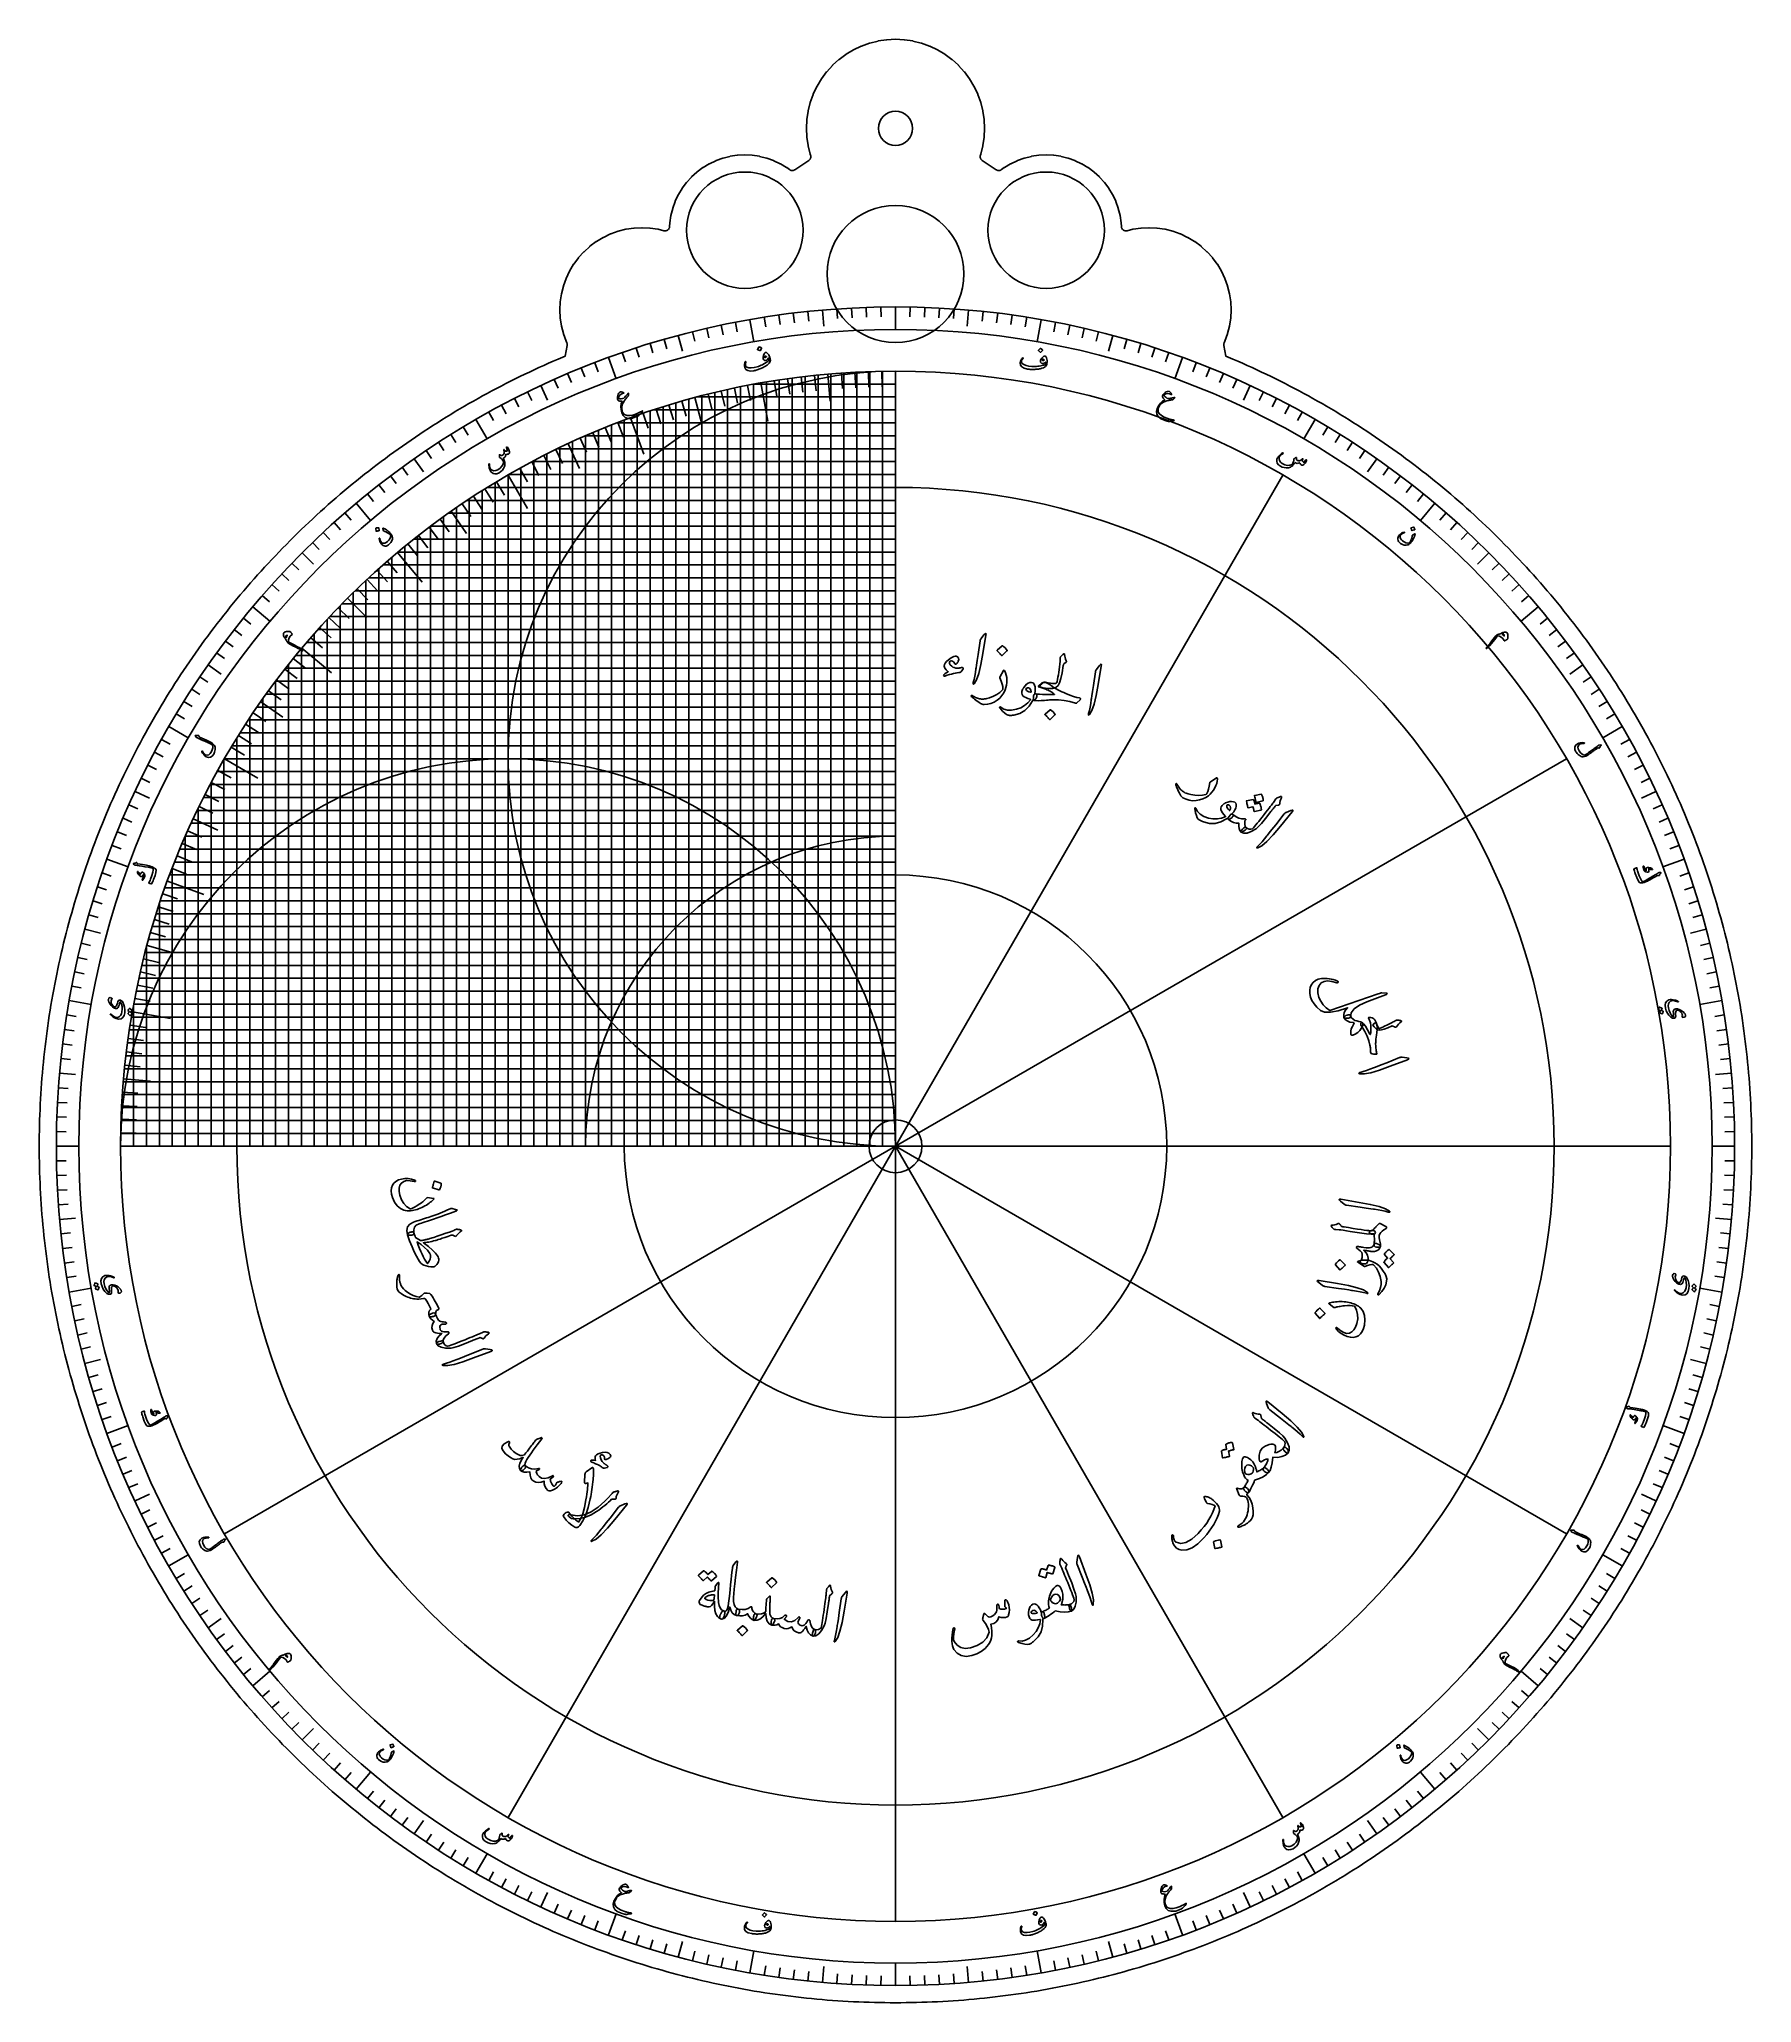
# Model space of a CAD drawing. Header units: millimetres. Extents: x -56 to 56, y -56 to 72.
import ezdxf

# ---------------------------------------------------------------- set-up
doc = ezdxf.new("R2010")
doc.units = ezdxf.units.MM
for name, color, linetype in [('CUT_INNER', 6, 'Continuous'), ('CUT_OUTER', 1, 'Continuous'), ('ENGRAVE', 7, 'Continuous'), ('ENGRAVE_FINE', 8, 'Continuous'), ('TEXT', 5, 'Continuous')]:
    doc.layers.add(name, color=color, linetype=linetype)

msp = doc.modelspace()

# ---------------------------------------------------------------- linework, layer by layer
at = {"layer": 'CUT_INNER'}
for centre, radius in [((0, 65.9626), 1.11), ((-9.768, 59.3581), 3.774), ((9.768, 59.3581), 3.774), ((0, 56.5276), 4.44), ((0, 0), 1.715)]:
    msp.add_circle(centre, radius, dxfattribs=at)
at = {"layer": 'CUT_OUTER'}
msp.add_lwpolyline([(55.499, -0.3405), (55.4958, -0.6811), (55.4906, -1.0216), (55.4833, -1.362), (55.4739, -1.7025), (55.4624, -2.0428), (55.4488, -2.3831), (55.4331, -2.7233), (55.4154, -3.0633), (55.3956, -3.4033), (55.3736, -3.7431), (55.3496, -4.0828), (55.3235, -4.4224), (55.2953, -4.7618), (55.2651, -5.1009), (55.2328, -5.44), (55.1983, -5.7788), (55.1618, -6.1173), (55.1233, -6.4557), (55.0826, -6.7938), (55.0399, -7.1316), (54.9951, -7.4692), (54.9482, -7.8065), (54.8993, -8.1435), (54.8483, -8.4802), (54.7952, -8.8166), (54.7401, -9.1527), (54.6829, -9.4884), (54.6237, -9.8237), (54.5624, -10.1587), (54.499, -10.4933), (54.4336, -10.8275), (54.3661, -11.1613), (54.2966, -11.4947), (54.2251, -11.8276), (54.1515, -12.1601), (54.0758, -12.4922), (53.9982, -12.8237), (53.9185, -13.1548), (53.8367, -13.4854), (53.753, -13.8155), (53.6672, -14.145), (53.5794, -14.4741), (53.4896, -14.8026), (53.3977, -15.1305), (53.3039, -15.4578), (53.208, -15.7846), (53.1102, -16.1108), (53.0103, -16.4364), (52.9085, -16.7613), (52.8046, -17.0857), (52.6988, -17.4093), (52.591, -17.7324), (52.4812, -18.0547), (52.3694, -18.3764), (52.2557, -18.6974), (52.14, -19.0177), (52.0223, -19.3372), (51.9027, -19.6561), (51.7811, -19.9742), (51.6576, -20.2915), (51.5321, -20.6081), (51.4047, -20.9239), (51.2753, -21.2389), (51.144, -21.5532), (51.0108, -21.8666), (50.8757, -22.1791), (50.7386, -22.4909), (50.5997, -22.8018), (50.4588, -23.1118), (50.3161, -23.421), (50.1714, -23.7293), (50.0249, -24.0367), (49.8764, -24.3432), (49.7261, -24.6488), (49.5739, -24.9534), (49.4199, -25.2571), (49.264, -25.5599), (49.1062, -25.8617), (48.9466, -26.1625), (48.7852, -26.4624), (48.6219, -26.7612), (48.4568, -27.059), (48.2898, -27.3558), (48.1211, -27.6516), (47.9505, -27.9464), (47.7781, -28.2401), (47.6039, -28.5327), (47.428, -28.8243), (47.2502, -29.1147), (47.0707, -29.4041), (46.8894, -29.6924), (46.7063, -29.9795), (46.5215, -30.2655), (46.3349, -30.5504), (46.1466, -30.8341), (45.9565, -31.1167), (45.7647, -31.3981), (45.5712, -31.6783), (45.376, -31.9574), (45.179, -32.2352), (44.9804, -32.5118), (44.78, -32.7872), (44.578, -33.0613), (44.3743, -33.3342), (44.1689, -33.6059), (43.9619, -33.8762), (43.7532, -34.1454), (43.5429, -34.4132), (43.3309, -34.6797), (43.1173, -34.9449), (42.9021, -35.2088), (42.6852, -35.4714), (42.4668, -35.7327), (42.2467, -35.9925), (42.0251, -36.2511), (41.8019, -36.5083), (41.5771, -36.7641), (41.3507, -37.0185), (41.1228, -37.2715), (40.8933, -37.5231), (40.6623, -37.7734), (40.4298, -38.0221), (40.1957, -38.2695), (39.9601, -38.5154), (39.7231, -38.7599), (39.4845, -39.0029), (39.2444, -39.2444), (39.0029, -39.4845), (38.7599, -39.7231), (38.5154, -39.9601), (38.2695, -40.1957), (38.0221, -40.4298), (37.7734, -40.6623), (37.5231, -40.8933), (37.2715, -41.1228), (37.0185, -41.3507), (36.7641, -41.5771), (36.5083, -41.8019), (36.2511, -42.0251), (35.9925, -42.2467), (35.7327, -42.4668), (35.4714, -42.6852), (35.2088, -42.9021), (34.9449, -43.1173), (34.6797, -43.3309), (34.4132, -43.5429), (34.1454, -43.7532), (33.8762, -43.9619), (33.6059, -44.1689), (33.3342, -44.3743), (33.0613, -44.578), (32.7872, -44.78), (32.5118, -44.9804), (32.2352, -45.179), (31.9574, -45.376), (31.6783, -45.5712), (31.3981, -45.7647), (31.1167, -45.9565), (30.8341, -46.1466), (30.5504, -46.3349), (30.2655, -46.5215), (29.9795, -46.7063), (29.6924, -46.8894), (29.4041, -47.0707), (29.1147, -47.2502), (28.8243, -47.428), (28.5327, -47.6039), (28.2401, -47.7781), (27.9464, -47.9505), (27.6516, -48.1211), (27.3558, -48.2898), (27.059, -48.4568), (26.7612, -48.6219), (26.4624, -48.7852), (26.1625, -48.9466), (25.8617, -49.1062), (25.5599, -49.264), (25.2571, -49.4199), (24.9534, -49.5739), (24.6488, -49.7261), (24.3432, -49.8764), (24.0367, -50.0249), (23.7293, -50.1714), (23.421, -50.3161), (23.1118, -50.4588), (22.8018, -50.5997), (22.4909, -50.7386), (22.1791, -50.8757), (21.8666, -51.0108), (21.5532, -51.144), (21.2389, -51.2753), (20.9239, -51.4047), (20.6081, -51.5321), (20.2915, -51.6576), (19.9742, -51.7811), (19.6561, -51.9027), (19.3372, -52.0223), (19.0177, -52.14), (18.6974, -52.2557), (18.3764, -52.3694), (18.0547, -52.4812), (17.7324, -52.591), (17.4093, -52.6988), (17.0857, -52.8046), (16.7613, -52.9085), (16.4364, -53.0103), (16.1108, -53.1102), (15.7846, -53.208), (15.4578, -53.3039), (15.1305, -53.3977), (14.8026, -53.4896), (14.4741, -53.5794), (14.145, -53.6672), (13.8155, -53.753), (13.4854, -53.8367), (13.1548, -53.9185), (12.8237, -53.9982), (12.4922, -54.0758), (12.1601, -54.1515), (11.8276, -54.2251), (11.4947, -54.2966), (11.1613, -54.3661), (10.8275, -54.4336), (10.4933, -54.499), (10.1587, -54.5624), (9.8237, -54.6237), (9.4884, -54.6829), (9.1527, -54.7401), (8.8166, -54.7952), (8.4802, -54.8483), (8.1435, -54.8993), (7.8065, -54.9482), (7.4692, -54.9951), (7.1316, -55.0399), (6.7938, -55.0826), (6.4557, -55.1233), (6.1173, -55.1618), (5.7788, -55.1983), (5.44, -55.2328), (5.1009, -55.2651), (4.7618, -55.2953), (4.4224, -55.3235), (4.0828, -55.3496), (3.7431, -55.3736), (3.4033, -55.3956), (3.0633, -55.4154), (2.7233, -55.4331), (2.3831, -55.4488), (2.0428, -55.4624), (1.7025, -55.4739), (1.362, -55.4833), (1.0216, -55.4906), (0.6811, -55.4958), (0.3405, -55.499), (0, -55.5), (-0.3405, -55.499), (-0.6811, -55.4958), (-1.0216, -55.4906), (-1.362, -55.4833), (-1.7025, -55.4739), (-2.0428, -55.4624), (-2.3831, -55.4488), (-2.7233, -55.4331), (-3.0633, -55.4154), (-3.4033, -55.3956), (-3.7431, -55.3736), (-4.0828, -55.3496), (-4.4224, -55.3235), (-4.7618, -55.2953), (-5.1009, -55.2651), (-5.44, -55.2328), (-5.7788, -55.1983), (-6.1173, -55.1618), (-6.4557, -55.1233), (-6.7938, -55.0826), (-7.1316, -55.0399), (-7.4692, -54.9951), (-7.8065, -54.9482), (-8.1435, -54.8993), (-8.4802, -54.8483), (-8.8166, -54.7952), (-9.1527, -54.7401), (-9.4884, -54.6829), (-9.8237, -54.6237), (-10.1587, -54.5624), (-10.4933, -54.499), (-10.8275, -54.4336), (-11.1613, -54.3661), (-11.4947, -54.2966), (-11.8276, -54.2251), (-12.1601, -54.1515), (-12.4922, -54.0758), (-12.8237, -53.9982), (-13.1548, -53.9185), (-13.4854, -53.8367), (-13.8155, -53.753), (-14.145, -53.6672), (-14.4741, -53.5794), (-14.8026, -53.4896), (-15.1305, -53.3977), (-15.4578, -53.3039), (-15.7846, -53.208), (-16.1108, -53.1102), (-16.4364, -53.0103), (-16.7613, -52.9085), (-17.0857, -52.8046), (-17.4093, -52.6988), (-17.7324, -52.591), (-18.0547, -52.4812), (-18.3764, -52.3694), (-18.6974, -52.2557), (-19.0177, -52.14), (-19.3372, -52.0223), (-19.6561, -51.9027), (-19.9742, -51.7811), (-20.2915, -51.6576), (-20.6081, -51.5321), (-20.9239, -51.4047), (-21.2389, -51.2753), (-21.5532, -51.144), (-21.8666, -51.0108), (-22.1791, -50.8757), (-22.4909, -50.7386), (-22.8018, -50.5997), (-23.1118, -50.4588), (-23.421, -50.3161), (-23.7293, -50.1714), (-24.0367, -50.0249), (-24.3432, -49.8764), (-24.6488, -49.7261), (-24.9534, -49.5739), (-25.2571, -49.4199), (-25.5599, -49.264), (-25.8617, -49.1062), (-26.1625, -48.9466), (-26.4624, -48.7852), (-26.7612, -48.6219), (-27.059, -48.4568), (-27.3558, -48.2898), (-27.6516, -48.1211), (-27.9464, -47.9505), (-28.2401, -47.7781), (-28.5327, -47.6039), (-28.8243, -47.428), (-29.1147, -47.2502), (-29.4041, -47.0707), (-29.6924, -46.8894), (-29.9795, -46.7063), (-30.2655, -46.5215), (-30.5504, -46.3349), (-30.8341, -46.1466), (-31.1167, -45.9565), (-31.3981, -45.7647), (-31.6783, -45.5712), (-31.9574, -45.376), (-32.2352, -45.179), (-32.5118, -44.9804), (-32.7872, -44.78), (-33.0613, -44.578), (-33.3342, -44.3743), (-33.6059, -44.1689), (-33.8762, -43.9619), (-34.1454, -43.7532), (-34.4132, -43.5429), (-34.6797, -43.3309), (-34.9449, -43.1173), (-35.2088, -42.9021), (-35.4714, -42.6852), (-35.7327, -42.4668), (-35.9925, -42.2467), (-36.2511, -42.0251), (-36.5083, -41.8019), (-36.7641, -41.5771), (-37.0185, -41.3507), (-37.2715, -41.1228), (-37.5231, -40.8933), (-37.7734, -40.6623), (-38.0221, -40.4298), (-38.2695, -40.1957), (-38.5154, -39.9601), (-38.7599, -39.7231), (-39.0029, -39.4845), (-39.2444, -39.2444), (-39.4845, -39.0029), (-39.7231, -38.7599), (-39.9601, -38.5154), (-40.1957, -38.2695), (-40.4298, -38.0221), (-40.6623, -37.7734), (-40.8933, -37.5231), (-41.1228, -37.2715), (-41.3507, -37.0185), (-41.5771, -36.7641), (-41.8019, -36.5083), (-42.0251, -36.2511), (-42.2467, -35.9925), (-42.4668, -35.7327), (-42.6852, -35.4714), (-42.9021, -35.2088), (-43.1173, -34.9449), (-43.3309, -34.6797), (-43.5429, -34.4132), (-43.7532, -34.1454), (-43.9619, -33.8762), (-44.1689, -33.6059), (-44.3743, -33.3342), (-44.578, -33.0613), (-44.78, -32.7872), (-44.9804, -32.5118), (-45.179, -32.2352), (-45.376, -31.9574), (-45.5712, -31.6783), (-45.7647, -31.3981), (-45.9565, -31.1167), (-46.1466, -30.8341), (-46.3349, -30.5504), (-46.5215, -30.2655), (-46.7063, -29.9795), (-46.8894, -29.6924), (-47.0707, -29.4041), (-47.2502, -29.1147), (-47.428, -28.8243), (-47.6039, -28.5327), (-47.7781, -28.2401), (-47.9505, -27.9464), (-48.1211, -27.6516), (-48.2898, -27.3558), (-48.4568, -27.059), (-48.6219, -26.7612), (-48.7852, -26.4624), (-48.9466, -26.1625), (-49.1062, -25.8617), (-49.264, -25.5599), (-49.4199, -25.2571), (-49.5739, -24.9534), (-49.7261, -24.6488), (-49.8764, -24.3432), (-50.0249, -24.0367), (-50.1714, -23.7293), (-50.3161, -23.421), (-50.4588, -23.1118), (-50.5997, -22.8018), (-50.7386, -22.4909), (-50.8757, -22.1791), (-51.0108, -21.8666), (-51.144, -21.5532), (-51.2753, -21.2389), (-51.4047, -20.9239), (-51.5321, -20.6081), (-51.6576, -20.2915), (-51.7811, -19.9742), (-51.9027, -19.6561), (-52.0223, -19.3372), (-52.14, -19.0177), (-52.2557, -18.6974), (-52.3694, -18.3764), (-52.4812, -18.0547), (-52.591, -17.7324), (-52.6988, -17.4093), (-52.8046, -17.0857), (-52.9085, -16.7613), (-53.0103, -16.4364), (-53.1102, -16.1108), (-53.208, -15.7846), (-53.3039, -15.4578), (-53.3977, -15.1305), (-53.4896, -14.8026), (-53.5794, -14.4741), (-53.6672, -14.145), (-53.753, -13.8155), (-53.8367, -13.4854), (-53.9185, -13.1548), (-53.9982, -12.8237), (-54.0758, -12.4922), (-54.1515, -12.1601), (-54.2251, -11.8276), (-54.2966, -11.4947), (-54.3661, -11.1613), (-54.4336, -10.8275), (-54.499, -10.4933), (-54.5624, -10.1587), (-54.6237, -9.8237), (-54.6829, -9.4884), (-54.7401, -9.1527), (-54.7952, -8.8166), (-54.8483, -8.4802), (-54.8993, -8.1435), (-54.9482, -7.8065), (-54.9951, -7.4692), (-55.0399, -7.1316), (-55.0826, -6.7938), (-55.1233, -6.4557), (-55.1618, -6.1173), (-55.1983, -5.7788), (-55.2328, -5.44), (-55.2651, -5.1009), (-55.2953, -4.7618), (-55.3235, -4.4224), (-55.3496, -4.0828), (-55.3736, -3.7431), (-55.3956, -3.4033), (-55.4154, -3.0633), (-55.4331, -2.7233), (-55.4488, -2.3831), (-55.4624, -2.0428), (-55.4739, -1.7025), (-55.4833, -1.362), (-55.4906, -1.0216), (-55.4958, -0.6811), (-55.499, -0.3405), (-55.5, 0), (-55.499, 0.3405), (-55.4958, 0.6811), (-55.4906, 1.0216), (-55.4833, 1.362), (-55.4739, 1.7025), (-55.4624, 2.0428), (-55.4488, 2.3831), (-55.4331, 2.7233), (-55.4154, 3.0633), (-55.3956, 3.4033), (-55.3736, 3.7431), (-55.3496, 4.0828), (-55.3235, 4.4224), (-55.2953, 4.7618), (-55.2651, 5.1009), (-55.2328, 5.44), (-55.1983, 5.7788), (-55.1618, 6.1173), (-55.1233, 6.4557), (-55.0826, 6.7938), (-55.0399, 7.1316), (-54.9951, 7.4692), (-54.9482, 7.8065), (-54.8993, 8.1435), (-54.8483, 8.4802), (-54.7952, 8.8166), (-54.7401, 9.1527), (-54.6829, 9.4884), (-54.6237, 9.8237), (-54.5624, 10.1587), (-54.499, 10.4933), (-54.4336, 10.8275), (-54.3661, 11.1613), (-54.2966, 11.4947), (-54.2251, 11.8276), (-54.1515, 12.1601), (-54.0758, 12.4922), (-53.9982, 12.8237), (-53.9185, 13.1548), (-53.8367, 13.4854), (-53.753, 13.8155), (-53.6672, 14.145), (-53.5794, 14.4741), (-53.4896, 14.8026), (-53.3977, 15.1305), (-53.3039, 15.4578), (-53.208, 15.7846), (-53.1102, 16.1108), (-53.0103, 16.4364), (-52.9085, 16.7613), (-52.8046, 17.0857), (-52.6988, 17.4093), (-52.591, 17.7324), (-52.4812, 18.0547), (-52.3694, 18.3764), (-52.2557, 18.6974), (-52.14, 19.0177), (-52.0223, 19.3372), (-51.9027, 19.6561), (-51.7811, 19.9742), (-51.6576, 20.2915), (-51.5321, 20.6081), (-51.4047, 20.9239), (-51.2753, 21.2389), (-51.144, 21.5532), (-51.0108, 21.8666), (-50.8757, 22.1791), (-50.7386, 22.4909), (-50.5997, 22.8018), (-50.4588, 23.1118), (-50.3161, 23.421), (-50.1714, 23.7293), (-50.0249, 24.0367), (-49.8764, 24.3432), (-49.7261, 24.6488), (-49.5739, 24.9534), (-49.4199, 25.2571), (-49.264, 25.5599), (-49.1062, 25.8617), (-48.9466, 26.1625), (-48.7852, 26.4624), (-48.6219, 26.7612), (-48.4568, 27.059), (-48.2898, 27.3558), (-48.1211, 27.6516), (-47.9505, 27.9464), (-47.7781, 28.2401), (-47.6039, 28.5327), (-47.428, 28.8243), (-47.2502, 29.1147), (-47.0707, 29.4041), (-46.8894, 29.6924), (-46.7063, 29.9795), (-46.5215, 30.2655), (-46.3349, 30.5504), (-46.1466, 30.8341), (-45.9565, 31.1167), (-45.7647, 31.3981), (-45.5712, 31.6783), (-45.376, 31.9574), (-45.179, 32.2352), (-44.9804, 32.5118), (-44.78, 32.7872), (-44.578, 33.0613), (-44.3743, 33.3342), (-44.1689, 33.6059), (-43.9619, 33.8762), (-43.7532, 34.1454), (-43.5429, 34.4132), (-43.3309, 34.6797), (-43.1173, 34.9449), (-42.9021, 35.2088), (-42.6852, 35.4714), (-42.4668, 35.7327), (-42.2467, 35.9925), (-42.0251, 36.2511), (-41.8019, 36.5083), (-41.5771, 36.7641), (-41.3507, 37.0185), (-41.1228, 37.2715), (-40.8933, 37.5231), (-40.6623, 37.7734), (-40.4298, 38.0221), (-40.1957, 38.2695), (-39.9601, 38.5154), (-39.7231, 38.7599), (-39.4845, 39.0029), (-39.2444, 39.2444), (-39.0029, 39.4845), (-38.7599, 39.7231), (-38.5154, 39.9601), (-38.2695, 40.1957), (-38.0221, 40.4298), (-37.7734, 40.6623), (-37.5231, 40.8933), (-37.2715, 41.1228), (-37.0185, 41.3507), (-36.7641, 41.5771), (-36.5083, 41.8019), (-36.2511, 42.0251), (-35.9925, 42.2467), (-35.7327, 42.4668), (-35.4714, 42.6852), (-35.2088, 42.9021), (-34.9449, 43.1173), (-34.6797, 43.3309), (-34.4132, 43.5429), (-34.1454, 43.7532), (-33.8762, 43.9619), (-33.6059, 44.1689), (-33.3342, 44.3743), (-33.0613, 44.578), (-32.7872, 44.78), (-32.5118, 44.9804), (-32.2352, 45.179), (-31.9574, 45.376), (-31.6783, 45.5712), (-31.3981, 45.7647), (-31.1167, 45.9565), (-30.8341, 46.1466), (-30.5504, 46.3349), (-30.2655, 46.5215), (-29.9795, 46.7063), (-29.6924, 46.8894), (-29.4041, 47.0707), (-29.1147, 47.2502), (-28.8243, 47.428), (-28.5327, 47.6039), (-28.2401, 47.7781), (-27.9464, 47.9505), (-27.6516, 48.1211), (-27.3558, 48.2898), (-27.059, 48.4568), (-26.7612, 48.6219), (-26.4624, 48.7852), (-26.1625, 48.9466), (-25.8617, 49.1062), (-25.5599, 49.264), (-25.2571, 49.4199), (-24.9534, 49.5739), (-24.6488, 49.7261), (-24.3432, 49.8764), (-24.0367, 50.0249), (-23.7293, 50.1714), (-23.421, 50.3161), (-23.1118, 50.4588), (-22.8018, 50.5997), (-22.4909, 50.7386), (-22.1791, 50.8757), (-21.8666, 51.0108), (-21.5532, 51.144), (-21.4033, 51.2066), (-21.2878, 51.8999), (-21.2843, 51.93), (-21.2839, 51.9603), (-21.2866, 51.9906), (-21.2923, 52.0204), (-21.3009, 52.0494), (-21.3125, 52.0775), (-21.3473, 52.151), (-21.3529, 52.1646), (-21.5241, 52.643), (-21.5284, 52.6571), (-21.6518, 53.15), (-21.6547, 53.1644), (-21.7293, 53.6671), (-21.7307, 53.6817), (-21.7556, 54.1892), (-21.7556, 54.2039), (-21.7307, 54.7115), (-21.7293, 54.7261), (-21.6547, 55.2287), (-21.6518, 55.2432), (-21.5284, 55.7361), (-21.5241, 55.7502), (-21.3529, 56.2286), (-21.3473, 56.2422), (-21.13, 56.7015), (-21.1231, 56.7145), (-20.8619, 57.1504), (-20.8537, 57.1626), (-20.551, 57.5707), (-20.5417, 57.5821), (-20.2004, 57.9586), (-20.19, 57.969), (-19.8135, 58.3102), (-19.8021, 58.3196), (-19.394, 58.6223), (-19.3818, 58.6304), (-18.9459, 58.8917), (-18.9329, 58.8986), (-18.4736, 59.1159), (-18.46, 59.1215), (-17.9816, 59.2927), (-17.9675, 59.297), (-17.4746, 59.4204), (-17.4602, 59.4233), (-16.9575, 59.4979), (-16.9429, 59.4993), (-16.4354, 59.5242), (-16.4206, 59.5242), (-15.9131, 59.4993), (-15.8985, 59.4979), (-15.3958, 59.4233), (-15.3814, 59.4204), (-15.0124, 59.328), (-14.9836, 59.3223), (-14.9543, 59.3194), (-14.9248, 59.3194), (-14.8955, 59.3223), (-14.8666, 59.328), (-14.8385, 59.3365), (-14.8113, 59.3478), (-14.7853, 59.3617), (-14.7608, 59.378), (-14.7381, 59.3967), (-14.7173, 59.4175), (-14.6986, 59.4403), (-14.6822, 59.4648), (-14.6683, 59.4907), (-14.6571, 59.5179), (-14.6485, 59.5461), (-14.6428, 59.575), (-14.6399, 59.6043), (-14.6288, 59.8295), (-14.6274, 59.8441), (-14.5592, 60.3036), (-14.5564, 60.3181), (-14.4435, 60.7687), (-14.4392, 60.7828), (-14.2827, 61.2202), (-14.2771, 61.2338), (-14.0785, 61.6537), (-14.0715, 61.6667), (-13.8327, 62.0652), (-13.8245, 62.0774), (-13.5478, 62.4506), (-13.5384, 62.4619), (-13.2265, 62.8061), (-13.2161, 62.8165), (-12.8718, 63.1285), (-12.8605, 63.1379), (-12.4873, 63.4146), (-12.4751, 63.4228), (-12.0766, 63.6616), (-12.0636, 63.6685), (-11.6437, 63.8672), (-11.6301, 63.8728), (-11.1927, 64.0293), (-11.1786, 64.0336), (-10.728, 64.1465), (-10.7135, 64.1493), (-10.254, 64.2175), (-10.2394, 64.2189), (-9.7754, 64.2417), (-9.7606, 64.2417), (-9.2966, 64.2189), (-9.282, 64.2175), (-8.8225, 64.1493), (-8.808, 64.1465), (-8.3574, 64.0336), (-8.3433, 64.0293), (-7.9059, 63.8728), (-7.8923, 63.8672), (-7.4724, 63.6685), (-7.4594, 63.6616), (-7.0609, 63.4228), (-7.0487, 63.4146), (-6.8778, 63.2878), (-6.8523, 63.2709), (-6.8253, 63.2567), (-6.797, 63.2452), (-6.7677, 63.2368), (-6.7376, 63.2313), (-6.7072, 63.2289), (-6.6766, 63.2296), (-6.6463, 63.2335), (-6.6166, 63.2404), (-6.5877, 63.2503), (-6.5599, 63.263), (-6.5336, 63.2785), (-5.6212, 63.8818), (-5.5982, 63.8986), (-5.5769, 63.9175), (-5.5575, 63.9384), (-5.5401, 63.961), (-5.525, 63.9852), (-5.5123, 64.0107), (-5.502, 64.0372), (-5.4943, 64.0647), (-5.4892, 64.0927), (-5.4868, 64.1211), (-5.4871, 64.1496), (-5.4901, 64.1779), (-5.4958, 64.2058), (-5.5041, 64.2331), (-5.521, 64.2801), (-5.5252, 64.2942), (-5.6593, 64.8294), (-5.6622, 64.8438), (-5.7431, 65.3896), (-5.7446, 65.4042), (-5.7716, 65.9552), (-5.7716, 65.9699), (-5.7446, 66.521), (-5.7431, 66.5356), (-5.6622, 67.0814), (-5.6593, 67.0958), (-5.5252, 67.631), (-5.521, 67.645), (-5.3351, 68.1645), (-5.3295, 68.1781), (-5.0936, 68.6768), (-5.0867, 68.6898), (-4.803, 69.163), (-4.7949, 69.1753), (-4.4662, 69.6184), (-4.4569, 69.6298), (-4.0864, 70.0386), (-4.076, 70.049), (-3.6672, 70.4195), (-3.6558, 70.4288), (-3.2127, 70.7574), (-3.2004, 70.7656), (-2.7272, 71.0493), (-2.7142, 71.0562), (-2.2155, 71.2921), (-2.2019, 71.2977), (-1.6825, 71.4836), (-1.6684, 71.4878), (-1.1332, 71.6219), (-1.1188, 71.6248), (-0.573, 71.7057), (-0.5584, 71.7072), (-0.0074, 71.7342), (0.0074, 71.7342), (0.5584, 71.7072), (0.573, 71.7057), (1.1188, 71.6248), (1.1332, 71.6219), (1.6684, 71.4878), (1.6825, 71.4836), (2.2019, 71.2977), (2.2155, 71.2921), (2.7142, 71.0562), (2.7272, 71.0493), (3.2004, 70.7656), (3.2127, 70.7574), (3.6558, 70.4288), (3.6672, 70.4195), (4.076, 70.049), (4.0864, 70.0386), (4.4569, 69.6298), (4.4662, 69.6184), (4.7949, 69.1753), (4.803, 69.163), (5.0867, 68.6898), (5.0936, 68.6768), (5.3295, 68.1781), (5.3351, 68.1645), (5.521, 67.645), (5.5252, 67.631), (5.6593, 67.0958), (5.6622, 67.0814), (5.7431, 66.5356), (5.7446, 66.521), (5.7716, 65.9699), (5.7716, 65.9552), (5.7446, 65.4042), (5.7431, 65.3896), (5.6622, 64.8438), (5.6593, 64.8294), (5.5252, 64.2942), (5.521, 64.2801), (5.5041, 64.2331), (5.4958, 64.2058), (5.4901, 64.1779), (5.4871, 64.1496), (5.4868, 64.1211), (5.4892, 64.0927), (5.4943, 64.0647), (5.502, 64.0372), (5.5123, 64.0107), (5.525, 63.9852), (5.5401, 63.961), (5.5575, 63.9384), (5.5769, 63.9175), (5.5982, 63.8986), (5.6212, 63.8818), (6.5336, 63.2785), (6.5599, 63.263), (6.5877, 63.2503), (6.6166, 63.2404), (6.6463, 63.2335), (6.6766, 63.2296), (6.7072, 63.2289), (6.7376, 63.2313), (6.7677, 63.2368), (6.797, 63.2452), (6.8253, 63.2567), (6.8523, 63.2709), (6.8778, 63.2878), (7.0487, 63.4146), (7.0609, 63.4228), (7.4594, 63.6616), (7.4724, 63.6685), (7.8923, 63.8672), (7.9059, 63.8728), (8.3433, 64.0293), (8.3574, 64.0336), (8.808, 64.1465), (8.8225, 64.1493), (9.282, 64.2175), (9.2966, 64.2189), (9.7606, 64.2417), (9.7754, 64.2417), (10.2394, 64.2189), (10.254, 64.2175), (10.7135, 64.1493), (10.728, 64.1465), (11.1786, 64.0336), (11.1927, 64.0293), (11.6301, 63.8728), (11.6437, 63.8672), (12.0636, 63.6685), (12.0766, 63.6616), (12.4751, 63.4228), (12.4873, 63.4146), (12.8605, 63.1379), (12.8718, 63.1285), (13.2161, 62.8165), (13.2265, 62.8061), (13.5384, 62.4619), (13.5478, 62.4506), (13.8245, 62.0774), (13.8327, 62.0652), (14.0715, 61.6667), (14.0785, 61.6537), (14.2771, 61.2338), (14.2827, 61.2202), (14.4392, 60.7828), (14.4435, 60.7687), (14.5564, 60.3181), (14.5592, 60.3036), (14.6274, 59.8441), (14.6288, 59.8295), (14.6399, 59.6043), (14.6428, 59.575), (14.6485, 59.5461), (14.6571, 59.5179), (14.6683, 59.4907), (14.6822, 59.4648), (14.6986, 59.4403), (14.7173, 59.4175), (14.7381, 59.3967), (14.7608, 59.378), (14.7853, 59.3617), (14.8113, 59.3478), (14.8385, 59.3365), (14.8666, 59.328), (14.8955, 59.3223), (14.9248, 59.3194), (14.9543, 59.3194), (14.9836, 59.3223), (15.0124, 59.328), (15.3814, 59.4204), (15.3958, 59.4233), (15.8985, 59.4979), (15.9131, 59.4993), (16.4206, 59.5242), (16.4354, 59.5242), (16.9429, 59.4993), (16.9575, 59.4979), (17.4602, 59.4233), (17.4746, 59.4204), (17.9675, 59.297), (17.9816, 59.2927), (18.46, 59.1215), (18.4736, 59.1159), (18.9329, 58.8986), (18.9459, 58.8917), (19.3818, 58.6304), (19.394, 58.6223), (19.8021, 58.3196), (19.8135, 58.3102), (20.19, 57.969), (20.2004, 57.9586), (20.5417, 57.5821), (20.551, 57.5707), (20.8537, 57.1626), (20.8619, 57.1504), (21.1231, 56.7145), (21.13, 56.7015), (21.3473, 56.2422), (21.3529, 56.2286), (21.5241, 55.7502), (21.5284, 55.7361), (21.6518, 55.2432), (21.6547, 55.2287), (21.7293, 54.7261), (21.7307, 54.7115), (21.7556, 54.2039), (21.7556, 54.1892), (21.7307, 53.6817), (21.7293, 53.6671), (21.6547, 53.1644), (21.6518, 53.15), (21.5284, 52.6571), (21.5241, 52.643), (21.3529, 52.1646), (21.3473, 52.151), (21.3125, 52.0775), (21.3009, 52.0494), (21.2923, 52.0204), (21.2866, 51.9906), (21.2839, 51.9603), (21.2843, 51.93), (21.2878, 51.8999), (21.4033, 51.2066), (21.5532, 51.144), (21.8666, 51.0108), (22.1791, 50.8757), (22.4909, 50.7386), (22.8018, 50.5997), (23.1118, 50.4588), (23.421, 50.3161), (23.7293, 50.1714), (24.0367, 50.0249), (24.3432, 49.8764), (24.6488, 49.7261), (24.9534, 49.5739), (25.2571, 49.4199), (25.5599, 49.264), (25.8617, 49.1062), (26.1625, 48.9466), (26.4624, 48.7852), (26.7612, 48.6219), (27.059, 48.4568), (27.3558, 48.2898), (27.6516, 48.1211), (27.9464, 47.9505), (28.2401, 47.7781), (28.5327, 47.6039), (28.8243, 47.428), (29.1147, 47.2502), (29.4041, 47.0707), (29.6924, 46.8894), (29.9795, 46.7063), (30.2655, 46.5215), (30.5504, 46.3349), (30.8341, 46.1466), (31.1167, 45.9565), (31.3981, 45.7647), (31.6783, 45.5712), (31.9574, 45.376), (32.2352, 45.179), (32.5118, 44.9804), (32.7872, 44.78), (33.0613, 44.578), (33.3342, 44.3743), (33.6059, 44.1689), (33.8762, 43.9619), (34.1454, 43.7532), (34.4132, 43.5429), (34.6797, 43.3309), (34.9449, 43.1173), (35.2088, 42.9021), (35.4714, 42.6852), (35.7327, 42.4668), (35.9925, 42.2467), (36.2511, 42.0251), (36.5083, 41.8019), (36.7641, 41.5771), (37.0185, 41.3507), (37.2715, 41.1228), (37.5231, 40.8933), (37.7734, 40.6623), (38.0221, 40.4298), (38.2695, 40.1957), (38.5154, 39.9601), (38.7599, 39.7231), (39.0029, 39.4845), (39.2444, 39.2444), (39.4845, 39.0029), (39.7231, 38.7599), (39.9601, 38.5154), (40.1957, 38.2695), (40.4298, 38.0221), (40.6623, 37.7734), (40.8933, 37.5231), (41.1228, 37.2715), (41.3507, 37.0185), (41.5771, 36.7641), (41.8019, 36.5083), (42.0251, 36.2511), (42.2467, 35.9925), (42.4668, 35.7327), (42.6852, 35.4714), (42.9021, 35.2088), (43.1173, 34.9449), (43.3309, 34.6797), (43.5429, 34.4132), (43.7532, 34.1454), (43.9619, 33.8762), (44.1689, 33.6059), (44.3743, 33.3342), (44.578, 33.0613), (44.78, 32.7872), (44.9804, 32.5118), (45.179, 32.2352), (45.376, 31.9574), (45.5712, 31.6783), (45.7647, 31.3981), (45.9565, 31.1167), (46.1466, 30.8341), (46.3349, 30.5504), (46.5215, 30.2655), (46.7063, 29.9795), (46.8894, 29.6924), (47.0707, 29.4041), (47.2502, 29.1147), (47.428, 28.8243), (47.6039, 28.5327), (47.7781, 28.2401), (47.9505, 27.9464), (48.1211, 27.6516), (48.2898, 27.3558), (48.4568, 27.059), (48.6219, 26.7612), (48.7852, 26.4624), (48.9466, 26.1625), (49.1062, 25.8617), (49.264, 25.5599), (49.4199, 25.2571), (49.5739, 24.9534), (49.7261, 24.6488), (49.8764, 24.3432), (50.0249, 24.0367), (50.1714, 23.7293), (50.3161, 23.421), (50.4588, 23.1118), (50.5997, 22.8018), (50.7386, 22.4909), (50.8757, 22.1791), (51.0108, 21.8666), (51.144, 21.5532), (51.2753, 21.2389), (51.4047, 20.9239), (51.5321, 20.6081), (51.6576, 20.2915), (51.7811, 19.9742), (51.9027, 19.6561), (52.0223, 19.3372), (52.14, 19.0177), (52.2557, 18.6974), (52.3694, 18.3764), (52.4812, 18.0547), (52.591, 17.7324), (52.6988, 17.4093), (52.8046, 17.0857), (52.9085, 16.7613), (53.0103, 16.4364), (53.1102, 16.1108), (53.208, 15.7846), (53.3039, 15.4578), (53.3977, 15.1305), (53.4896, 14.8026), (53.5794, 14.4741), (53.6672, 14.145), (53.753, 13.8155), (53.8367, 13.4854), (53.9185, 13.1548), (53.9982, 12.8237), (54.0758, 12.4922), (54.1515, 12.1601), (54.2251, 11.8276), (54.2966, 11.4947), (54.3661, 11.1613), (54.4336, 10.8275), (54.499, 10.4933), (54.5624, 10.1587), (54.6237, 9.8237), (54.6829, 9.4884), (54.7401, 9.1527), (54.7952, 8.8166), (54.8483, 8.4802), (54.8993, 8.1435), (54.9482, 7.8065), (54.9951, 7.4692), (55.0399, 7.1316), (55.0826, 6.7938), (55.1233, 6.4557), (55.1618, 6.1173), (55.1983, 5.7788), (55.2328, 5.44), (55.2651, 5.1009), (55.2953, 4.7618), (55.3235, 4.4224), (55.3496, 4.0828), (55.3736, 3.7431), (55.3956, 3.4033), (55.4154, 3.0633), (55.4331, 2.7233), (55.4488, 2.3831), (55.4624, 2.0428), (55.4739, 1.7025), (55.4833, 1.362), (55.4906, 1.0216), (55.4958, 0.6811), (55.499, 0.3405), (55.5, 0)], close=True, dxfattribs=at)
at = {"layer": 'ENGRAVE'}
for points in [[(-9.4447, 53.5637), (-9.1917, 52.129)], [(-4.7404, 54.183), (-4.6497, 53.1464)], [(0, 54.39), (0, 52.9331)], [(4.7404, 54.183), (4.6497, 53.1464)], [(9.4447, 53.5637), (9.1917, 52.129)], [(-14.0772, 52.5367), (-13.8078, 51.5315)], [(14.0772, 52.5367), (13.8078, 51.5315)], [(-18.6025, 51.1099), (-18.1042, 49.7409)], [(18.6025, 51.1099), (18.1042, 49.7409)], [(-4.3776, 50.0364), (-4.2244, 48.2851)], [(-4.1856, 0), (-4.1856, 50.0528)], [(0, -50.2275), (0, 50.2275)], [(0, 0), (0, 50.2275)], [(0, 0), (0, 50.2275)], [(0, 50.2275), (0, 47.7161)], [(-22.9862, 49.2941), (-22.5464, 48.351)], [(-12.9998, 48.516), (-12.5448, 46.818)], [(-12.5569, 0), (-12.5569, 48.6326)], [(-8.7219, 49.4644), (-8.2858, 46.9912)], [(-8.3712, 0), (-8.3712, 49.525)], [(22.9862, 49.2941), (22.5464, 48.351)], [(-27.195, 47.1031), (-26.4666, 45.8414)], [(-17.1788, 47.1984), (-16.3199, 44.8385)], [(-16.7425, 0), (-16.7425, 47.3549)], [(27.195, 47.1031), (26.4666, 45.8414)], [(0, 46.0419), (-20.0736, 46.0419)], [(-31.1968, 44.5537), (-30.5999, 43.7012)], [(-21.2271, 45.5216), (-20.4841, 43.9283)], [(-20.9281, 0), (-20.9281, 45.6598)], [(31.1968, 44.5537), (30.5999, 43.7012)], [(-25.1138, 43.4983), (-23.8581, 41.3234)], [(-25.1137, 0), (-25.1137, 43.4983)], [(0, 0), (25.1138, 43.4983)], [(-34.9612, 41.6652), (-34.0248, 40.5491)], [(-29.2994, 0), (-29.2994, 40.7964)], [(-28.8093, 41.144), (-27.801, 39.7039)], [(0, 41.8563), (-27.7643, 41.8563)], [(34.9612, 41.6652), (34.0248, 40.5491)], [(-38.4595, 38.4595), (-37.7237, 37.7237)], [(-32.2856, 38.4765), (-30.6713, 36.5527)], [(38.4595, 38.4595), (37.7237, 37.7237)], [(-33.485, 0), (-33.485, 37.4374)], [(0, 37.6706), (-33.2224, 37.6706)], [(-41.6652, 34.9612), (-40.5491, 34.0248)], [(-35.5162, 35.5162), (-34.2731, 34.2731)], [(41.6652, 34.9612), (40.5491, 34.0248)], [(-37.6706, 0), (-37.6706, 33.2224)], [(0, 33.485), (-37.4374, 33.485)], [(-38.4765, 32.2856), (-36.5527, 30.6713)], [(-44.5537, 31.1968), (-43.7012, 30.5999)], [(44.5537, 31.1968), (43.7012, 30.5999)], [(0, 29.2994), (-40.7964, 29.2994)], [(-41.144, 28.8093), (-39.7039, 27.801)], [(-47.1031, 27.195), (-45.8414, 26.4666)], [(-41.8563, 0), (-41.8563, 27.7643)], [(47.1031, 27.195), (45.8414, 26.4666)], [(0, 25.1137), (-43.4983, 25.1137)], [(-43.4983, 25.1137), (-41.3234, 23.8581)], [(0, 0), (43.4983, 25.1137)], [(-49.2941, 22.9862), (-48.351, 22.5464)], [(49.2941, 22.9862), (48.351, 22.5464)], [(0, 20.9281), (-45.6598, 20.9281)], [(-45.5216, 21.2271), (-43.9283, 20.4841)], [(-46.0419, 0), (-46.0419, 20.0736)], [(-51.1099, 18.6025), (-49.7409, 18.1042)], [(51.1099, 18.6025), (49.7409, 18.1042)], [(0, 16.7425), (-47.3549, 16.7425)], [(-47.1984, 17.1788), (-44.8385, 16.3199)], [(-52.5367, 14.0772), (-51.5315, 13.8078)], [(52.5367, 14.0772), (51.5315, 13.8078)], [(-48.516, 12.9998), (-46.818, 12.5448)], [(0, 12.5569), (-48.6326, 12.5569)], [(-53.5637, 9.4447), (-52.129, 9.1917)], [(53.5637, 9.4447), (52.129, 9.1917)], [(0, 8.3712), (-49.525, 8.3712)], [(-49.4644, 8.7219), (-46.9912, 8.2858)], [(-54.183, 4.7404), (-53.1464, 4.6497)], [(0, 4.1856), (-50.0528, 4.1856)], [(-50.0364, 4.3776), (-48.2851, 4.2244)], [(54.183, 4.7404), (53.1464, 4.6497)], [(-54.39, 0), (-52.9331, 0)], [(-50.2275, 0), (50.2275, 0)], [(0, 0), (-50.2275, 0)], [(0, 0), (-50.2275, 0)], [(-50.2275, 0), (-47.7161, 0)], [(0, 0), (-43.4983, -25.1138)], [(0, 0), (-25.1138, -43.4983)], [(0, 0), (50.2275, 0)], [(0, 0), (0, -50.2275)], [(0, 0), (50.2275, 0)], [(0, 0), (43.4983, -25.1137)], [(0, 0), (25.1138, -43.4983)], [(0, 0), (0, -50.2275)], [(54.39, 0), (52.9331, 0)], [(-54.183, -4.7404), (-53.1464, -4.6497)], [(54.183, -4.7404), (53.1464, -4.6497)], [(-53.5637, -9.4447), (-52.129, -9.1917)], [(53.5637, -9.4447), (52.129, -9.1917)], [(-52.5367, -14.0772), (-51.5315, -13.8078)], [(52.5367, -14.0772), (51.5315, -13.8078)], [(-51.1099, -18.6025), (-49.7409, -18.1042)], [(51.1099, -18.6025), (49.7409, -18.1042)], [(-49.2941, -22.9862), (-48.351, -22.5464)], [(49.2941, -22.9862), (48.351, -22.5464)], [(-47.1031, -27.195), (-45.8414, -26.4666)], [(47.1031, -27.195), (45.8414, -26.4666)], [(-44.5537, -31.1968), (-43.7012, -30.5999)], [(44.5537, -31.1968), (43.7012, -30.5999)], [(-41.6652, -34.9612), (-40.5491, -34.0248)], [(41.6652, -34.9612), (40.5491, -34.0248)], [(-38.4595, -38.4595), (-37.7237, -37.7237)], [(38.4595, -38.4595), (37.7237, -37.7237)], [(-34.9612, -41.6652), (-34.0248, -40.5491)], [(34.9612, -41.6652), (34.0248, -40.5491)], [(-31.1968, -44.5537), (-30.5999, -43.7012)], [(31.1968, -44.5537), (30.5999, -43.7012)], [(-27.195, -47.1031), (-26.4666, -45.8414)], [(27.195, -47.1031), (26.4666, -45.8414)], [(-22.9862, -49.2941), (-22.5464, -48.351)], [(22.9862, -49.2941), (22.5464, -48.351)], [(-18.6025, -51.1099), (-18.1042, -49.7409)], [(18.6025, -51.1099), (18.1042, -49.7409)], [(-14.0772, -52.5367), (-13.8078, -51.5315)], [(-9.4447, -53.5637), (-9.1917, -52.129)], [(9.4447, -53.5637), (9.1917, -52.129)], [(14.0772, -52.5367), (13.8078, -51.5315)], [(-4.7404, -54.183), (-4.6497, -53.1464)], [(0, -54.39), (0, -52.9331)], [(4.7404, -54.183), (4.6497, -53.1464)]]:
    msp.add_lwpolyline(points, dxfattribs=at)
for radius in [54.39, 54.39, 52.9331, 50.2275, 50.2275]:
    msp.add_circle((0, 0), radius, dxfattribs=at)
for centre, radius, start, end in [((0, 0), 50.2275, 90, 180), ((0, 25.1137), 25.1137, 90, 270), ((0, 0), 42.6934, 0, 90), ((-25.1137, 0), 25.1137, 0, 180), ((0, 0), 20.0951, 90, 180), ((0, 0), 17.5796, 0, 90), ((0, 0), 17.5796, 270, 0), ((0, 0), 42.6934, 270, 0), ((0, 0), 42.6934, 180, 270), ((0, 0), 17.5796, 180, 270)]:
    msp.add_arc(centre, radius, start, end, dxfattribs=at)
at = {"layer": 'ENGRAVE_FINE'}
for points in [[(-8.5085, 53.7204), (-8.4108, 53.1037)], [(-7.5696, 53.8607), (-7.4827, 53.2424)], [(-6.6285, 53.9846), (-6.5524, 53.3649)], [(-5.6853, 54.092), (-5.62, 53.4711)], [(-3.7941, 54.2575), (-3.7505, 53.6347)], [(-2.8466, 54.3155), (-2.8139, 53.6919)], [(-1.8982, 54.3569), (-1.8764, 53.7329)], [(-0.9492, 54.3817), (-0.9383, 53.7574)], [(0.9492, 54.3817), (0.9383, 53.7574)], [(1.8982, 54.3569), (1.8764, 53.7329)], [(2.8466, 54.3155), (2.8139, 53.6919)], [(3.7941, 54.2575), (3.7505, 53.6347)], [(5.6853, 54.092), (5.62, 53.4711)], [(6.6285, 53.9846), (6.5524, 53.3649)], [(7.5696, 53.8607), (7.4827, 53.2424)], [(8.5085, 53.7204), (8.4108, 53.1037)], [(-14.9919, 52.283), (-14.8198, 51.6828)], [(-13.1581, 52.7744), (-13.0071, 52.1686)], [(-12.2351, 52.996), (-12.0946, 52.3876)], [(-11.3083, 53.2014), (-11.1785, 52.5907)], [(-10.3781, 53.3907), (-10.259, 52.7778)], [(10.3781, 53.3907), (10.259, 52.7778)], [(11.3083, 53.2014), (11.1785, 52.5907)], [(12.2351, 52.996), (12.0946, 52.3876)], [(13.1581, 52.7744), (13.0071, 52.1686)], [(14.9919, 52.283), (14.8198, 51.6828)], [(-17.7077, 51.4268), (-17.5044, 50.8364)], [(-16.8074, 51.728), (-16.6145, 51.1341)], [(-15.9021, 52.0134), (-15.7195, 51.4163)], [(15.9021, 52.0134), (15.7195, 51.4163)], [(16.8074, 51.728), (16.6145, 51.1341)], [(17.7077, 51.4268), (17.5044, 50.8364)], [(-22.1224, 49.6877), (-21.8684, 49.1173)], [(-21.2519, 50.0663), (-21.0079, 49.4915)], [(-20.3749, 50.4295), (-20.141, 49.8506)], [(-19.4916, 50.7774), (-19.2679, 50.1945)], [(-7.5341, 0), (-7.5341, 49.6592)], [(-6.9903, 49.7387), (-6.8505, 48.7439)], [(-6.697, 0), (-6.697, 49.779)], [(-6.1212, 49.8531), (-5.9988, 48.856)], [(-5.8599, 0), (-5.8599, 49.8845)], [(-5.2502, 49.9523), (-5.1452, 48.9533)], [(-5.0228, 0), (-5.0228, 49.9757)], [(-3.5037, 50.1051), (-3.4336, 49.103)], [(-3.3485, 0), (-3.3485, 50.1158)], [(-2.6287, 50.1587), (-2.5761, 49.1555)], [(-2.5114, 0), (-2.5114, 50.1647)], [(-1.7529, 50.1969), (-1.7179, 49.193)], [(-1.6743, 0), (-1.6743, 50.1996)], [(-0.8766, 50.2199), (-0.8591, 49.2155)], [(-0.8371, 0), (-0.8371, 50.2205)], [(19.4916, 50.7774), (19.2679, 50.1945)], [(20.3749, 50.4295), (20.141, 49.8506)], [(21.2519, 50.0663), (21.0079, 49.4915)], [(22.1224, 49.6877), (21.8684, 49.1173)], [(-24.6925, 48.4618), (-24.4091, 47.9055)], [(-23.843, 48.8854), (-23.5693, 48.3242)], [(-13.394, 0), (-13.394, 48.4087)], [(0, 48.5533), (-12.8602, 48.5533)], [(-12.1511, 48.7355), (-11.9081, 47.7608)], [(-11.7197, 0), (-11.7197, 48.8411)], [(-11.2987, 48.9402), (-11.0728, 47.9614)], [(-10.8826, 0), (-10.8826, 49.0344)], [(-10.4429, 49.1299), (-10.234, 48.1473)], [(-10.0455, 0), (-10.0455, 49.2127)], [(-9.5839, 49.3047), (-9.3922, 48.3186)], [(-9.2084, 0), (-9.2084, 49.3762)], [(0, 49.3904), (-9.132, 49.3904)], [(-7.8573, 49.6091), (-7.7002, 48.6169)], [(23.843, 48.8854), (23.5693, 48.3242)], [(24.6925, 48.4618), (24.4091, 47.9055)], [(-26.3688, 47.5706), (-26.0661, 47.0245)], [(-25.5346, 48.0235), (-25.2414, 47.4722)], [(-16.3525, 47.491), (-16.0254, 46.5412)], [(-15.9054, 0), (-15.9054, 47.6426)], [(0, 47.7161), (-15.6835, 47.7161)], [(-15.5212, 47.7692), (-15.2107, 46.8138)], [(-15.0683, 0), (-15.0683, 47.914)], [(-14.6851, 48.0328), (-14.3914, 47.0721)], [(-14.2311, 0), (-14.2311, 48.1693)], [(-13.8446, 48.2818), (-13.5677, 47.3161)], [(25.5346, 48.0235), (25.2414, 47.4722)], [(26.3688, 47.5706), (26.0661, 47.0245)], [(-28.8223, 46.1253), (-28.4914, 45.5958)], [(-28.0129, 46.6213), (-27.6913, 46.0861)], [(-20.4294, 45.8851), (-20.0208, 44.9674)], [(-20.091, 0), (-20.091, 46.0343)], [(-19.6254, 46.2347), (-19.2329, 45.31)], [(-19.2539, 0), (-19.2539, 46.3906)], [(-18.8156, 46.5701), (-18.4392, 45.6387)], [(-18.4167, 0), (-18.4167, 46.7293)], [(0, 46.879), (-18.0322, 46.879)], [(-17.9999, 46.8914), (-17.6399, 45.9536)], [(-17.5796, 0), (-17.5796, 47.0506)], [(28.0129, 46.6213), (27.6913, 46.0861)], [(28.8223, 46.1253), (28.4914, 45.5958)], [(-30.4145, 45.0914), (-30.0654, 44.5737)], [(-29.6229, 45.6153), (-29.2829, 45.0916)], [(-22.8028, 44.753), (-22.3468, 43.858)], [(-22.6024, 0), (-22.6024, 44.8546)], [(-22.0183, 45.1442), (-21.5779, 44.2413)], [(0, 45.2047), (-21.8937, 45.2047)], [(-21.7652, 0), (-21.7652, 45.2667)], [(29.6229, 45.6153), (29.2829, 45.0916)], [(30.4145, 45.0914), (30.0654, 44.5737)], [(-32.7327, 43.4378), (-32.357, 42.9391)], [(-31.9696, 44.0024), (-31.6026, 43.4973)], [(0, 43.5305), (-25.0579, 43.5305)], [(-24.3508, 43.93), (-23.8638, 43.0514)], [(-24.2766, 0), (-24.2766, 43.971)], [(-23.5804, 44.3483), (-23.1088, 43.4613)], [(0, 44.3676), (-23.5439, 44.3676)], [(-23.4395, 0), (-23.4395, 44.4229)], [(31.9696, 44.0024), (31.6026, 43.4973)], [(32.7327, 43.4378), (32.357, 42.9391)], [(-34.2287, 42.269), (-33.8358, 41.7837)], [(-33.4858, 42.8599), (-33.1014, 42.3679)], [(-27.3559, 42.1243), (-26.8087, 41.2818)], [(-26.788, 0), (-26.788, 42.4877)], [(-26.6165, 42.5953), (-26.0842, 41.7434)], [(0, 42.6934), (-26.459, 42.6934)], [(-25.9509, 0), (-25.9509, 43.0041)], [(-25.8691, 43.0534), (-25.3517, 42.1923)], [(33.4858, 42.8599), (33.1014, 42.3679)], [(34.2287, 42.269), (33.8358, 41.7837)], [(-35.6831, 41.0487), (-35.2734, 40.5774)], [(0, 41.0191), (-28.9868, 41.0191)], [(-28.4622, 0), (-28.4622, 41.3848)], [(-28.0869, 41.6405), (-27.5251, 40.8077)], [(-27.6251, 0), (-27.6251, 41.9482)], [(35.6831, 41.0487), (35.2734, 40.5774)], [(-37.0939, 39.7783), (-36.6681, 39.3217)], [(-36.394, 40.4196), (-35.9762, 39.9556)], [(-30.9736, 0), (-30.9736, 39.5403)], [(-30.9231, 39.5798), (-30.3047, 38.7882)], [(-30.2277, 40.1135), (-29.6231, 39.3112)], [(-30.1365, 0), (-30.1365, 40.182)], [(0, 40.182), (-30.1365, 40.182)], [(-29.523, 40.6349), (-28.9325, 39.8222)], [(36.394, 40.4196), (35.9762, 39.9556)], [(37.0939, 39.7783), (36.6681, 39.3217)], [(-37.7825, 39.1249), (-37.3487, 38.6758)], [(0, 38.5078), (-32.2483, 38.5078)], [(-31.8107, 0), (-31.8107, 38.87)], [(-31.6092, 39.0341), (-30.977, 38.2534)], [(0, 39.3449), (-31.2215, 39.3449)], [(37.7825, 39.1249), (37.3487, 38.6758)], [(-39.7783, 37.0939), (-39.3217, 36.6681)], [(-39.1249, 37.7825), (-38.6758, 37.3487)], [(-33.6088, 37.3263), (-32.9366, 36.5798)], [(-32.9522, 37.9072), (-32.2932, 37.149)], [(-32.6479, 0), (-32.6479, 38.1696)], [(39.1249, 37.7825), (38.6758, 37.3487)], [(39.7783, 37.0939), (39.3217, 36.6681)], [(-41.0487, 35.6831), (-40.5774, 35.2734)], [(-40.4196, 36.394), (-39.9556, 35.9762)], [(-35.1593, 0), (-35.1593, 35.8696)], [(0, 35.9964), (-35.0295, 35.9964)], [(-34.891, 36.1306), (-34.1931, 35.408)], [(-34.3221, 0), (-34.3221, 36.6714)], [(-34.2551, 36.7341), (-33.57, 35.9994)], [(0, 36.8335), (-34.1481, 36.8335)], [(40.4196, 36.394), (39.9556, 35.9762)], [(41.0487, 35.6831), (40.5774, 35.2734)], [(-36.1306, 34.891), (-35.408, 34.1931)], [(-35.9964, 0), (-35.9964, 35.0295)], [(0, 35.1593), (-35.8696, 35.1593)], [(-42.8599, 33.4858), (-42.3679, 33.1014)], [(-42.269, 34.2287), (-41.7837, 33.8358)], [(-37.3263, 33.6088), (-36.5798, 32.9366)], [(-36.8335, 0), (-36.8335, 34.1481)], [(-36.7341, 34.2551), (-35.9994, 33.57)], [(0, 34.3221), (-36.6714, 34.3221)], [(42.269, 34.2287), (41.7837, 33.8358)], [(42.8599, 33.4858), (42.3679, 33.1014)], [(-44.0024, 31.9696), (-43.4973, 31.6026)], [(-43.4378, 32.7327), (-42.9391, 32.357)], [(0, 31.8107), (-38.87, 31.8107)], [(-38.5078, 0), (-38.5078, 32.2483)], [(0, 32.6479), (-38.1696, 32.6479)], [(-37.9072, 32.9522), (-37.149, 32.2932)], [(43.4378, 32.7327), (42.9391, 32.357)], [(44.0024, 31.9696), (43.4973, 31.6026)], [(-39.5798, 30.9231), (-38.7882, 30.3047)], [(0, 30.9736), (-39.5403, 30.9736)], [(-39.3449, 0), (-39.3449, 31.2215)], [(-39.0341, 31.6092), (-38.2534, 30.977)], [(-45.6153, 29.6229), (-45.0916, 29.2829)], [(-45.0914, 30.4145), (-44.5737, 30.0654)], [(-40.6349, 29.523), (-39.8222, 28.9325)], [(0, 30.1365), (-40.182, 30.1365)], [(-40.182, 0), (-40.182, 30.1365)], [(-40.1135, 30.2277), (-39.3112, 29.6231)], [(45.0914, 30.4145), (44.5737, 30.0654)], [(45.6153, 29.6229), (45.0916, 29.2829)], [(-46.6213, 28.0129), (-46.0861, 27.6913)], [(-46.1253, 28.8223), (-45.5958, 28.4914)], [(-41.6405, 28.0869), (-40.8077, 27.5251)], [(0, 28.4622), (-41.3848, 28.4622)], [(-41.0191, 0), (-41.0191, 28.9868)], [(46.1253, 28.8223), (45.5958, 28.4914)], [(46.6213, 28.0129), (46.0861, 27.6913)], [(0, 26.788), (-42.4877, 26.788)], [(-42.1243, 27.3559), (-41.2818, 26.8087)], [(0, 27.6251), (-41.9482, 27.6251)], [(-48.0235, 25.5346), (-47.4722, 25.2414)], [(-47.5706, 26.3688), (-47.0245, 26.0661)], [(-43.0534, 25.8691), (-42.1923, 25.3517)], [(0, 25.9509), (-43.0041, 25.9509)], [(-42.6934, 0), (-42.6934, 26.459)], [(-42.5953, 26.6165), (-41.7434, 26.0842)], [(47.5706, 26.3688), (47.0245, 26.0661)], [(48.0235, 25.5346), (47.4722, 25.2414)], [(-48.4618, 24.6925), (-47.9055, 24.4091)], [(0, 24.2766), (-43.971, 24.2766)], [(-43.93, 24.3508), (-43.0514, 23.8638)], [(-43.5305, 0), (-43.5305, 25.0579)], [(48.4618, 24.6925), (47.9055, 24.4091)], [(-48.8854, 23.843), (-48.3242, 23.5693)], [(0, 23.4395), (-44.4229, 23.4395)], [(-44.3676, 0), (-44.3676, 23.5439)], [(-44.3483, 23.5804), (-43.4613, 23.1088)], [(48.8854, 23.843), (48.3242, 23.5693)], [(-49.6877, 22.1224), (-49.1173, 21.8684)], [(0, 21.7652), (-45.2667, 21.7652)], [(-45.2047, 0), (-45.2047, 21.8937)], [(-45.1442, 22.0183), (-44.2413, 21.5779)], [(0, 22.6024), (-44.8546, 22.6024)], [(-44.753, 22.8028), (-43.858, 22.3468)], [(49.6877, 22.1224), (49.1173, 21.8684)], [(-50.4295, 20.3749), (-49.8506, 20.141)], [(-50.0663, 21.2519), (-49.4915, 21.0079)], [(-45.8851, 20.4294), (-44.9674, 20.0208)], [(50.0663, 21.2519), (49.4915, 21.0079)], [(50.4295, 20.3749), (49.8506, 20.141)], [(-50.7774, 19.4916), (-50.1945, 19.2679)], [(0, 19.2539), (-46.3906, 19.2539)], [(-46.2347, 19.6254), (-45.31, 19.2329)], [(0, 20.091), (-46.0343, 20.091)], [(50.7774, 19.4916), (50.1945, 19.2679)], [(-46.8914, 17.9999), (-45.9536, 17.6399)], [(-46.879, 0), (-46.879, 18.0322)], [(0, 18.4167), (-46.7293, 18.4167)], [(-46.5701, 18.8156), (-45.6387, 18.4392)], [(-51.728, 16.8074), (-51.1341, 16.6145)], [(-51.4268, 17.7077), (-50.8364, 17.5044)], [(0, 17.5796), (-47.0506, 17.5796)], [(51.4268, 17.7077), (50.8364, 17.5044)], [(51.728, 16.8074), (51.1341, 16.6145)], [(-52.0134, 15.9021), (-51.4163, 15.7195)], [(-47.7692, 15.5212), (-46.8138, 15.2107)], [(-47.7161, 0), (-47.7161, 15.6835)], [(0, 15.9054), (-47.6426, 15.9054)], [(-47.491, 16.3525), (-46.5412, 16.0254)], [(52.0134, 15.9021), (51.4163, 15.7195)], [(-52.283, 14.9919), (-51.6828, 14.8198)], [(0, 14.2311), (-48.1693, 14.2311)], [(-48.0328, 14.6851), (-47.0721, 14.3914)], [(0, 15.0683), (-47.914, 15.0683)], [(52.283, 14.9919), (51.6828, 14.8198)], [(-52.7744, 13.1581), (-52.1686, 13.0071)], [(-48.5533, 0), (-48.5533, 12.8602)], [(0, 13.394), (-48.4087, 13.394)], [(-48.2818, 13.8446), (-47.3161, 13.5677)], [(52.7744, 13.1581), (52.1686, 13.0071)], [(-52.996, 12.2351), (-52.3876, 12.0946)], [(0, 11.7197), (-48.8411, 11.7197)], [(-48.7355, 12.1511), (-47.7608, 11.9081)], [(52.996, 12.2351), (52.3876, 12.0946)], [(-53.3907, 10.3781), (-52.7778, 10.259)], [(-53.2014, 11.3083), (-52.5907, 11.1785)], [(-49.1299, 10.4429), (-48.1473, 10.234)], [(0, 10.8826), (-49.0344, 10.8826)], [(-48.9402, 11.2987), (-47.9614, 11.0728)], [(53.2014, 11.3083), (52.5907, 11.1785)], [(53.3907, 10.3781), (52.7778, 10.259)], [(-49.3904, 0), (-49.3904, 9.132)], [(0, 9.2084), (-49.3762, 9.2084)], [(-49.3047, 9.5839), (-48.3186, 9.3922)], [(0, 10.0455), (-49.2127, 10.0455)], [(-53.7204, 8.5085), (-53.1037, 8.4108)], [(-49.6091, 7.8573), (-48.6169, 7.7002)], [(53.7204, 8.5085), (53.1037, 8.4108)], [(-53.9846, 6.6285), (-53.3649, 6.5524)], [(-53.8607, 7.5696), (-53.2424, 7.4827)], [(0, 6.697), (-49.779, 6.697)], [(-49.7387, 6.9903), (-48.7439, 6.8505)], [(0, 7.5341), (-49.6592, 7.5341)], [(53.8607, 7.5696), (53.2424, 7.4827)], [(53.9846, 6.6285), (53.3649, 6.5524)], [(-54.092, 5.6853), (-53.4711, 5.62)], [(-49.9523, 5.2502), (-48.9533, 5.1452)], [(0, 5.8599), (-49.8845, 5.8599)], [(-49.8531, 6.1212), (-48.856, 5.9988)], [(54.092, 5.6853), (53.4711, 5.62)], [(0, 5.0228), (-49.9757, 5.0228)], [(-54.3155, 2.8466), (-53.6919, 2.8139)], [(-54.2575, 3.7941), (-53.6347, 3.7505)], [(-50.1587, 2.6287), (-49.1555, 2.5761)], [(0, 3.3485), (-50.1158, 3.3485)], [(-50.1051, 3.5037), (-49.103, 3.4336)], [(54.2575, 3.7941), (53.6347, 3.7505)], [(54.3155, 2.8466), (53.6919, 2.8139)], [(-54.3569, 1.8982), (-53.7329, 1.8764)], [(0, 1.6743), (-50.1996, 1.6743)], [(-50.1969, 1.7529), (-49.193, 1.7179)], [(0, 2.5114), (-50.1647, 2.5114)], [(54.3569, 1.8982), (53.7329, 1.8764)], [(-54.3817, 0.9492), (-53.7574, 0.9383)], [(0, 0.8371), (-50.2205, 0.8371)], [(-50.2199, 0.8766), (-49.2155, 0.8591)], [(54.3817, 0.9492), (53.7574, 0.9383)], [(-54.3817, -0.9492), (-53.7574, -0.9383)], [(54.3817, -0.9492), (53.7574, -0.9383)], [(-54.3569, -1.8982), (-53.7329, -1.8764)], [(54.3569, -1.8982), (53.7329, -1.8764)], [(-54.3155, -2.8466), (-53.6919, -2.8139)], [(-54.2575, -3.7941), (-53.6347, -3.7505)], [(54.2575, -3.7941), (53.6347, -3.7505)], [(54.3155, -2.8466), (53.6919, -2.8139)], [(-54.092, -5.6853), (-53.4711, -5.62)], [(54.092, -5.6853), (53.4711, -5.62)], [(-53.9846, -6.6285), (-53.3649, -6.5524)], [(-53.8607, -7.5696), (-53.2424, -7.4827)], [(53.8607, -7.5696), (53.2424, -7.4827)], [(53.9846, -6.6285), (53.3649, -6.5524)], [(-53.7204, -8.5085), (-53.1037, -8.4108)], [(53.7204, -8.5085), (53.1037, -8.4108)], [(-53.3907, -10.3781), (-52.7778, -10.259)], [(-53.2014, -11.3083), (-52.5907, -11.1785)], [(53.2014, -11.3083), (52.5907, -11.1785)], [(53.3907, -10.3781), (52.7778, -10.259)], [(-52.996, -12.2351), (-52.3876, -12.0946)], [(52.996, -12.2351), (52.3876, -12.0946)], [(-52.7744, -13.1581), (-52.1686, -13.0071)], [(52.7744, -13.1581), (52.1686, -13.0071)], [(-52.283, -14.9919), (-51.6828, -14.8198)], [(52.283, -14.9919), (51.6828, -14.8198)], [(-52.0134, -15.9021), (-51.4163, -15.7195)], [(52.0134, -15.9021), (51.4163, -15.7195)], [(-51.728, -16.8074), (-51.1341, -16.6145)], [(-51.4268, -17.7077), (-50.8364, -17.5044)], [(51.4268, -17.7077), (50.8364, -17.5044)], [(51.728, -16.8074), (51.1341, -16.6145)], [(-50.7774, -19.4916), (-50.1945, -19.2679)], [(-50.4295, -20.3749), (-49.8506, -20.141)], [(50.4295, -20.3749), (49.8506, -20.141)], [(50.7774, -19.4916), (50.1945, -19.2679)], [(-50.0663, -21.2519), (-49.4915, -21.0079)], [(50.0663, -21.2519), (49.4915, -21.0079)], [(-49.6877, -22.1224), (-49.1173, -21.8684)], [(49.6877, -22.1224), (49.1173, -21.8684)], [(-48.8854, -23.843), (-48.3242, -23.5693)], [(48.8854, -23.843), (48.3242, -23.5693)], [(-48.4618, -24.6925), (-47.9055, -24.4091)], [(-48.0235, -25.5346), (-47.4722, -25.2414)], [(48.0235, -25.5346), (47.4722, -25.2414)], [(48.4618, -24.6925), (47.9055, -24.4091)], [(-47.5706, -26.3688), (-47.0245, -26.0661)], [(47.5706, -26.3688), (47.0245, -26.0661)], [(-46.6213, -28.0129), (-46.0861, -27.6913)], [(46.6213, -28.0129), (46.0861, -27.6913)], [(-46.1253, -28.8223), (-45.5958, -28.4914)], [(46.1253, -28.8223), (45.5958, -28.4914)], [(-45.6153, -29.6229), (-45.0916, -29.2829)], [(-45.0914, -30.4145), (-44.5737, -30.0654)], [(45.0914, -30.4145), (44.5737, -30.0654)], [(45.6153, -29.6229), (45.0916, -29.2829)], [(-44.0024, -31.9696), (-43.4973, -31.6026)], [(44.0024, -31.9696), (43.4973, -31.6026)], [(-43.4378, -32.7327), (-42.9391, -32.357)], [(43.4378, -32.7327), (42.9391, -32.357)], [(-42.8599, -33.4858), (-42.3679, -33.1014)], [(-42.269, -34.2287), (-41.7837, -33.8358)], [(42.269, -34.2287), (41.7837, -33.8358)], [(42.8599, -33.4858), (42.3679, -33.1014)], [(-41.0487, -35.6831), (-40.5774, -35.2734)], [(41.0487, -35.6831), (40.5774, -35.2734)], [(-40.4196, -36.394), (-39.9556, -35.9762)], [(-39.7783, -37.0939), (-39.3217, -36.6681)], [(39.7783, -37.0939), (39.3217, -36.6681)], [(40.4196, -36.394), (39.9556, -35.9762)], [(-39.1249, -37.7825), (-38.6758, -37.3487)], [(39.1249, -37.7825), (38.6758, -37.3487)], [(-37.7825, -39.1249), (-37.3487, -38.6758)], [(-37.0939, -39.7783), (-36.6681, -39.3217)], [(37.0939, -39.7783), (36.6681, -39.3217)], [(37.7825, -39.1249), (37.3487, -38.6758)], [(-36.394, -40.4196), (-35.9762, -39.9556)], [(-35.6831, -41.0487), (-35.2734, -40.5774)], [(35.6831, -41.0487), (35.2734, -40.5774)], [(36.394, -40.4196), (35.9762, -39.9556)], [(-34.2287, -42.269), (-33.8358, -41.7837)], [(34.2287, -42.269), (33.8358, -41.7837)], [(-33.4858, -42.8599), (-33.1014, -42.3679)], [(-32.7327, -43.4378), (-32.357, -42.9391)], [(32.7327, -43.4378), (32.357, -42.9391)], [(33.4858, -42.8599), (33.1014, -42.3679)], [(-31.9696, -44.0024), (-31.6026, -43.4973)], [(31.9696, -44.0024), (31.6026, -43.4973)], [(-30.4145, -45.0914), (-30.0654, -44.5737)], [(-29.6229, -45.6153), (-29.2829, -45.0916)], [(-28.8223, -46.1253), (-28.4914, -45.5958)], [(28.8223, -46.1253), (28.4914, -45.5958)], [(29.6229, -45.6153), (29.2829, -45.0916)], [(30.4145, -45.0914), (30.0654, -44.5737)], [(-28.0129, -46.6213), (-27.6913, -46.0861)], [(-26.3688, -47.5706), (-26.0661, -47.0245)], [(26.3688, -47.5706), (26.0661, -47.0245)], [(28.0129, -46.6213), (27.6913, -46.0861)], [(-25.5346, -48.0235), (-25.2414, -47.4722)], [(-24.6925, -48.4618), (-24.4091, -47.9055)], [(-23.843, -48.8854), (-23.5693, -48.3242)], [(23.843, -48.8854), (23.5693, -48.3242)], [(24.6925, -48.4618), (24.4091, -47.9055)], [(25.5346, -48.0235), (25.2414, -47.4722)], [(-22.1224, -49.6877), (-21.8684, -49.1173)], [(-21.2519, -50.0663), (-21.0079, -49.4915)], [(21.2519, -50.0663), (21.0079, -49.4915)], [(22.1224, -49.6877), (21.8684, -49.1173)], [(-20.3749, -50.4295), (-20.141, -49.8506)], [(-19.4916, -50.7774), (-19.2679, -50.1945)], [(-17.7077, -51.4268), (-17.5044, -50.8364)], [(17.7077, -51.4268), (17.5044, -50.8364)], [(19.4916, -50.7774), (19.2679, -50.1945)], [(20.3749, -50.4295), (20.141, -49.8506)], [(-16.8074, -51.728), (-16.6145, -51.1341)], [(-15.9021, -52.0134), (-15.7195, -51.4163)], [(-14.9919, -52.283), (-14.8198, -51.6828)], [(14.9919, -52.283), (14.8198, -51.6828)], [(15.9021, -52.0134), (15.7195, -51.4163)], [(16.8074, -51.728), (16.6145, -51.1341)], [(-13.1581, -52.7744), (-13.0071, -52.1686)], [(-12.2351, -52.996), (-12.0946, -52.3876)], [(-11.3083, -53.2014), (-11.1785, -52.5907)], [(-10.3781, -53.3907), (-10.259, -52.7778)], [(-8.5085, -53.7204), (-8.4108, -53.1037)], [(-7.5696, -53.8607), (-7.4827, -53.2424)], [(-6.6285, -53.9846), (-6.5524, -53.3649)], [(6.6285, -53.9846), (6.5524, -53.3649)], [(7.5696, -53.8607), (7.4827, -53.2424)], [(8.5085, -53.7204), (8.4108, -53.1037)], [(10.3781, -53.3907), (10.259, -52.7778)], [(11.3083, -53.2014), (11.1785, -52.5907)], [(12.2351, -52.996), (12.0946, -52.3876)], [(13.1581, -52.7744), (13.0071, -52.1686)], [(-5.6853, -54.092), (-5.62, -53.4711)], [(-3.7941, -54.2575), (-3.7505, -53.6347)], [(-2.8466, -54.3155), (-2.8139, -53.6919)], [(-1.8982, -54.3569), (-1.8764, -53.7329)], [(-0.9492, -54.3817), (-0.9383, -53.7574)], [(0.9492, -54.3817), (0.9383, -53.7574)], [(1.8982, -54.3569), (1.8764, -53.7329)], [(2.8466, -54.3155), (2.8139, -53.6919)], [(3.7941, -54.2575), (3.7505, -53.6347)], [(5.6853, -54.092), (5.62, -53.4711)]]:
    msp.add_lwpolyline(points, dxfattribs=at)
at = {"layer": 'TEXT'}
for points in [[(-8.4401, 51.4259), (-8.4006, 51.4353), (-8.3585, 51.4265), (-8.3136, 51.3996), (-8.2662, 51.3546), (-8.2206, 51.2934), (-8.1813, 51.218), (-8.1482, 51.1283), (-8.1213, 51.0245), (-8.1141, 50.9864), (-8.1111, 50.9505), (-8.1122, 50.9167), (-8.1174, 50.885), (-8.1432, 50.8193), (-8.1867, 50.7535), (-8.2478, 50.6877), (-8.3263, 50.6216), (-8.3715, 50.5895), (-8.4184, 50.5584), (-8.467, 50.5283), (-8.5175, 50.4993), (-8.5698, 50.4713), (-8.6242, 50.4443), (-8.6806, 50.4183), (-8.739, 50.3933), (-8.7979, 50.3696), (-8.8557, 50.3477), (-8.9123, 50.3276), (-8.9679, 50.3092), (-9.0225, 50.2928), (-9.0764, 50.2783), (-9.1294, 50.2659), (-9.1817, 50.2554), (-9.4036, 50.2328), (-9.575, 50.26), (-9.6964, 50.3374), (-9.7676, 50.4655), (-9.7751, 50.497), (-9.7802, 50.5335), (-9.783, 50.5751), (-9.7835, 50.6217), (-9.7796, 50.6738), (-9.7702, 50.7254), (-9.7553, 50.7765), (-9.7349, 50.8271), (-9.7315, 50.8331), (-9.7272, 50.8378), (-9.7218, 50.8411), (-9.7154, 50.8431), (-9.7089, 50.8434), (-9.7033, 50.8418), (-9.6987, 50.8382), (-9.6949, 50.8327), (-9.6924, 50.8263), (-9.6915, 50.8201), (-9.6921, 50.8141), (-9.6944, 50.8083), (-9.7277, 50.6935), (-9.7283, 50.6007), (-9.6964, 50.53), (-9.632, 50.4813), (-9.5033, 50.4422), (-9.3498, 50.4334), (-9.1713, 50.4547), (-8.9674, 50.5059), (-8.8792, 50.535), (-8.7915, 50.5683), (-8.7043, 50.6061), (-8.6177, 50.6481), (-8.5317, 50.6944), (-8.4464, 50.745), (-8.3618, 50.7999), (-8.2779, 50.8591), (-8.2339, 50.8948), (-8.2021, 50.9308), (-8.1824, 50.9671), (-8.1751, 51.0037), (-8.1858, 51.0263), (-8.2003, 51.0464), (-8.2184, 51.0638), (-8.2401, 51.0785), (-8.2425, 51.079), (-8.245, 51.0772), (-8.2477, 51.0731), (-8.2505, 51.0667), (-8.2717, 51.0163), (-8.2981, 50.9767), (-8.3298, 50.9479), (-8.3669, 50.9299), (-8.4379, 50.9172), (-8.4961, 50.9288), (-8.5417, 50.9649), (-8.5746, 51.0255), (-8.5837, 51.0823), (-8.5763, 51.1548), (-8.5523, 51.2431), (-8.5114, 51.3471), (-8.4974, 51.3734), (-8.4808, 51.3953), (-8.4618, 51.4128), (-8.4401, 51.4259)], [(-8.8669, 51.7894), (-8.8648, 51.7923), (-8.8615, 51.7944), (-8.8571, 51.7957), (-8.8514, 51.7961), (-8.8096, 51.7873), (-8.7694, 51.7745), (-8.7309, 51.7579), (-8.6942, 51.7374), (-8.6904, 51.7339), (-8.6883, 51.7302), (-8.688, 51.7262), (-8.6895, 51.7219), (-8.7587, 51.5557), (-8.7616, 51.5515), (-8.7659, 51.5498), (-8.7718, 51.5508), (-8.7791, 51.5542), (-8.7854, 51.5572), (-8.7953, 51.5616), (-8.8089, 51.5674), (-8.826, 51.5747), (-8.847, 51.5833), (-8.8721, 51.5932), (-8.9013, 51.6045), (-8.9347, 51.617), (-8.9392, 51.6193), (-8.9417, 51.6219), (-8.9422, 51.6249), (-8.9407, 51.6282)], [(-8.3724, 51.1505), (-8.3665, 51.1606), (-8.3659, 51.1698), (-8.3704, 51.1782), (-8.3802, 51.1858), (-8.4177, 51.2017), (-8.4484, 51.202), (-8.4725, 51.1866), (-8.4899, 51.1555), (-8.4914, 51.1466), (-8.4908, 51.1391), (-8.4881, 51.1329), (-8.4833, 51.1281), (-8.4525, 51.1152), (-8.4238, 51.1146), (-8.3971, 51.1264), (-8.3724, 51.1505)], [(9.6576, 51.2112), (9.6979, 51.2065), (9.7345, 51.1839), (9.7674, 51.1433), (9.7966, 51.0848), (9.8185, 51.0116), (9.8297, 50.9273), (9.8301, 50.8317), (9.8198, 50.725), (9.8136, 50.6867), (9.8042, 50.6519), (9.7916, 50.6205), (9.7758, 50.5926), (9.7291, 50.5397), (9.6658, 50.4928), (9.5859, 50.4517), (9.4894, 50.4165), (9.436, 50.4017), (9.3813, 50.3886), (9.3253, 50.377), (9.268, 50.367), (9.2092, 50.3586), (9.1489, 50.3518), (9.087, 50.3466), (9.0235, 50.3431), (8.9601, 50.341), (8.8983, 50.3402), (8.8382, 50.3407), (8.7797, 50.3424), (8.7228, 50.3457), (8.6672, 50.3505), (8.6131, 50.3569), (8.5604, 50.3649), (8.3442, 50.4196), (8.1923, 50.5038), (8.1048, 50.6181), (8.0817, 50.7628), (8.0854, 50.7949), (8.0931, 50.831), (8.1047, 50.871), (8.1202, 50.915), (8.1416, 50.9626), (8.1681, 51.0079), (8.1996, 51.0508), (8.2361, 51.0914), (8.2413, 51.0959), (8.247, 51.0988), (8.2532, 51.1), (8.2599, 51.0997), (8.2661, 51.0978), (8.2708, 51.0944), (8.2739, 51.0894), (8.2756, 51.083), (8.2757, 51.0761), (8.2745, 51.0699), (8.2718, 51.0645), (8.2677, 51.0599), (8.1971, 50.9633), (8.1648, 50.8764), (8.1707, 50.799), (8.2145, 50.7313), (8.3221, 50.6505), (8.4633, 50.5897), (8.6384, 50.5487), (8.8474, 50.527), (8.9403, 50.5242), (9.0341, 50.5256), (9.1289, 50.5312), (9.2247, 50.541), (9.3214, 50.5552), (9.4188, 50.5736), (9.517, 50.5962), (9.6161, 50.6232), (9.6697, 50.6417), (9.7119, 50.6646), (9.7428, 50.692), (9.7622, 50.7238), (9.7599, 50.7488), (9.7531, 50.7725), (9.7421, 50.7951), (9.7267, 50.8164), (9.7246, 50.8177), (9.7216, 50.8169), (9.7177, 50.8139), (9.7129, 50.8088), (9.6758, 50.7687), (9.6374, 50.7406), (9.5977, 50.7244), (9.5568, 50.7201), (9.4857, 50.7324), (9.435, 50.7633), (9.4045, 50.8128), (9.3943, 50.881), (9.4051, 50.9374), (9.4369, 51.0031), (9.4897, 51.0778), (9.5636, 51.1615), (9.5858, 51.1815), (9.6088, 51.1964), (9.6328, 51.2063), (9.6576, 51.2112)], [(9.3809, 51.6988), (9.3838, 51.7008), (9.3876, 51.7016), (9.3923, 51.7013), (9.3977, 51.6998), (9.434, 51.6772), (9.4674, 51.6514), (9.4978, 51.6226), (9.5254, 51.5908), (9.5278, 51.5863), (9.5284, 51.5821), (9.5273, 51.5782), (9.5245, 51.5747), (9.4026, 51.4421), (9.3985, 51.4392), (9.3938, 51.4391), (9.3886, 51.442), (9.3829, 51.4477), (9.378, 51.4527), (9.3702, 51.4603), (9.3595, 51.4704), (9.3459, 51.483), (9.3291, 51.4983), (9.3089, 51.5162), (9.2853, 51.5368), (9.2582, 51.56), (9.2547, 51.5637), (9.2532, 51.567), (9.2538, 51.5699), (9.2563, 51.5725)], [(9.627, 50.9293), (9.636, 50.9368), (9.6398, 50.9452), (9.6384, 50.9547), (9.6317, 50.9651), (9.602, 50.9929), (9.5732, 51.0037), (9.5453, 50.9974), (9.5183, 50.9742), (9.5139, 50.9663), (9.5119, 50.9591), (9.5123, 50.9523), (9.5151, 50.9462), (9.5397, 50.9235), (9.5665, 50.9131), (9.5956, 50.9151), (9.627, 50.9293)], [(-17.894, 48.8494), (-17.8671, 48.8683), (-17.8344, 48.8797), (-17.7961, 48.8836), (-17.752, 48.8799), (-17.7287, 48.8755), (-17.7068, 48.8704), (-17.6865, 48.8646), (-17.6677, 48.8582), (-17.6504, 48.8511), (-17.6348, 48.8437), (-17.6207, 48.8358), (-17.6082, 48.8274), (-17.5986, 48.8184), (-17.5984, 48.8107), (-17.6076, 48.8045), (-17.6261, 48.7996), (-17.7425, 48.766), (-17.8388, 48.7031), (-17.9148, 48.611), (-17.9705, 48.49), (-17.9708, 48.4833), (-17.9685, 48.4774), (-17.9635, 48.4722), (-17.9557, 48.4677), (-17.8678, 48.4417), (-17.7807, 48.435), (-17.6944, 48.4476), (-17.6088, 48.4796), (-17.5944, 48.4883), (-17.5771, 48.5028), (-17.5569, 48.5232), (-17.5336, 48.5495), (-17.4924, 48.6006), (-17.456, 48.6456), (-17.4243, 48.6847), (-17.3973, 48.7178), (-17.3751, 48.7448), (-17.3578, 48.7659), (-17.3452, 48.781), (-17.3375, 48.7902), (-17.3251, 48.7995), (-17.3163, 48.7982), (-17.3109, 48.7864), (-17.309, 48.7641), (-17.3104, 48.7032), (-17.3142, 48.6569), (-17.3201, 48.6253), (-17.3283, 48.6083), (-17.3607, 48.5759), (-17.3942, 48.5397), (-17.4289, 48.4998), (-17.4647, 48.4561), (-17.5016, 48.4086), (-17.5396, 48.3573), (-17.5786, 48.3022), (-17.6188, 48.2434), (-17.6921, 48.1066), (-17.7326, 47.9628), (-17.7404, 47.812), (-17.7156, 47.6542), (-17.6873, 47.5738), (-17.6472, 47.5042), (-17.5954, 47.4454), (-17.5319, 47.3973), (-17.4006, 47.3498), (-17.232, 47.3461), (-17.0261, 47.3856), (-16.7823, 47.468), (-16.7456, 47.4836), (-16.7064, 47.5011), (-16.6646, 47.5206), (-16.6202, 47.542), (-16.5733, 47.5654), (-16.5242, 47.5908), (-16.4728, 47.6183), (-16.4191, 47.6479), (-16.4096, 47.6523), (-16.4021, 47.6543), (-16.3965, 47.6536), (-16.393, 47.6505), (-16.3955, 47.6281), (-16.4222, 47.5863), (-16.473, 47.525), (-16.5476, 47.4441), (-16.5939, 47.3978), (-16.6355, 47.3608), (-16.6726, 47.333), (-16.7052, 47.3145), (-16.8311, 47.2586), (-16.9479, 47.2153), (-17.0557, 47.1844), (-17.1546, 47.1662), (-17.3551, 47.169), (-17.5184, 47.2307), (-17.6446, 47.3516), (-17.7335, 47.532), (-17.7858, 47.7368), (-17.8017, 47.9287), (-17.781, 48.1075), (-17.7235, 48.2733), (-17.8026, 48.2787), (-17.8693, 48.2891), (-17.9234, 48.3046), (-17.9651, 48.3252), (-17.978, 48.335), (-17.9887, 48.3469), (-17.9973, 48.361), (-18.0037, 48.3771), (-18.0136, 48.4235), (-18.019, 48.4688), (-18.02, 48.5131), (-18.0166, 48.5563), (-17.9988, 48.6474), (-17.9724, 48.7266), (-17.9375, 48.794), (-17.894, 48.8494)], [(17.6922, 48.9229), (17.725, 48.9201), (17.7573, 48.9078), (17.7892, 48.8861), (17.8205, 48.8549), (17.8356, 48.8366), (17.8491, 48.8186), (17.8609, 48.8011), (17.8712, 48.7841), (17.8799, 48.7676), (17.8871, 48.7518), (17.8928, 48.7367), (17.897, 48.7223), (17.8985, 48.7092), (17.8937, 48.7032), (17.8827, 48.7043), (17.8654, 48.7125), (17.7546, 48.7616), (17.6404, 48.7753), (17.523, 48.7537), (17.4026, 48.6967), (17.398, 48.6918), (17.396, 48.6858), (17.3965, 48.6785), (17.3995, 48.6701), (17.4501, 48.5937), (17.5126, 48.5326), (17.5868, 48.4868), (17.673, 48.4563), (17.6896, 48.4537), (17.7122, 48.4537), (17.7408, 48.4563), (17.7755, 48.4615), (17.8399, 48.4741), (17.8968, 48.4852), (17.9462, 48.4947), (17.9881, 48.5027), (18.0225, 48.5092), (18.0493, 48.5142), (18.0686, 48.5177), (18.0804, 48.5197), (18.0959, 48.5189), (18.1019, 48.5123), (18.0984, 48.4998), (18.0855, 48.4815), (18.0452, 48.4358), (18.0127, 48.4027), (17.9878, 48.3823), (17.9705, 48.3745), (17.9249, 48.3705), (17.876, 48.3644), (17.8237, 48.3561), (17.7682, 48.3456), (17.7094, 48.3329), (17.6474, 48.3181), (17.5821, 48.301), (17.5135, 48.2817), (17.3694, 48.2241), (17.2459, 48.14), (17.143, 48.0294), (17.0606, 47.8926), (17.0306, 47.8129), (17.0166, 47.7338), (17.0184, 47.6554), (17.0362, 47.5777), (17.1063, 47.4569), (17.233, 47.3457), (17.4161, 47.2436), (17.6558, 47.15), (17.694, 47.1384), (17.7353, 47.1266), (17.7799, 47.1147), (17.8276, 47.1025), (17.8785, 47.0903), (17.9325, 47.0782), (17.9896, 47.0662), (18.0497, 47.0544), (18.0599, 47.0517), (18.0669, 47.0483), (18.0707, 47.0443), (18.0714, 47.0396), (18.0551, 47.0241), (18.0078, 47.0092), (17.9295, 46.9949), (17.8203, 46.9809), (17.7551, 46.9752), (17.6994, 46.9736), (17.6531, 46.9761), (17.6162, 46.9829), (17.4839, 47.021), (17.3666, 47.0629), (17.2641, 47.1086), (17.1766, 47.1582), (17.0249, 47.2892), (16.9394, 47.4414), (16.9205, 47.6151), (16.9684, 47.8105), (17.0599, 48.001), (17.171, 48.1582), (17.3018, 48.2819), (17.4525, 48.372), (17.3953, 48.4269), (17.351, 48.4777), (17.3194, 48.5244), (17.3008, 48.567), (17.2972, 48.5827), (17.2967, 48.5988), (17.2991, 48.6151), (17.3046, 48.6316), (17.3268, 48.6734), (17.3518, 48.7116), (17.3795, 48.7462), (17.4099, 48.7771), (17.4821, 48.8354), (17.5532, 48.8792), (17.6233, 48.9083), (17.6922, 48.9229)], [(-25.2184, 45.2825), (-25.2195, 45.2919), (-25.2186, 45.2996), (-25.2156, 45.3055), (-25.2105, 45.3098), (-25.2026, 45.3131), (-25.1948, 45.3139), (-25.1872, 45.3124), (-25.1797, 45.3086), (-25.1575, 45.2922), (-25.1353, 45.269), (-25.113, 45.239), (-25.0906, 45.2021), (-25.0603, 45.1384), (-25.0393, 45.0735), (-25.0277, 45.0074), (-25.0254, 44.9401), (-25.0276, 44.9224), (-25.0322, 44.9071), (-25.0393, 44.8941), (-25.0488, 44.8834), (-25.09, 44.8568), (-25.1402, 44.8386), (-25.1994, 44.8288), (-25.2677, 44.8273), (-25.2777, 44.7418), (-25.3071, 44.6721), (-25.3559, 44.618), (-25.4241, 44.5796), (-25.4054, 44.5416), (-25.3884, 44.5044), (-25.3733, 44.4682), (-25.3599, 44.4327), (-25.3481, 44.398), (-25.3379, 44.3636), (-25.3292, 44.3297), (-25.322, 44.2962), (-25.3136, 44.2331), (-25.3148, 44.1698), (-25.3254, 44.1062), (-25.3455, 44.0423), (-25.4064, 43.9175), (-25.4842, 43.8092), (-25.5789, 43.7173), (-25.6909, 43.6417), (-25.8322, 43.5826), (-25.9634, 43.5683), (-26.0847, 43.5991), (-26.1962, 43.675), (-26.2255, 43.7089), (-26.2534, 43.753), (-26.2798, 43.8072), (-26.3049, 43.8717), (-26.3271, 43.9455), (-26.3442, 44.0258), (-26.3561, 44.1127), (-26.3628, 44.2062), (-26.3626, 44.2124), (-26.361, 44.2178), (-26.3579, 44.2222), (-26.3535, 44.2258), (-26.3484, 44.2282), (-26.3434, 44.2294), (-26.3386, 44.2294), (-26.3339, 44.2281), (-26.3293, 44.2249), (-26.3259, 44.2206), (-26.3236, 44.2154), (-26.3226, 44.2092), (-26.3115, 44.086), (-26.2941, 43.9897), (-26.2706, 43.9201), (-26.2409, 43.8773), (-26.1389, 43.8046), (-26.0285, 43.7734), (-25.9094, 43.7836), (-25.7816, 43.835), (-25.6235, 43.9418), (-25.5086, 44.0651), (-25.4367, 44.2052), (-25.408, 44.3625), (-25.4483, 44.4321), (-25.5019, 44.4993), (-25.5689, 44.5641), (-25.6493, 44.6263), (-25.6582, 44.6321), (-25.6648, 44.6382), (-25.6688, 44.6445), (-25.6705, 44.6511), (-25.6723, 44.6759), (-25.6738, 44.6992), (-25.6751, 44.7211), (-25.6761, 44.7415), (-25.6767, 44.7603), (-25.6769, 44.7772), (-25.6765, 44.7922), (-25.6756, 44.8054), (-25.6743, 44.8115), (-25.6714, 44.8153), (-25.667, 44.8168), (-25.6609, 44.8161), (-25.6573, 44.815), (-25.6522, 44.813), (-25.6454, 44.8103), (-25.637, 44.8067), (-25.6272, 44.8022), (-25.6162, 44.7967), (-25.604, 44.7901), (-25.5906, 44.7824), (-25.5642, 44.768), (-25.5435, 44.7585), (-25.5284, 44.7538), (-25.519, 44.754), (-25.4715, 44.776), (-25.4305, 44.8096), (-25.396, 44.8546), (-25.368, 44.9112), (-25.3631, 44.941), (-25.3658, 44.9838), (-25.376, 45.0396), (-25.3938, 45.1084), (-25.3954, 45.115), (-25.3953, 45.1214), (-25.3933, 45.1277), (-25.3895, 45.1338), (-25.3855, 45.1387), (-25.3809, 45.1421), (-25.3758, 45.1441), (-25.3702, 45.1447), (-25.3574, 45.1375), (-25.3433, 45.1184), (-25.328, 45.0873), (-25.3115, 45.0443), (-25.2639, 45.0425), (-25.2181, 45.0495), (-25.1741, 45.0653), (-25.1317, 45.0897), (-25.1394, 45.1022), (-25.1469, 45.1117), (-25.1541, 45.1182), (-25.161, 45.1216), (-25.1683, 45.1244), (-25.1739, 45.1282), (-25.1777, 45.133), (-25.1798, 45.1387)], [(26.6066, 44.481), (26.6141, 44.4867), (26.6213, 44.4897), (26.628, 44.4901), (26.6342, 44.4878), (26.641, 44.4826), (26.6456, 44.4763), (26.6481, 44.469), (26.6485, 44.4606), (26.6455, 44.4332), (26.6365, 44.4023), (26.6216, 44.368), (26.6009, 44.3302), (26.5609, 44.272), (26.5151, 44.2214), (26.4637, 44.1783), (26.4066, 44.1427), (26.3902, 44.1357), (26.3745, 44.132), (26.3598, 44.1317), (26.3458, 44.1346), (26.3021, 44.157), (26.2613, 44.1914), (26.2232, 44.2377), (26.1877, 44.2962), (26.1087, 44.262), (26.0336, 44.2526), (25.9624, 44.2678), (25.895, 44.3077), (25.8715, 44.2725), (25.8478, 44.2393), (25.8239, 44.208), (25.8, 44.1786), (25.7757, 44.1511), (25.7511, 44.125), (25.7261, 44.1005), (25.7006, 44.0776), (25.6502, 44.0388), (25.5947, 44.0081), (25.5343, 43.9856), (25.469, 43.971), (25.3304, 43.9613), (25.1978, 43.9745), (25.0708, 44.0107), (24.9494, 44.0698), (24.8275, 44.1626), (24.7495, 44.2691), (24.7155, 44.3895), (24.7256, 44.5241), (24.7403, 44.5664), (24.7645, 44.6125), (24.7983, 44.6626), (24.8416, 44.7165), (24.8943, 44.7727), (24.9553, 44.8276), (25.0246, 44.8814), (25.1023, 44.934), (25.1078, 44.9369), (25.1132, 44.9382), (25.1186, 44.9378), (25.1239, 44.9357), (25.1286, 44.9325), (25.1321, 44.9288), (25.1345, 44.9246), (25.1357, 44.9198), (25.1352, 44.9143), (25.1332, 44.9092), (25.1298, 44.9046), (25.125, 44.9006), (25.0239, 44.8295), (24.9491, 44.7663), (24.9007, 44.711), (24.8784, 44.6639), (24.8664, 44.5393), (24.8946, 44.428), (24.963, 44.33), (25.0714, 44.245), (25.243, 44.1615), (25.4072, 44.1236), (25.5645, 44.1315), (25.715, 44.1852), (25.7552, 44.255), (25.7866, 44.335), (25.8092, 44.4253), (25.8229, 44.5261), (25.8234, 44.5367), (25.8254, 44.5454), (25.8289, 44.5521), (25.8338, 44.5568), (25.8543, 44.5708), (25.8738, 44.5838), (25.8921, 44.5958), (25.9093, 44.6069), (25.9252, 44.6169), (25.9398, 44.6254), (25.953, 44.6326), (25.9648, 44.6384), (25.9707, 44.6403), (25.9755, 44.6398), (25.979, 44.6367), (25.9814, 44.631), (25.9822, 44.6274), (25.9831, 44.6219), (25.9841, 44.6147), (25.9853, 44.6056), (25.9863, 44.5949), (25.987, 44.5826), (25.9873, 44.5687), (25.9874, 44.5533), (25.9881, 44.5233), (25.9903, 44.5006), (25.9938, 44.4852), (25.9986, 44.4771), (26.0415, 44.447), (26.091, 44.4282), (26.1472, 44.4209), (26.2102, 44.4249), (26.2385, 44.4356), (26.2743, 44.4593), (26.3175, 44.4961), (26.3682, 44.5459), (26.373, 44.5506), (26.3786, 44.5537), (26.3851, 44.5551), (26.3923, 44.5549), (26.3985, 44.5538), (26.4038, 44.5516), (26.4081, 44.5482), (26.4114, 44.5436), (26.4116, 44.5289), (26.402, 44.5071), (26.3828, 44.4784), (26.3538, 44.4425), (26.376, 44.4005), (26.405, 44.3643), (26.4406, 44.334), (26.483, 44.3096), (26.49, 44.3225), (26.4945, 44.3337), (26.4965, 44.3431), (26.496, 44.3509), (26.4947, 44.3586), (26.4952, 44.3653), (26.4974, 44.371), (26.5014, 44.3757)], [(-33.6863, 40.0411), (-33.6859, 40.0447), (-33.6842, 40.0481), (-33.681, 40.0514), (-33.6764, 40.0547), (-33.6359, 40.0681), (-33.5949, 40.0773), (-33.5534, 40.0823), (-33.5115, 40.083), (-33.5065, 40.082), (-33.5028, 40.0798), (-33.5005, 40.0765), (-33.4996, 40.072), (-33.475, 39.8939), (-33.4753, 39.8888), (-33.4783, 39.8852), (-33.4838, 39.8831), (-33.4918, 39.8824), (-33.4987, 39.8818), (-33.5095, 39.8806), (-33.5241, 39.8788), (-33.5425, 39.8765), (-33.5649, 39.8733), (-33.5915, 39.8693), (-33.6223, 39.8643), (-33.6573, 39.8583), (-33.6624, 39.858), (-33.6659, 39.859), (-33.6678, 39.8613), (-33.6682, 39.8649)], [(-33.2049, 40.0513), (-33.1702, 40.036), (-33.135, 40.0193), (-33.0993, 40.0011), (-33.0629, 39.9814), (-33.0261, 39.9598), (-32.9888, 39.936), (-32.951, 39.91), (-32.9127, 39.8818), (-32.8758, 39.8527), (-32.8409, 39.8225), (-32.808, 39.7911), (-32.777, 39.7585), (-32.748, 39.7247), (-32.7208, 39.6895), (-32.6954, 39.653), (-32.6719, 39.6152), (-32.6499, 39.5732), (-32.6328, 39.5317), (-32.6206, 39.4908), (-32.6134, 39.4503), (-32.6142, 39.3437), (-32.6438, 39.2382), (-32.702, 39.1336), (-32.7889, 39.0299), (-32.861, 38.9661), (-32.9338, 38.9215), (-33.0074, 38.8961), (-33.0817, 38.89), (-33.1527, 38.903), (-33.2191, 38.9323), (-33.281, 38.9781), (-33.3382, 39.0403), (-33.3877, 39.1157), (-33.4251, 39.1968), (-33.4504, 39.2836), (-33.4635, 39.3761), (-33.4633, 39.3881), (-33.4607, 39.3969), (-33.4557, 39.4024), (-33.4483, 39.4048), (-33.4391, 39.4043), (-33.432, 39.3989), (-33.4269, 39.3884), (-33.4239, 39.3729), (-33.3974, 39.265), (-33.3581, 39.1808), (-33.3059, 39.1203), (-33.2411, 39.0835), (-33.1693, 39.0709), (-33.0932, 39.0828), (-33.0128, 39.1192), (-32.9281, 39.1801), (-32.8397, 39.2704), (-32.7749, 39.3677), (-32.7337, 39.4722), (-32.7161, 39.5839), (-32.7164, 39.587), (-32.7179, 39.5908), (-32.7206, 39.5953), (-32.7245, 39.6004), (-32.7587, 39.6373), (-32.8042, 39.6756), (-32.861, 39.7153), (-32.9291, 39.7564), (-32.9646, 39.776), (-32.9981, 39.7939), (-33.0295, 39.8101), (-33.0589, 39.8246), (-33.0862, 39.8372), (-33.1115, 39.8477), (-33.1348, 39.8561), (-33.156, 39.8625), (-33.1666, 39.8662), (-33.1748, 39.871), (-33.1806, 39.8768), (-33.184, 39.8836), (-33.2321, 40.0365), (-33.2333, 40.0468), (-33.2291, 40.0527), (-33.2196, 40.0542), (-33.2049, 40.0513)], [(33.6768, 39.6553), (33.6679, 39.6185), (33.6575, 39.5809), (33.6458, 39.5425), (33.6326, 39.5033), (33.6178, 39.4633), (33.6009, 39.4224), (33.5818, 39.3807), (33.5607, 39.3381), (33.5385, 39.2967), (33.5147, 39.257), (33.4895, 39.2192), (33.4628, 39.1831), (33.4345, 39.1486), (33.4046, 39.1157), (33.3731, 39.0844), (33.3399, 39.0546), (33.3024, 39.0257), (33.2645, 39.0017), (33.2263, 38.9826), (33.1877, 38.9684), (33.0825, 38.9507), (32.9735, 38.9615), (32.8605, 39.0007), (32.7433, 39.0682), (32.6679, 39.1282), (32.6113, 39.1921), (32.5735, 39.2602), (32.5546, 39.3323), (32.555, 39.4045), (32.5724, 39.475), (32.6067, 39.5438), (32.658, 39.611), (32.7238, 39.6728), (32.7971, 39.7237), (32.8782, 39.7637), (32.967, 39.7927), (32.9788, 39.7946), (32.988, 39.7935), (32.9943, 39.7896), (32.9979, 39.7827), (32.999, 39.7736), (32.9949, 39.7656), (32.9855, 39.7588), (32.9708, 39.7531), (32.8691, 39.7083), (32.793, 39.6549), (32.7425, 39.5931), (32.7175, 39.5229), (32.7175, 39.4499), (32.7425, 39.3771), (32.7923, 39.3043), (32.867, 39.2314), (32.9712, 39.16), (33.0783, 39.1131), (33.1884, 39.0907), (33.3014, 39.0927), (33.3045, 39.0936), (33.308, 39.0957), (33.3119, 39.0992), (33.3162, 39.1039), (33.3466, 39.144), (33.3764, 39.1954), (33.4057, 39.2583), (33.4343, 39.3324), (33.4475, 39.3708), (33.4593, 39.4069), (33.4698, 39.4407), (33.479, 39.4721), (33.4866, 39.5012), (33.4926, 39.5279), (33.4969, 39.5523), (33.4995, 39.5743), (33.5013, 39.5854), (33.5045, 39.5944), (33.5092, 39.6011), (33.5153, 39.6056), (33.6576, 39.6795), (33.6675, 39.6824), (33.674, 39.6794), (33.6771, 39.6703), (33.6768, 39.6553)], [(33.5832, 40.1276), (33.5868, 40.1279), (33.5905, 40.1267), (33.5943, 40.1242), (33.5983, 40.1202), (33.6185, 40.0826), (33.6347, 40.0439), (33.6468, 40.0039), (33.6549, 39.9627), (33.6547, 39.9576), (33.6532, 39.9536), (33.6504, 39.9508), (33.6461, 39.9491), (33.475, 39.8939), (33.4699, 39.8934), (33.4658, 39.8957), (33.4628, 39.9007), (33.4607, 39.9085), (33.4589, 39.9152), (33.4559, 39.9256), (33.4516, 39.9397), (33.4461, 39.9574), (33.4391, 39.9789), (33.4305, 40.0044), (33.4202, 40.0339), (33.4083, 40.0673), (33.4071, 40.0722), (33.4074, 40.0759), (33.4094, 40.0782), (33.4128, 40.0792)], [(-39.4974, 32.8236), (-39.5185, 32.8483), (-39.539, 32.8735), (-39.5588, 32.8994), (-39.578, 32.9258), (-39.5961, 32.9529), (-39.6129, 32.9807), (-39.6283, 33.0091), (-39.6423, 33.0382), (-39.6642, 33.0951), (-39.6764, 33.1452), (-39.6788, 33.1886), (-39.6715, 33.2252), (-39.6461, 33.269), (-39.603, 33.3045), (-39.5423, 33.3318), (-39.4639, 33.3506), (-39.4407, 33.3544), (-39.4174, 33.3574), (-39.3941, 33.3597), (-39.3707, 33.3613), (-39.3472, 33.3623), (-39.3235, 33.3628), (-39.2995, 33.3627), (-39.2754, 33.3621), (-39.262, 33.361), (-39.2505, 33.3581), (-39.2408, 33.3535), (-39.2329, 33.3471), (-39.2061, 33.3154), (-39.1823, 33.287), (-39.1616, 33.2618), (-39.1438, 33.2398), (-39.1293, 33.2214), (-39.1181, 33.2069), (-39.1105, 33.1963), (-39.1062, 33.1896), (-39.103, 33.1791), (-39.1035, 33.1696), (-39.1078, 33.161), (-39.116, 33.1533), (-39.2325, 33.0492), (-39.3092, 32.938), (-39.3461, 32.82), (-39.3432, 32.6955), (-39.3397, 32.684), (-39.3344, 32.6746), (-39.3274, 32.6673), (-39.3187, 32.6622), (-39.1924, 32.6028), (-39.0629, 32.5385), (-38.9302, 32.4695), (-38.7944, 32.3956), (-38.6159, 32.291), (-38.4943, 32.2074), (-38.4294, 32.1452), (-38.4212, 32.1042), (-38.4299, 32.0977), (-38.4426, 32.0974), (-38.4593, 32.1032), (-38.4799, 32.1152), (-38.5207, 32.143), (-38.5641, 32.1708), (-38.6102, 32.1985), (-38.6589, 32.2262), (-38.71, 32.254), (-38.7632, 32.2819), (-38.8186, 32.3099), (-38.8762, 32.3381), (-39.0693, 32.4327), (-39.2183, 32.5124), (-39.323, 32.5774), (-39.3835, 32.628), (-39.4081, 32.6557), (-39.4296, 32.6827), (-39.448, 32.7089), (-39.4633, 32.7343), (-39.4758, 32.7587), (-39.4856, 32.7817), (-39.4928, 32.8033), (-39.4974, 32.8236)], [(-39.4878, 32.9511), (-39.4818, 32.9703), (-39.4747, 32.9898), (-39.4665, 33.0097), (-39.4571, 33.03), (-39.4467, 33.0505), (-39.4353, 33.0712), (-39.423, 33.0921), (-39.4096, 33.1131), (-39.4522, 33.1035), (-39.4846, 33.0916), (-39.5069, 33.0773), (-39.5189, 33.0608), (-39.5254, 33.0345), (-39.5224, 33.0074), (-39.5098, 32.9796), (-39.4878, 32.9511)], [(5.7344, 33.1387), (5.8025, 33.2135), (5.8468, 33.2343), (5.8672, 33.2012), (5.8636, 33.1141), (5.6634, 31.9348), (5.5385, 31.2116), (5.4017, 30.6437), (5.2532, 30.2313), (5.0928, 29.9742), (5.0711, 29.9555), (5.054, 29.9469), (5.0415, 29.9483), (5.0336, 29.9599), (5.0291, 29.9759), (5.028, 29.9954), (5.0304, 30.0183), (5.0362, 30.0447), (5.0907, 30.2481), (5.1391, 30.4663), (5.1814, 30.6993), (5.2176, 30.9472), (5.2283, 31.0117), (5.2552, 31.1862), (5.2985, 31.4709), (5.358, 31.8657), (5.4825, 32.7432), (5.4922, 32.789), (5.5057, 32.83), (5.523, 32.8663), (5.544, 32.8978)], [(39.1836, 33.1975), (39.2116, 33.2141), (39.24, 33.2299), (39.2689, 33.2449), (39.2983, 33.2592), (39.3281, 33.2724), (39.3583, 33.2841), (39.389, 33.2943), (39.4201, 33.303), (39.4799, 33.3147), (39.5314, 33.318), (39.5746, 33.3129), (39.6093, 33.2993), (39.6481, 33.2667), (39.6756, 33.2181), (39.6918, 33.1535), (39.6967, 33.0731), (39.6964, 33.0496), (39.6954, 33.0261), (39.6936, 33.0028), (39.6912, 32.9795), (39.6881, 32.9561), (39.6844, 32.9327), (39.6802, 32.9091), (39.6754, 32.8854), (39.6719, 32.8725), (39.6671, 32.8616), (39.6609, 32.8529), (39.6532, 32.8462), (39.6174, 32.8253), (39.5852, 32.8068), (39.5568, 32.7907), (39.5321, 32.7771), (39.5114, 32.766), (39.4952, 32.7575), (39.4834, 32.7518), (39.4761, 32.7488), (39.4652, 32.7474), (39.4559, 32.7496), (39.4482, 32.7553), (39.4421, 32.7647), (39.3598, 32.8975), (39.2636, 32.9924), (39.1538, 33.0492), (39.0306, 33.0679), (39.0187, 33.0665), (39.0086, 33.0629), (39.0002, 33.0573), (38.9936, 33.0496), (38.9131, 32.9355), (38.8274, 32.8192), (38.7363, 32.7005), (38.64, 32.5796), (38.506, 32.422), (38.4026, 32.3167), (38.33, 32.2636), (38.2883, 32.2626), (38.2834, 32.2723), (38.2852, 32.2849), (38.2938, 32.3003), (38.3093, 32.3186), (38.3437, 32.3539), (38.3786, 32.3918), (38.414, 32.4324), (38.4497, 32.4755), (38.4859, 32.521), (38.5226, 32.5686), (38.5599, 32.6183), (38.5976, 32.6701), (38.7243, 32.8438), (38.8286, 32.9767), (38.9109, 33.0686), (38.9712, 33.1194), (39.0028, 33.1388), (39.0331, 33.1553), (39.0621, 33.1689), (39.0898, 33.1796), (39.1159, 33.1876), (39.1403, 33.1932), (39.1628, 33.1966), (39.1836, 33.1975)], [(39.3075, 33.166), (39.3253, 33.1568), (39.3433, 33.1464), (39.3615, 33.1348), (39.3798, 33.1221), (39.3982, 33.1083), (39.4166, 33.0935), (39.4351, 33.0777), (39.4535, 33.0609), (39.4514, 33.1045), (39.4453, 33.1385), (39.4351, 33.1629), (39.4209, 33.1776), (39.3961, 33.1886), (39.3689, 33.1903), (39.3394, 33.1827), (39.3075, 33.166)], [(6.9108, 32.4209), (6.9182, 32.4252), (6.9274, 32.4265), (6.9383, 32.4248), (6.9509, 32.4202), (7.0322, 32.3588), (7.1061, 32.2905), (7.1725, 32.2155), (7.2314, 32.1337), (7.2362, 32.1223), (7.2369, 32.1121), (7.2335, 32.1029), (7.226, 32.0948), (6.9097, 31.7971), (6.8992, 31.7908), (6.8881, 31.7916), (6.8764, 31.7995), (6.864, 31.8144), (6.8533, 31.8274), (6.8363, 31.847), (6.8128, 31.8734), (6.783, 31.9066), (6.7463, 31.9466), (6.702, 31.9937), (6.6501, 32.0479), (6.5907, 32.1091), (6.5832, 32.1186), (6.5804, 32.1269), (6.5823, 32.134), (6.5889, 32.1398)], [(10.4799, 30.1159), (10.5057, 30.2536), (10.5313, 30.399), (10.5567, 30.552), (10.5819, 30.7125), (10.6069, 30.8813), (10.6314, 31.0591), (10.6555, 31.2457), (10.6791, 31.4413), (10.6743, 31.6489), (10.6805, 31.6743), (10.6899, 31.6976), (10.7025, 31.7188), (10.7183, 31.7378), (10.7273, 31.7473), (10.7399, 31.7597), (10.756, 31.7749), (10.7758, 31.7928), (10.7989, 31.814), (10.8252, 31.8387), (10.8546, 31.867), (10.8872, 31.8988), (10.8985, 31.909), (10.9105, 31.9153), (10.9234, 31.9175), (10.937, 31.9157), (10.9473, 31.9104), (10.9545, 31.901), (10.9587, 31.8873), (10.9598, 31.8693), (10.9674, 31.7682), (10.9886, 31.6666), (11.0235, 31.5645), (11.0721, 31.4618), (11.0837, 31.4336), (11.0841, 31.4083), (11.0735, 31.386), (11.0516, 31.3667), (10.9165, 31.2569), (10.9041, 31.2423), (10.8932, 31.2217), (10.8839, 31.1949), (10.876, 31.1621), (10.8051, 30.6886), (10.7268, 30.3139), (10.6409, 30.0381), (10.5476, 29.8612), (10.3992, 29.7371), (10.1821, 29.6711), (9.8963, 29.6631), (9.5417, 29.7131), (9.4162, 29.7543), (9.3641, 29.811), (9.3854, 29.8833), (9.48, 29.9712), (9.4953, 29.982), (9.5103, 29.9926), (9.5249, 30.003), (9.5391, 30.0132), (9.5529, 30.0232), (9.5664, 30.0329), (9.5795, 30.0425), (9.5922, 30.0518), (9.6217, 30.0681), (9.6542, 30.0767), (9.6897, 30.0776), (9.7281, 30.0707), (9.898, 30.0309), (10.0494, 30.0023), (10.1825, 29.9848), (10.2972, 29.9786), (10.3648, 29.9854), (10.4177, 30.0105), (10.4561, 30.054), (10.4799, 30.1159)], [(4.2881, 30.7836), (4.2668, 30.7547), (4.2454, 30.7322), (4.2237, 30.716), (4.2019, 30.7061), (4.1031, 30.6961), (3.9969, 30.6805), (3.8832, 30.6594), (3.7621, 30.6327), (3.6334, 30.6002), (3.4971, 30.5616), (3.3531, 30.5168), (3.2016, 30.4659), (3.1764, 30.4613), (3.1555, 30.4631), (3.1389, 30.4713), (3.1264, 30.486), (3.1235, 30.4915), (3.1216, 30.4961), (3.1207, 30.4998), (3.1208, 30.5026), (3.1325, 30.5542), (3.1869, 30.6132), (3.2843, 30.6796), (3.4245, 30.7534), (3.2785, 30.8739), (3.1877, 30.9917), (3.1521, 31.1066), (3.1718, 31.2186), (3.2243, 31.3137), (3.3128, 31.4161), (3.4372, 31.5259), (3.5975, 31.643), (3.6979, 31.702), (3.7857, 31.7398), (3.8609, 31.7564), (3.9236, 31.7519), (4.0225, 31.7078), (4.0797, 31.6396), (4.0952, 31.5474), (4.0691, 31.4311), (4.052, 31.3897), (4.0282, 31.3489), (3.9976, 31.3087), (3.9602, 31.269), (3.9242, 31.2413), (3.8916, 31.2333), (3.8623, 31.2452), (3.8366, 31.277), (3.7597, 31.3834), (3.6864, 31.4443), (3.6166, 31.4595), (3.5503, 31.4292), (3.5047, 31.3647), (3.5055, 31.2902), (3.5527, 31.2059), (3.6463, 31.1116), (3.7228, 31.0565), (3.8092, 31.0151), (3.9055, 30.9874), (4.0119, 30.9734), (4.048, 30.9734), (4.0871, 30.9771), (4.129, 30.9845), (4.1738, 30.9954), (4.1976, 31.0011), (4.2207, 31.0061), (4.2429, 31.0104), (4.2643, 31.0139), (4.2845, 31.0166), (4.3031, 31.018), (4.3202, 31.0183), (4.3357, 31.0175), (4.372, 31.0062), (4.3878, 30.9821), (4.3833, 30.9453), (4.3584, 30.8956)], [(6.9984, 30.8324), (7.0033, 30.8402), (7.0084, 30.846), (7.0135, 30.85), (7.0188, 30.8521), (7.0323, 30.8497), (7.0469, 30.8395), (7.0625, 30.8215), (7.0792, 30.7956), (7.1376, 30.6708), (7.18, 30.5334), (7.2064, 30.3832), (7.2169, 30.2203), (7.2131, 30.0489), (7.1947, 29.884), (7.1617, 29.7256), (7.114, 29.5735), (7.0181, 29.3822), (6.8974, 29.2064), (6.7519, 29.0459), (6.5816, 28.901), (6.3917, 28.7792), (6.1887, 28.693), (5.9726, 28.6424), (5.7434, 28.6274), (5.6838, 28.6305), (5.6266, 28.6423), (5.5717, 28.663), (5.5193, 28.6925), (5.4015, 28.7726), (5.2956, 28.8461), (5.2014, 28.913), (5.119, 28.9733), (5.0486, 29.027), (4.9905, 29.0738), (4.9448, 29.1139), (4.9114, 29.1472), (4.9051, 29.1565), (4.9011, 29.1651), (4.8995, 29.1731), (4.9002, 29.1804), (4.9035, 29.1893), (4.9084, 29.1971), (4.915, 29.2038), (4.9231, 29.2095), (4.9325, 29.213), (4.9429, 29.213), (4.9543, 29.2096), (4.9666, 29.2029), (5.0412, 29.1598), (5.1134, 29.1214), (5.183, 29.0878), (5.2501, 29.059), (5.3153, 29.0347), (5.3792, 29.0149), (5.4418, 28.9996), (5.503, 28.9887), (5.5653, 28.9822), (5.6309, 28.9802), (5.7, 28.9826), (5.7724, 28.9895), (5.8484, 29.0011), (5.9278, 29.0177), (6.0108, 29.0393), (6.0974, 29.0659), (6.3455, 29.1599), (6.5672, 29.2747), (6.7624, 29.4105), (6.9312, 29.5672), (6.9429, 29.5804), (6.9517, 29.5969), (6.9576, 29.6167), (6.9607, 29.6398), (6.9467, 29.7847), (6.9084, 29.9519), (6.846, 30.1413), (6.7593, 30.353), (6.7564, 30.3657), (6.7555, 30.3766), (6.7567, 30.3857), (6.7599, 30.393)], [(13.209, 31.1358), (13.2771, 31.2107), (13.3214, 31.2315), (13.3418, 31.1984), (13.3382, 31.1113), (13.138, 29.932), (13.0131, 29.2088), (12.8763, 28.6409), (12.7278, 28.2285), (12.5674, 27.9714), (12.5457, 27.9527), (12.5286, 27.9441), (12.5161, 27.9455), (12.5082, 27.9571), (12.5037, 27.9731), (12.5026, 27.9925), (12.505, 28.0155), (12.5108, 28.0419), (12.5653, 28.2453), (12.6137, 28.4635), (12.656, 28.6965), (12.6922, 28.9444), (12.7029, 29.0088), (12.7298, 29.1834), (12.7731, 29.4681), (12.8326, 29.8629), (12.9571, 30.7404), (12.9668, 30.7862), (12.9803, 30.8272), (12.9976, 30.8635), (13.0186, 30.895)], [(8.8778, 28.8694), (8.6643, 28.5125), (8.393, 28.2382), (8.0639, 28.0468), (7.6772, 27.9381), (7.6252, 27.9305), (7.5743, 27.9248), (7.5245, 27.921), (7.4759, 27.9191), (7.4287, 27.9193), (7.3835, 27.9218), (7.3401, 27.9267), (7.2987, 27.9339), (7.2016, 27.9753), (7.0818, 28.0637), (6.9395, 28.199), (6.7744, 28.3813), (6.758, 28.4055), (6.7501, 28.4268), (6.751, 28.4452), (6.7604, 28.4605), (6.7751, 28.4705), (6.7913, 28.4724), (6.8092, 28.4664), (6.8287, 28.4523), (7.0181, 28.3295), (7.2509, 28.2675), (7.527, 28.2661), (7.8464, 28.3255), (8.1197, 28.4206), (8.3605, 28.5539), (8.5688, 28.7255), (8.7445, 28.9353), (8.7459, 28.9441), (8.7451, 28.9515), (8.742, 28.9577), (8.7367, 28.9626), (8.5776, 29.0153), (8.445, 29.071), (8.339, 29.1296), (8.2595, 29.1911), (8.2059, 29.2678), (8.184, 29.3598), (8.1939, 29.4672), (8.2356, 29.59), (8.2427, 29.6059), (8.2504, 29.6219), (8.2588, 29.6381), (8.2679, 29.6543), (8.2777, 29.671), (8.2884, 29.6885), (8.2999, 29.7066), (8.3122, 29.7255), (8.4033, 29.8448), (8.5, 29.9381), (8.6023, 30.0054), (8.7102, 30.0466), (8.8122, 30.0576), (8.8969, 30.0343), (8.9641, 29.9767), (9.014, 29.8847), (9.0474, 29.7663), (9.0617, 29.6354), (9.0569, 29.492), (9.0331, 29.3361), (9.0424, 29.3338), (9.0514, 29.3318), (9.0603, 29.3302), (9.0689, 29.329), (9.0776, 29.3278), (9.0864, 29.3262), (9.0955, 29.3242), (9.1048, 29.3219), (9.1347, 29.3067), (9.1539, 29.2798), (9.1624, 29.2414), (9.1603, 29.1913), (9.1508, 29.1382), (9.1359, 29.0859), (9.1155, 29.0344), (9.0896, 28.9838), (9.062, 28.9405), (9.0363, 28.9113), (9.0123, 28.896), (8.9903, 28.8947), (8.9011, 28.9186), (8.8982, 28.9102), (8.8934, 28.8992), (8.8866, 28.8856), (8.8778, 28.8694)], [(8.7934, 29.4557), (8.7671, 29.5549), (8.7294, 29.6301), (8.6802, 29.6813), (8.6196, 29.7086), (8.5791, 29.7087), (8.5411, 29.7019), (8.5056, 29.6881), (8.4727, 29.6674), (8.4606, 29.6549), (8.4551, 29.6394), (8.4564, 29.6208), (8.4645, 29.5992), (8.5015, 29.5436), (8.5638, 29.4958), (8.6515, 29.4556), (8.7645, 29.4231), (8.7769, 29.4223), (8.7858, 29.4275), (8.7913, 29.4386), (8.7934, 29.4557)], [(10.0842, 29.8596), (10.1854, 29.7866), (10.2922, 29.7158), (10.4047, 29.6473), (10.5228, 29.581), (10.6459, 29.5169), (10.7733, 29.4548), (10.905, 29.3947), (11.041, 29.3365), (11.3055, 29.2307), (11.5428, 29.148), (11.7529, 29.0882), (11.9359, 29.0514), (11.9552, 29.0463), (11.9698, 29.0373), (11.9796, 29.0246), (11.9847, 29.0082), (11.9852, 28.9901), (11.9814, 28.9726), (11.9734, 28.9555), (11.9611, 28.939), (11.7536, 28.7279), (11.7344, 28.7117), (11.7131, 28.7035), (11.6895, 28.7036), (11.6637, 28.7117), (11.2907, 28.8186), (10.9257, 28.8919), (10.5686, 28.9316), (10.2196, 28.9376), (10.2001, 28.9377), (10.1664, 28.9362), (10.1184, 28.9332), (10.0561, 28.9286), (9.9797, 28.9225), (9.8889, 28.9149), (9.7839, 28.9058), (9.6647, 28.8951), (9.4345, 28.8775), (9.2446, 28.8718), (9.0949, 28.8779), (8.9856, 28.8959), (8.9613, 28.9131), (8.9446, 28.9497), (8.9357, 29.0055), (8.9345, 29.0807), (8.9534, 29.197), (8.9878, 29.2752), (9.0379, 29.3153), (9.1035, 29.3172), (9.1985, 29.3018), (9.3365, 29.29), (9.5176, 29.2817), (9.7419, 29.277), (9.8551, 29.2751), (9.9542, 29.2736), (10.0393, 29.2723), (10.1103, 29.2714), (10.1669, 29.2708), (10.2088, 29.2708), (10.2361, 29.2712), (10.2488, 29.272), (10.2538, 29.273), (10.2581, 29.2739), (10.2618, 29.2747), (10.2648, 29.2753), (10.2674, 29.2757), (10.2699, 29.2758), (10.2724, 29.2756), (10.2748, 29.2751), (10.2911, 29.2783), (10.2985, 29.2839), (10.2972, 29.2918), (10.287, 29.302), (10.2406, 29.3411), (10.1906, 29.3788), (10.1372, 29.4153), (10.0802, 29.4505), (10.0199, 29.4848), (9.9563, 29.5183), (9.8893, 29.5512), (9.819, 29.5834), (9.7495, 29.6137), (9.6805, 29.6419), (9.6119, 29.6682), (9.5437, 29.6924), (9.4764, 29.7142), (9.4106, 29.7331), (9.3461, 29.7491), (9.2831, 29.7622), (9.2676, 29.7686), (9.2583, 29.7777), (9.2555, 29.7895), (9.2591, 29.8039), (9.2738, 29.8273), (9.2902, 29.8497), (9.3082, 29.871), (9.3278, 29.8912), (9.3488, 29.911), (9.3712, 29.9311), (9.3949, 29.9515), (9.4199, 29.9722), (9.4728, 30.0099), (9.5227, 30.0365), (9.5696, 30.0519), (9.6135, 30.0562), (9.7181, 30.0426), (9.8314, 30.0053), (9.9534, 29.9443), (10.0842, 29.8596)], [(10.0175, 28.2772), (10.0249, 28.2815), (10.0341, 28.2829), (10.045, 28.2812), (10.0576, 28.2766), (10.1389, 28.2151), (10.2128, 28.1469), (10.2792, 28.0719), (10.3381, 27.99), (10.3429, 27.9787), (10.3436, 27.9684), (10.3402, 27.9593), (10.3327, 27.9512), (10.0164, 27.6535), (10.0059, 27.6472), (9.9948, 27.648), (9.9831, 27.6559), (9.9707, 27.6708), (9.96, 27.6837), (9.943, 27.7034), (9.9195, 27.7298), (9.8897, 27.763), (9.853, 27.803), (9.8087, 27.8501), (9.7568, 27.9042), (9.6974, 27.9655), (9.6899, 27.975), (9.6871, 27.9833), (9.689, 27.9904), (9.6956, 27.9961)], [(-45.3824, 26.5836), (-45.3859, 26.5898), (-45.3873, 26.596), (-45.3867, 26.6022), (-45.3841, 26.6084), (-45.3798, 26.6135), (-45.374, 26.6167), (-45.3668, 26.6178), (-45.3582, 26.6169), (-45.3089, 26.6101), (-45.2643, 26.6075), (-45.2245, 26.6091), (-45.1895, 26.615), (-45.1776, 26.6159), (-45.167, 26.6118), (-45.1574, 26.6028), (-45.1491, 26.5888), (-45.1457, 26.5811), (-45.1423, 26.5736), (-45.1391, 26.5665), (-45.1359, 26.5598), (-45.133, 26.5535), (-45.1303, 26.5476), (-45.1279, 26.5422), (-45.1259, 26.5373), (-45.1219, 26.5288), (-45.1158, 26.5208), (-45.1077, 26.5133), (-45.0975, 26.5065), (-45.0664, 26.491), (-45.0322, 26.4746), (-44.995, 26.4572), (-44.9546, 26.439), (-44.9112, 26.4196), (-44.8649, 26.3991), (-44.8156, 26.3775), (-44.7634, 26.3547), (-44.7109, 26.3326), (-44.6617, 26.3115), (-44.6159, 26.2913), (-44.5735, 26.2721), (-44.5343, 26.2539), (-44.4981, 26.2367), (-44.4649, 26.2206), (-44.4347, 26.2055), (-44.3476, 26.1571), (-44.2704, 26.1022), (-44.2032, 26.0407), (-44.146, 25.9726), (-44.1181, 25.9229), (-44.1014, 25.8615), (-44.0957, 25.7886), (-44.1011, 25.704), (-44.1152, 25.6173), (-44.1346, 25.5396), (-44.1594, 25.4708), (-44.1897, 25.4109), (-44.2934, 25.2769), (-44.4084, 25.204), (-44.5352, 25.1923), (-44.6738, 25.242), (-44.7636, 25.3028), (-44.8419, 25.3796), (-44.9084, 25.4724), (-44.9631, 25.5814), (-44.9657, 25.5888), (-44.9662, 25.5953), (-44.9645, 25.6009), (-44.9609, 25.6056), (-44.9557, 25.6099), (-44.9506, 25.6125), (-44.9456, 25.6134), (-44.9407, 25.6126), (-44.9341, 25.6103), (-44.9284, 25.6068), (-44.9237, 25.6021), (-44.92, 25.5962), (-44.865, 25.5118), (-44.8143, 25.4465), (-44.7681, 25.4002), (-44.7264, 25.3729), (-44.6167, 25.3491), (-44.5161, 25.3747), (-44.4243, 25.4496), (-44.3411, 25.5739), (-44.2865, 25.6976), (-44.2583, 25.8136), (-44.2568, 25.9218), (-44.2819, 26.0224), (-44.3129, 26.0388), (-44.3495, 26.0572), (-44.3918, 26.0776), (-44.4398, 26.1001), (-44.4935, 26.1244), (-44.5533, 26.1507), (-44.6191, 26.1789), (-44.6909, 26.2089), (-44.7645, 26.2407), (-44.8368, 26.2722), (-44.9078, 26.3035), (-44.9775, 26.3346), (-45.0457, 26.3656), (-45.1125, 26.3966), (-45.1779, 26.4276), (-45.2418, 26.4586), (-45.3047, 26.486), (-45.3113, 26.4902), (-45.317, 26.4949), (-45.3218, 26.5), (-45.3259, 26.5055)], [(45.7133, 26.0105), (45.7204, 26.0104), (45.7265, 26.0086), (45.7315, 26.005), (45.7356, 25.9996), (45.7379, 25.9933), (45.7377, 25.9867), (45.7351, 25.9799), (45.73, 25.9729), (45.6994, 25.9336), (45.6749, 25.8963), (45.6564, 25.861), (45.644, 25.8277), (45.6389, 25.817), (45.63, 25.8098), (45.6174, 25.8061), (45.6012, 25.8058), (45.5927, 25.8068), (45.5846, 25.8076), (45.5768, 25.8083), (45.5694, 25.809), (45.5625, 25.8096), (45.5561, 25.8102), (45.5502, 25.8108), (45.5449, 25.8115), (45.5355, 25.8123), (45.5256, 25.8111), (45.5151, 25.8078), (45.504, 25.8024), (45.4751, 25.7832), (45.4438, 25.7618), (45.4101, 25.7382), (45.3741, 25.7124), (45.3357, 25.6845), (45.2948, 25.6546), (45.2514, 25.6227), (45.2055, 25.5889), (45.1601, 25.5544), (45.1173, 25.5224), (45.0769, 25.4929), (45.0391, 25.4657), (45.0037, 25.4409), (44.9707, 25.4181), (44.9401, 25.3974), (44.912, 25.3789), (44.8265, 25.3276), (44.7403, 25.2882), (44.6535, 25.2608), (44.566, 25.2452), (44.5089, 25.246), (44.4474, 25.2622), (44.3814, 25.2938), (44.3109, 25.3407), (44.2428, 25.3962), (44.1852, 25.4519), (44.1381, 25.5078), (44.1014, 25.564), (44.0371, 25.7207), (44.0315, 25.8568), (44.0847, 25.9724), (44.1971, 26.0676), (44.2947, 26.115), (44.4003, 26.1444), (44.514, 26.1556), (44.6357, 26.1485), (44.6433, 26.147), (44.6492, 26.1442), (44.6533, 26.14), (44.6555, 26.1344), (44.6566, 26.1278), (44.6563, 26.1221), (44.6546, 26.1173), (44.6515, 26.1134), (44.6462, 26.1089), (44.6404, 26.1057), (44.634, 26.104), (44.627, 26.1038), (44.5264, 26.0983), (44.4444, 26.0871), (44.3813, 26.0702), (44.3368, 26.0477), (44.2613, 25.9647), (44.2331, 25.8647), (44.2522, 25.7478), (44.3182, 25.6136), (44.3981, 25.5044), (44.4844, 25.4221), (44.5773, 25.3666), (44.677, 25.338), (44.7067, 25.3567), (44.741, 25.3792), (44.7798, 25.4056), (44.8232, 25.4359), (44.8712, 25.4703), (44.9238, 25.5089), (44.9811, 25.5518), (45.043, 25.599), (45.1074, 25.6469), (45.1708, 25.6937), (45.2334, 25.7395), (45.2952, 25.7843), (45.3562, 25.8279), (45.4164, 25.8703), (45.4759, 25.9114), (45.5347, 25.9512), (45.5899, 25.9921), (45.5969, 25.9956), (45.6037, 25.9982), (45.6106, 25.9999), (45.6173, 26.0006)], [(20.8136, 23.8657), (20.8218, 23.87), (20.8291, 23.8726), (20.8356, 23.8735), (20.8411, 23.8726), (20.8517, 23.8638), (20.8592, 23.8477), (20.8637, 23.8243), (20.8652, 23.7936), (20.8534, 23.6563), (20.8214, 23.516), (20.7692, 23.3727), (20.6968, 23.2265), (20.6078, 23.0799), (20.5095, 22.9463), (20.4016, 22.8256), (20.2843, 22.7178), (20.1056, 22.6001), (19.9131, 22.5081), (19.7069, 22.4419), (19.4869, 22.4016), (19.2616, 22.391), (19.0427, 22.4179), (18.8302, 22.4821), (18.6242, 22.5837), (18.5742, 22.6162), (18.5306, 22.655), (18.4934, 22.7004), (18.4627, 22.7521), (18.4008, 22.8804), (18.3458, 22.997), (18.2977, 23.1021), (18.2565, 23.1955), (18.2223, 23.2771), (18.1955, 23.3467), (18.1759, 23.4043), (18.1637, 23.4499), (18.1628, 23.461), (18.1637, 23.4705), (18.1663, 23.4782), (18.1705, 23.4842), (18.1779, 23.4902), (18.186, 23.4945), (18.195, 23.4971), (18.2049, 23.498), (18.2148, 23.4963), (18.2238, 23.4911), (18.232, 23.4825), (18.2393, 23.4705), (18.2824, 23.3958), (18.3256, 23.3266), (18.3691, 23.2626), (18.4129, 23.2041), (18.4572, 23.1505), (18.5027, 23.1014), (18.5492, 23.0569), (18.5967, 23.0168), (18.6474, 22.9801), (18.7033, 22.9455), (18.7643, 22.913), (18.8305, 22.8827), (18.902, 22.8548), (18.9791, 22.8295), (19.0618, 22.8067), (19.1501, 22.7865), (19.412, 22.7438), (19.6614, 22.7324), (19.8983, 22.7524), (20.1228, 22.8037), (20.1396, 22.8093), (20.1554, 22.8192), (20.1705, 22.8333), (20.1847, 22.8518), (20.245, 22.9844), (20.2955, 23.1483), (20.3361, 23.3435), (20.3668, 23.5702), (20.3707, 23.5826), (20.3754, 23.5925), (20.381, 23.5998), (20.3874, 23.6045)], [(21.4598, 21.2261), (21.0963, 21.0237), (20.7243, 20.9219), (20.3436, 20.9206), (19.9544, 21.0199), (19.9055, 21.0393), (19.8586, 21.0598), (19.8136, 21.0814), (19.7705, 21.1041), (19.7298, 21.1278), (19.6919, 21.1526), (19.6568, 21.1785), (19.6244, 21.2055), (19.5611, 21.2899), (19.5015, 21.4263), (19.4459, 21.6147), (19.3941, 21.8551), (19.392, 21.8843), (19.3959, 21.9066), (19.4057, 21.9221), (19.4216, 21.9307), (19.4393, 21.932), (19.4543, 21.9255), (19.4667, 21.9114), (19.4766, 21.8894), (19.5793, 21.6884), (19.7499, 21.5182), (19.9883, 21.379), (20.2946, 21.2708), (20.5788, 21.2164), (20.854, 21.2115), (21.1202, 21.2559), (21.3773, 21.3498), (21.3829, 21.3567), (21.3859, 21.3636), (21.3863, 21.3704), (21.3842, 21.3773), (21.2727, 21.5026), (21.1857, 21.6171), (21.1232, 21.7208), (21.0852, 21.8138), (21.077, 21.9071), (21.1041, 21.9977), (21.1664, 22.0858), (21.2639, 22.1713), (21.278, 22.1815), (21.2927, 22.1915), (21.308, 22.2012), (21.324, 22.2108), (21.3409, 22.2204), (21.3588, 22.2301), (21.3779, 22.2401), (21.3979, 22.2503), (21.5365, 22.3081), (21.6669, 22.3406), (21.7891, 22.3476), (21.9032, 22.3294), (21.9971, 22.2879), (22.0587, 22.2254), (22.0881, 22.1418), (22.0854, 22.0372), (22.0551, 21.918), (22.002, 21.7975), (21.9262, 21.6757), (21.8276, 21.5526), (21.8344, 21.5459), (21.8413, 21.5397), (21.8482, 21.5339), (21.8551, 21.5285), (21.8619, 21.5232), (21.8688, 21.5174), (21.8757, 21.5111), (21.8826, 21.5045), (21.9008, 21.4763), (21.904, 21.4435), (21.8922, 21.4059), (21.8654, 21.3636), (21.8306, 21.3223), (21.7915, 21.2845), (21.7481, 21.2501), (21.7004, 21.2192), (21.6549, 21.1956), (21.6179, 21.1831), (21.5896, 21.1818), (21.5698, 21.1917), (21.5045, 21.257), (21.4978, 21.2512), (21.4882, 21.2441), (21.4755, 21.2358), (21.4598, 21.2261)], [(21.6798, 21.776), (21.7066, 21.875), (21.7116, 21.959), (21.6946, 22.028), (21.6557, 22.0819), (21.6207, 22.1023), (21.5844, 22.1154), (21.5468, 22.1212), (21.5079, 22.1197), (21.4912, 22.115), (21.4787, 22.1043), (21.4705, 22.0875), (21.4667, 22.0647), (21.471, 21.9981), (21.5011, 21.9255), (21.5569, 21.8469), (21.6385, 21.7623), (21.6488, 21.7554), (21.6592, 21.7554), (21.6695, 21.7623), (21.6798, 21.776)], [(24.7284, 22.57), (24.8077, 22.6028), (24.8702, 22.6293), (24.916, 22.6492), (24.945, 22.6628), (24.9645, 22.6703), (24.9819, 22.6722), (24.9972, 22.6686), (25.0103, 22.6593), (25.0208, 22.6445), (25.0249, 22.6275), (25.0225, 22.6084), (25.0137, 22.5872), (24.9686, 22.4849), (24.9364, 22.3844), (24.9171, 22.2856), (24.9106, 22.1885), (24.9067, 22.1592), (24.8917, 22.1369), (24.8655, 22.1214), (24.8281, 22.1128), (24.646, 22.0819), (24.6034, 22.0291), (24.5617, 21.9771), (24.5209, 21.926), (24.481, 21.8757), (24.4419, 21.8263), (24.4036, 21.7777), (24.3663, 21.73), (24.3297, 21.6832), (23.9914, 21.2499), (23.7188, 20.9193), (23.5119, 20.6914), (23.3708, 20.5662), (23.0643, 20.3894), (22.8011, 20.2955), (22.5814, 20.2846), (22.405, 20.3565), (22.4016, 20.36), (22.3981, 20.3634), (22.3947, 20.3668), (22.3912, 20.3703), (22.3902, 20.41), (22.4213, 20.4674), (22.4847, 20.5423), (22.5803, 20.6349), (22.6183, 20.6665), (22.6533, 20.6822), (22.6853, 20.682), (22.7143, 20.6658), (22.8189, 20.596), (22.9231, 20.555), (23.0269, 20.5428), (23.1302, 20.5593), (23.1993, 20.6342), (23.2759, 20.7213), (23.36, 20.8206), (23.4516, 20.9322), (23.5505, 21.0554), (23.6565, 21.1896), (23.7696, 21.3347), (23.8898, 21.4907), (24.009, 21.643), (24.1158, 21.7803), (24.2101, 21.9025), (24.2919, 22.0097), (24.3618, 22.1015), (24.42, 22.1773), (24.4666, 22.2372), (24.5016, 22.2813), (24.6631, 22.5115), (24.6814, 22.532), (24.6984, 22.5485), (24.7141, 22.5612), (24.7284, 22.57)], [(23.577, 22.2228), (23.5856, 22.2228), (23.5942, 22.2194), (23.6028, 22.2125), (23.6114, 22.2022), (23.6326, 22.1557), (23.6514, 22.109), (23.6678, 22.062), (23.6819, 22.0149), (23.6936, 21.9671), (23.7029, 21.9182), (23.7099, 21.8683), (23.7145, 21.8173), (23.7128, 21.8048), (23.7076, 21.7949), (23.699, 21.7876), (23.687, 21.7829), (23.2608, 21.6867), (23.2529, 21.6877), (23.2462, 21.6944), (23.2408, 21.7066), (23.2368, 21.7245), (23.2343, 21.7364), (23.2303, 21.755), (23.2248, 21.7802), (23.2179, 21.8121), (23.2092, 21.8505), (23.1985, 21.895), (23.186, 21.9458), (23.1715, 22.0029), (22.8587, 21.9307), (22.8479, 21.932), (22.8398, 21.9393), (22.8342, 21.9526), (22.8312, 21.9719), (22.8284, 21.9885), (22.8235, 22.014), (22.8164, 22.0486), (22.8071, 22.0922), (22.7953, 22.1453), (22.7805, 22.2082), (22.7627, 22.281), (22.7418, 22.3638), (22.7416, 22.3743), (22.7444, 22.3818), (22.7502, 22.3863), (22.759, 22.3878), (23.1749, 22.4669), (23.1835, 22.4669), (23.1921, 22.4634), (23.2007, 22.4566), (23.2093, 22.4462), (23.2243, 22.4134), (23.2385, 22.3801), (23.2518, 22.3464), (23.2643, 22.3122), (23.2754, 22.2776), (23.2849, 22.2426), (23.2926, 22.2072), (23.2986, 22.1713)], [(23.6973, 22.8174), (23.7059, 22.8174), (23.7145, 22.814), (23.7231, 22.8071), (23.7317, 22.7968), (23.7529, 22.7503), (23.7717, 22.7036), (23.7881, 22.6567), (23.8022, 22.6095), (23.8139, 22.5617), (23.8232, 22.5128), (23.8302, 22.4629), (23.8348, 22.4119), (23.8333, 22.3966), (23.8288, 22.3852), (23.8213, 22.3777), (23.8108, 22.3741), (23.3846, 22.2778), (23.3738, 22.2791), (23.3657, 22.2864), (23.3601, 22.2997), (23.3571, 22.3191), (23.3543, 22.3356), (23.3493, 22.3612), (23.3422, 22.3958), (23.333, 22.4394), (23.3212, 22.4924), (23.3064, 22.5554), (23.2885, 22.6282), (23.2677, 22.7109), (23.266, 22.7229), (23.2677, 22.7315), (23.2729, 22.7367), (23.2814, 22.7384)], [(25.6152, 21.752), (25.7117, 21.7827), (25.7604, 21.7786), (25.7615, 21.7397), (25.7149, 21.666), (24.9519, 20.7449), (24.4821, 20.181), (24.0797, 19.7576), (23.7448, 19.4747), (23.4774, 19.3323), (23.4492, 19.3269), (23.4301, 19.328), (23.42, 19.3355), (23.4189, 19.3495), (23.423, 19.3656), (23.4318, 19.383), (23.4454, 19.4017), (23.4636, 19.4216), (23.6125, 19.5705), (23.7635, 19.7353), (23.9167, 19.9159), (24.072, 20.1125), (24.1134, 20.163), (24.2241, 20.3007), (24.4039, 20.5256), (24.6528, 20.8377), (25.1993, 21.5354), (25.2307, 21.5702), (25.2629, 21.599), (25.296, 21.6218), (25.3299, 21.6385)], [(22.7143, 20.6658), (22.7328, 20.6298), (22.7435, 20.6005), (22.7466, 20.5782), (22.7418, 20.5627), (22.7289, 20.5447), (22.7109, 20.5249), (22.6877, 20.5034), (22.6593, 20.4802), (22.5635, 20.4106), (22.4892, 20.3668), (22.4364, 20.3488), (22.405, 20.3565), (22.3253, 20.4624), (22.2718, 20.5945), (22.2445, 20.7528), (22.2435, 20.9374), (22.071, 20.9419), (21.9006, 20.9864), (21.7324, 21.0708), (21.5664, 21.1952), (21.5539, 21.2141), (21.5509, 21.2364), (21.5573, 21.2622), (21.5732, 21.2914), (21.6901, 21.4632), (21.7032, 21.4824), (21.7219, 21.4985), (21.7462, 21.5116), (21.776, 21.5217), (21.8029, 21.5258), (21.8284, 21.5243), (21.8527, 21.5172), (21.8757, 21.5045), (22.075, 21.3567), (22.2641, 21.2605), (22.4428, 21.2158), (22.6112, 21.2227), (22.6327, 21.2252), (22.6525, 21.2227), (22.6705, 21.2149), (22.6868, 21.202), (22.6984, 21.1866), (22.7023, 21.1711), (22.6984, 21.1556), (22.6868, 21.1402), (22.6744, 21.1268), (22.6645, 21.1144), (22.6572, 21.1028), (22.6525, 21.092), (22.6409, 20.9649), (22.6473, 20.8514), (22.6718, 20.7518), (22.7143, 20.6658)], [(-49.3791, 18.3295), (-49.355, 18.3328), (-49.3317, 18.337), (-49.3093, 18.3421), (-49.2877, 18.348), (-49.267, 18.3549), (-49.2471, 18.363), (-49.228, 18.3721), (-49.2097, 18.3823), (-49.2004, 18.3854), (-49.1913, 18.3842), (-49.1825, 18.3787), (-49.174, 18.369), (-49.1305, 18.3135), (-49.1256, 18.3078), (-49.1214, 18.3035), (-49.1177, 18.3005), (-49.1146, 18.2988), (-48.9505, 18.2734), (-48.8027, 18.2492), (-48.6711, 18.2263), (-48.5557, 18.2048), (-48.4566, 18.1847), (-48.3741, 18.1658), (-48.3081, 18.1482), (-48.2585, 18.132), (-48.1665, 18.0975), (-48.138, 18.0849), (-48.1099, 18.0708), (-48.0822, 18.0553), (-48.0548, 18.0384), (-48.028, 18.0199), (-48.0016, 17.9998), (-47.9757, 17.9779), (-47.9503, 17.9545), (-47.9269, 17.8816), (-47.9427, 17.7464), (-47.9974, 17.5488), (-48.0901, 17.2884), (-48.1221, 17.2081), (-48.1536, 17.1345), (-48.1848, 17.0677), (-48.2156, 17.0076), (-48.2202, 17.0027), (-48.2253, 16.9999), (-48.231, 16.9991), (-48.2373, 17.0004), (-48.2669, 17.0089), (-48.2937, 17.0169), (-48.3178, 17.0242), (-48.3392, 17.031), (-48.3581, 17.0374), (-48.3747, 17.0433), (-48.3891, 17.0488), (-48.4013, 17.054), (-48.408, 17.0572), (-48.411, 17.0611), (-48.4104, 17.0655), (-48.4061, 17.0705), (-48.3772, 17.1098), (-48.3472, 17.1631), (-48.3163, 17.2303), (-48.2842, 17.3114), (-48.1958, 17.5563), (-48.1374, 17.7519), (-48.1095, 17.8983), (-48.1125, 17.9959), (-48.1697, 18.0172), (-48.278, 18.0444), (-48.4372, 18.0775), (-48.6476, 18.1162), (-48.859, 18.1531), (-49.0191, 18.1801), (-49.128, 18.1975), (-49.1856, 18.2054), (-49.2016, 18.2071), (-49.2165, 18.2086), (-49.2304, 18.2101), (-49.2432, 18.2114), (-49.255, 18.2126), (-49.2654, 18.2136), (-49.2746, 18.2145), (-49.2825, 18.2151), (-49.2994, 18.2175), (-49.3145, 18.2225), (-49.3278, 18.2302), (-49.3394, 18.2405), (-49.3973, 18.3034), (-49.401, 18.3082), (-49.403, 18.3127), (-49.4033, 18.3167), (-49.4018, 18.3204), (-49.3976, 18.3241), (-49.3924, 18.3268), (-49.3863, 18.3286), (-49.3791, 18.3295)], [(49.6086, 17.6991), (49.5922, 17.681), (49.5771, 17.6628), (49.5632, 17.6445), (49.5505, 17.6261), (49.5391, 17.6075), (49.529, 17.5886), (49.5202, 17.5693), (49.5127, 17.5497), (49.5076, 17.5414), (49.4999, 17.5365), (49.4896, 17.535), (49.4768, 17.537), (49.4078, 17.5515), (49.4005, 17.5527), (49.3944, 17.5533), (49.3897, 17.5532), (49.3862, 17.5525), (49.2442, 17.4665), (49.1154, 17.39), (48.9999, 17.323), (48.8976, 17.2653), (48.8088, 17.2171), (48.7334, 17.1785), (48.6716, 17.1495), (48.6232, 17.13), (48.5305, 17.0974), (48.5006, 17.0887), (48.47, 17.0814), (48.4388, 17.0754), (48.407, 17.0708), (48.3746, 17.0677), (48.3414, 17.0662), (48.3075, 17.0663), (48.273, 17.068), (48.2082, 17.1087), (48.1335, 17.2225), (48.0483, 17.409), (47.9519, 17.6681), (47.9248, 17.7501), (47.9017, 17.8268), (47.8826, 17.898), (47.8676, 17.9639), (47.8679, 17.9705), (47.87, 17.9759), (47.8739, 17.9802), (47.8796, 17.9833), (47.9077, 17.9958), (47.9333, 18.0069), (47.9566, 18.0168), (47.9773, 18.0253), (47.9959, 18.0326), (48.0124, 18.0388), (48.027, 18.0438), (48.0396, 18.0476), (48.0468, 18.0494), (48.0516, 18.0484), (48.054, 18.0446), (48.0539, 18.0381), (48.0571, 17.9893), (48.0684, 17.9293), (48.0879, 17.8579), (48.1154, 17.7752), (48.2052, 17.5308), (48.2861, 17.3434), (48.3588, 17.2132), (48.4239, 17.1404), (48.4814, 17.1609), (48.5818, 17.2096), (48.7251, 17.2867), (48.9111, 17.3923), (49.0967, 17.4999), (49.2368, 17.5821), (49.3314, 17.6388), (49.3806, 17.6698), (49.3939, 17.6787), (49.4063, 17.6871), (49.4179, 17.6949), (49.4286, 17.7022), (49.4383, 17.7088), (49.447, 17.7147), (49.4546, 17.72), (49.461, 17.7246), (49.4755, 17.7336), (49.4903, 17.7395), (49.5055, 17.7422), (49.5209, 17.7418), (49.6058, 17.7307), (49.6117, 17.7295), (49.6161, 17.7273), (49.6188, 17.7244), (49.6201, 17.7206), (49.6192, 17.7151), (49.617, 17.7097), (49.6135, 17.7044), (49.6086, 17.6991)], [(49.0768, 17.9437), (49.0776, 17.94), (49.0773, 17.9363), (49.0759, 17.9328), (49.0734, 17.9295), (49.0708, 17.9277), (49.0677, 17.9263), (49.0642, 17.9253), (49.0603, 17.9247), (48.9458, 17.9282), (48.9339, 17.9294), (48.9242, 17.9317), (48.9169, 17.9351), (48.9117, 17.9396), (48.8963, 17.961), (48.8799, 17.9781), (48.8628, 17.9909), (48.8449, 17.9993), (48.8371, 17.9994), (48.8312, 17.9931), (48.827, 17.9805), (48.8246, 17.9616), (48.8249, 17.9496), (48.8255, 17.9373), (48.8265, 17.9248), (48.8279, 17.912), (48.8296, 17.8988), (48.8318, 17.8852), (48.8345, 17.871), (48.8376, 17.8563), (48.8353, 17.8007), (48.8001, 17.7704), (48.732, 17.7652), (48.6309, 17.785), (48.5988, 17.7966), (48.5723, 17.8097), (48.5513, 17.8243), (48.5359, 17.8403), (48.5238, 17.8598), (48.5114, 17.8882), (48.4985, 17.9256), (48.4852, 17.9719), (48.4789, 17.9958), (48.4737, 18.0187), (48.4697, 18.0407), (48.4668, 18.0618), (48.4647, 18.0818), (48.463, 18.1007), (48.4617, 18.1184), (48.4609, 18.1349), (48.4625, 18.1458), (48.4659, 18.1545), (48.4709, 18.1608), (48.4775, 18.1648), (48.4854, 18.1664), (48.492, 18.1648), (48.4974, 18.1601), (48.5015, 18.1522), (48.5131, 18.1265), (48.5258, 18.0972), (48.5395, 18.0643), (48.5544, 18.0277), (48.5819, 17.9593), (48.606, 17.9069), (48.6265, 17.8704), (48.6435, 17.8498), (48.6469, 17.8475), (48.6504, 17.8469), (48.6542, 17.848), (48.6581, 17.8508), (48.6602, 17.8535), (48.6615, 17.8575), (48.6621, 17.8628), (48.6619, 17.8694), (48.6549, 17.9293), (48.653, 17.9547), (48.6542, 17.9774), (48.6585, 17.9976), (48.6659, 18.0152), (48.6762, 18.0315), (48.6886, 18.0435), (48.7031, 18.0512), (48.7198, 18.0545), (48.8388, 18.0592), (48.9381, 18.0423), (49.0174, 18.0038), (49.0768, 17.9437)], [(-49.129, 17.8003), (-49.1272, 17.8037), (-49.1247, 17.8063), (-49.1214, 17.8081), (-49.1173, 17.809), (-49.1141, 17.8087), (-49.1108, 17.8077), (-49.1075, 17.8063), (-49.1041, 17.8042), (-49.0187, 17.7279), (-49.0103, 17.7193), (-49.0044, 17.7114), (-49.0009, 17.7041), (-48.9999, 17.6974), (-49.0018, 17.671), (-49.0003, 17.6474), (-48.9954, 17.6266), (-48.9871, 17.6087), (-48.9812, 17.6036), (-48.9726, 17.6045), (-48.9613, 17.6115), (-48.9473, 17.6245), (-48.9398, 17.6339), (-48.9324, 17.6436), (-48.9251, 17.6539), (-48.9179, 17.6645), (-48.9108, 17.6758), (-48.9037, 17.6877), (-48.8966, 17.7003), (-48.8896, 17.7135), (-48.8521, 17.7546), (-48.8056, 17.7552), (-48.7501, 17.7154), (-48.6854, 17.6353), (-48.6683, 17.6057), (-48.6564, 17.5786), (-48.6497, 17.554), (-48.6482, 17.5318), (-48.6514, 17.5091), (-48.6601, 17.4794), (-48.6743, 17.4425), (-48.6939, 17.3984), (-48.7044, 17.3761), (-48.7152, 17.3552), (-48.7263, 17.3358), (-48.7376, 17.3177), (-48.7489, 17.301), (-48.7597, 17.2855), (-48.7701, 17.2711), (-48.7801, 17.258), (-48.7884, 17.2506), (-48.7965, 17.2461), (-48.8044, 17.2445), (-48.812, 17.2457), (-48.8191, 17.2496), (-48.8231, 17.255), (-48.8242, 17.2621), (-48.8223, 17.2708), (-48.8147, 17.2979), (-48.8056, 17.3285), (-48.7949, 17.3626), (-48.7827, 17.4001), (-48.76, 17.4702), (-48.7447, 17.5258), (-48.7369, 17.567), (-48.7367, 17.5937), (-48.7378, 17.5976), (-48.7402, 17.6004), (-48.7438, 17.6019), (-48.7485, 17.6023), (-48.7519, 17.6016), (-48.7554, 17.5994), (-48.7593, 17.5957), (-48.7635, 17.5905), (-48.7965, 17.5402), (-48.8114, 17.5195), (-48.827, 17.5028), (-48.8432, 17.4901), (-48.8602, 17.4814), (-48.8785, 17.4755), (-48.8957, 17.4743), (-48.9118, 17.4777), (-48.9267, 17.4859), (-49.0209, 17.5589), (-49.0861, 17.6356), (-49.1221, 17.7161), (-49.129, 17.8003)], [(30.5481, 9.3553), (30.0657, 9.1364), (29.7295, 8.8982), (29.5394, 8.6406), (29.4953, 8.3637), (29.4761, 8.3416), (29.4306, 8.3237), (29.3587, 8.3101), (29.2606, 8.3008), (29.1824, 8.2968), (29.1244, 8.302), (29.0865, 8.3164), (29.0689, 8.34), (29.0494, 8.5065), (29.0817, 8.668), (29.1655, 8.8245), (29.3011, 8.9759), (28.6857, 8.7843), (28.1896, 8.6919), (27.8128, 8.6988), (27.5554, 8.805), (27.3172, 9.0192), (27.1296, 9.2344), (26.9927, 9.4506), (26.9066, 9.6678), (26.8586, 9.8949), (26.8512, 10.1046), (26.8843, 10.2968), (26.9579, 10.4716), (27.0695, 10.6207), (27.2167, 10.736), (27.3993, 10.8173), (27.6174, 10.8647), (27.738, 10.8749), (27.8609, 10.8765), (27.986, 10.8696), (28.1134, 10.8542), (28.2432, 10.83), (28.3754, 10.7967), (28.51, 10.7543), (28.6471, 10.7028), (28.6628, 10.6938), (28.6752, 10.6827), (28.6844, 10.6694), (28.6904, 10.654), (28.6922, 10.6404), (28.69, 10.6275), (28.6838, 10.6155), (28.6736, 10.6042), (28.6598, 10.5958), (28.6428, 10.5922), (28.6227, 10.5934), (28.5994, 10.5995), (28.2777, 10.6859), (28.0041, 10.713), (27.7785, 10.6805), (27.6009, 10.5886), (27.4511, 10.4185), (27.3753, 10.2048), (27.3736, 9.9474), (27.4458, 9.6462), (27.5589, 9.3929), (27.715, 9.1673), (27.9139, 8.9697), (28.1556, 8.7998), (31.2879, 9.8807), (31.3629, 9.9061), (31.4272, 9.9243), (31.4809, 9.9352), (31.5239, 9.9389), (31.8295, 9.9251), (31.8627, 9.8975), (31.8623, 9.8685), (31.8284, 9.838), (31.7608, 9.8061)], [(-50.7914, 9.5466), (-50.8247, 9.4866), (-50.8389, 9.4152), (-50.8338, 9.3326), (-50.8095, 9.2389), (-50.7812, 9.1772), (-50.7438, 9.1234), (-50.6973, 9.0775), (-50.6417, 9.0394), (-50.6301, 9.0345), (-50.6176, 9.032), (-50.6041, 9.0319), (-50.5897, 9.0342), (-50.5419, 9.0579), (-50.5007, 9.1046), (-50.4659, 9.1742), (-50.4375, 9.2667), (-50.4103, 9.3582), (-50.3796, 9.4225), (-50.3455, 9.4598), (-50.308, 9.47), (-50.2357, 9.4583), (-50.1743, 9.4322), (-50.1237, 9.3917), (-50.084, 9.337), (-50.0106, 9.1733), (-49.9649, 9.0054), (-49.9466, 8.8331), (-49.9558, 8.6562), (-50.0016, 8.4691), (-50.0833, 8.337), (-50.2012, 8.2597), (-50.3558, 8.2373), (-50.4369, 8.2478), (-50.5226, 8.2737), (-50.6128, 8.315), (-50.7076, 8.3719), (-50.7334, 8.3906), (-50.7583, 8.4095), (-50.782, 8.4286), (-50.8047, 8.448), (-50.8265, 8.4677), (-50.8474, 8.4879), (-50.8674, 8.5086), (-50.8866, 8.5298), (-50.8942, 8.5408), (-50.8965, 8.5498), (-50.8935, 8.557), (-50.8852, 8.5622), (-50.8757, 8.5643), (-50.8667, 8.5637), (-50.8581, 8.5603), (-50.85, 8.5542), (-50.7326, 8.4509), (-50.6224, 8.3832), (-50.5195, 8.3507), (-50.4241, 8.3534), (-50.3171, 8.3948), (-50.2342, 8.4677), (-50.1753, 8.5722), (-50.1402, 8.7082), (-50.1233, 8.8874), (-50.1315, 9.0531), (-50.1648, 9.2055), (-50.2233, 9.3447), (-50.2288, 9.3534), (-50.2352, 9.3575), (-50.2424, 9.357), (-50.2505, 9.3518), (-50.2682, 9.3279), (-50.2875, 9.2842), (-50.3084, 9.2208), (-50.3307, 9.1377), (-50.3568, 9.0537), (-50.3885, 8.9917), (-50.4259, 8.9516), (-50.4691, 8.9335), (-50.5167, 8.93), (-50.565, 8.9353), (-50.6141, 8.9493), (-50.6639, 8.9721), (-50.7586, 9.0344), (-50.842, 9.1124), (-50.9141, 9.2064), (-50.9748, 9.3162), (-50.9886, 9.345), (-51.0001, 9.3727), (-51.0093, 9.3991), (-51.0161, 9.4244), (-51.0207, 9.4484), (-51.0233, 9.4709), (-51.0238, 9.4921), (-51.0223, 9.5119), (-51.0011, 9.5863), (-50.9595, 9.6265), (-50.8975, 9.6325), (-50.8152, 9.6044), (-50.7941, 9.591), (-50.7831, 9.5768), (-50.7822, 9.5621), (-50.7914, 9.5466)], [(-49.7531, 8.7908), (-49.7552, 8.7937), (-49.7561, 8.7973), (-49.7558, 8.8018), (-49.7544, 8.807), (-49.7437, 8.8248), (-49.7324, 8.8418), (-49.7205, 8.8581), (-49.7079, 8.8737), (-49.6945, 8.8886), (-49.6802, 8.903), (-49.665, 8.9168), (-49.6489, 8.93), (-49.6443, 8.9323), (-49.6397, 8.9329), (-49.6352, 8.9317), (-49.6308, 8.9288), (-49.4974, 8.8093), (-49.4958, 8.8064), (-49.4965, 8.8026), (-49.4994, 8.798), (-49.5044, 8.7926), (-49.5088, 8.789), (-49.515, 8.783), (-49.523, 8.7746), (-49.5329, 8.7638), (-49.5447, 8.7505), (-49.5587, 8.7346), (-49.5748, 8.716), (-49.5929, 8.6948), (-49.4892, 8.6011), (-49.4862, 8.5971), (-49.4861, 8.5926), (-49.4888, 8.5876), (-49.4945, 8.5822), (-49.4994, 8.5774), (-49.5068, 8.5699), (-49.5167, 8.5596), (-49.5292, 8.5465), (-49.5442, 8.5303), (-49.5618, 8.5108), (-49.5819, 8.4881), (-49.6047, 8.462), (-49.6082, 8.4595), (-49.6114, 8.4587), (-49.6143, 8.4595), (-49.6169, 8.4621), (-49.7449, 8.5817), (-49.7469, 8.5845), (-49.7478, 8.5882), (-49.7476, 8.5926), (-49.7462, 8.5979), (-49.738, 8.6132), (-49.729, 8.6278), (-49.7193, 8.6418), (-49.7087, 8.6552), (-49.6975, 8.668), (-49.6858, 8.6802), (-49.6735, 8.6917), (-49.6607, 8.7027)], [(49.7593, 8.7559), (49.7622, 8.7539), (49.7643, 8.7508), (49.7655, 8.7465), (49.766, 8.7411), (49.762, 8.7207), (49.7573, 8.7009), (49.7516, 8.6815), (49.7451, 8.6626), (49.7377, 8.644), (49.7291, 8.6256), (49.7196, 8.6074), (49.709, 8.5894), (49.7054, 8.5857), (49.7013, 8.5836), (49.6967, 8.5832), (49.6915, 8.5844), (49.5252, 8.6511), (49.5228, 8.6533), (49.5222, 8.657), (49.5233, 8.6623), (49.5262, 8.6692), (49.5291, 8.674), (49.5329, 8.6818), (49.5375, 8.6924), (49.5431, 8.7059), (49.5497, 8.7225), (49.5573, 8.7423), (49.5661, 8.7652), (49.5759, 8.7914), (49.4464, 8.8439), (49.4422, 8.8466), (49.4405, 8.8508), (49.4415, 8.8564), (49.4449, 8.8635), (49.4479, 8.8696), (49.4523, 8.8792), (49.4581, 8.8923), (49.4653, 8.9089), (49.4738, 8.9293), (49.4837, 8.9536), (49.4949, 8.9818), (49.5073, 9.0141), (49.5098, 9.0177), (49.5125, 9.0195), (49.5155, 9.0197), (49.5188, 9.0182), (49.68, 8.9496), (49.6829, 8.9476), (49.685, 8.9445), (49.6863, 8.9402), (49.6867, 8.9348), (49.6843, 8.9177), (49.6809, 8.9008), (49.6765, 8.8843), (49.6712, 8.8681), (49.665, 8.8523), (49.6582, 8.8369), (49.6506, 8.8218), (49.6423, 8.8071)], [(50.9934, 8.4008), (51.0042, 8.4686), (50.9931, 8.5405), (50.9601, 8.6164), (50.9052, 8.6961), (50.8575, 8.7444), (50.804, 8.7822), (50.7446, 8.8095), (50.6793, 8.8263), (50.6667, 8.8269), (50.6541, 8.8249), (50.6414, 8.8204), (50.6286, 8.8134), (50.5919, 8.7747), (50.5691, 8.7168), (50.5602, 8.6395), (50.5652, 8.5428), (50.5709, 8.4475), (50.564, 8.3766), (50.5447, 8.3299), (50.5129, 8.3075), (50.441, 8.2937), (50.3744, 8.2973), (50.3131, 8.318), (50.257, 8.3559), (50.1321, 8.4846), (50.0317, 8.6266), (49.9556, 8.7823), (49.9037, 8.9518), (49.8828, 9.1432), (49.9143, 9.2953), (49.9987, 9.4082), (50.1363, 9.4822), (50.2161, 9.5), (50.3054, 9.505), (50.4044, 9.497), (50.5129, 9.476), (50.5436, 9.4673), (50.5734, 9.458), (50.6023, 9.4482), (50.6302, 9.4378), (50.6574, 9.4267), (50.6839, 9.4148), (50.7098, 9.4022), (50.7351, 9.3888), (50.746, 9.3811), (50.7512, 9.3734), (50.7509, 9.3657), (50.7449, 9.3579), (50.7367, 9.3527), (50.728, 9.3502), (50.7188, 9.3504), (50.7091, 9.3534), (50.5634, 9.4103), (50.4367, 9.4363), (50.3289, 9.4316), (50.2402, 9.3964), (50.1538, 9.3209), (50.1008, 9.224), (50.0812, 9.1057), (50.0947, 8.9659), (50.1402, 8.7917), (50.2045, 8.6388), (50.2879, 8.507), (50.3905, 8.3962), (50.3987, 8.3899), (50.4061, 8.3882), (50.4127, 8.3912), (50.4185, 8.3989), (50.427, 8.4274), (50.4302, 8.475), (50.4281, 8.5417), (50.4206, 8.6275), (50.4164, 8.7154), (50.425, 8.7845), (50.4465, 8.8349), (50.4809, 8.8667), (50.5244, 8.8862), (50.5716, 8.8978), (50.6225, 8.9015), (50.6771, 8.8971), (50.7874, 8.8709), (50.8925, 8.8261), (50.9924, 8.7625), (51.087, 8.6801), (51.1098, 8.6577), (51.1301, 8.6357), (51.1477, 8.6139), (51.1628, 8.5925), (51.1753, 8.5716), (51.1854, 8.5512), (51.1932, 8.5315), (51.1985, 8.5124), (51.2041, 8.4352), (51.1787, 8.3832), (51.1225, 8.3563), (51.0356, 8.3546), (51.0112, 8.3601), (50.996, 8.3696), (50.9901, 8.3831), (50.9934, 8.4008)], [(30.281, 7.9855), (30.2922, 7.9205), (30.2868, 7.8511), (30.2651, 7.7774), (30.2269, 7.6992), (30.1006, 7.5087), (29.9596, 7.3634), (29.804, 7.2632), (29.6338, 7.2082), (29.581, 7.2069), (29.5425, 7.2252), (29.5182, 7.2631), (29.5082, 7.3204), (29.511, 7.4649), (29.5454, 7.6135), (29.6114, 7.7661), (29.7091, 7.9228), (29.7271, 7.9565), (29.7258, 7.9826), (29.7051, 8.001), (29.6651, 8.0117), (29.4418, 8.0506), (29.2678, 8.119), (29.143, 8.2171), (29.0676, 8.3447), (29.068, 8.3599), (29.0765, 8.3773), (29.0933, 8.3969), (29.1183, 8.4187), (29.1963, 8.4679), (29.2696, 8.502), (29.3381, 8.521), (29.4018, 8.5248), (29.4286, 8.5188), (29.4523, 8.5056), (29.4728, 8.4853), (29.4902, 8.4579), (29.564, 8.327), (29.6565, 8.227), (29.7678, 8.1577), (29.898, 8.1193), (30.0403, 8.0917), (30.1516, 8.0602), (30.2318, 8.0248), (30.281, 7.9855)], [(30.6736, 8.3422), (30.7493, 8.3459), (30.8201, 8.34), (30.8859, 8.3246), (30.9467, 8.2997), (31.0064, 8.2562), (31.0619, 8.1934), (31.1132, 8.1113), (31.1602, 8.0097), (31.1809, 7.953), (31.1975, 7.8964), (31.2099, 7.84), (31.2183, 7.7837), (31.223, 7.7277), (31.2249, 7.6722), (31.2237, 7.6172), (31.2196, 7.5626), (31.1962, 7.3747), (31.1759, 7.2069), (31.1588, 7.059), (31.1448, 6.9312), (31.1339, 6.8231), (31.1264, 6.7344), (31.1222, 6.6652), (31.1212, 6.6154), (31.1271, 6.5229), (31.1346, 6.434), (31.1436, 6.3487), (31.1542, 6.2669), (31.1655, 6.1894), (31.1767, 6.117), (31.1879, 6.0495), (31.199, 5.9871), (31.1989, 5.9767), (31.1925, 5.969), (31.1797, 5.964), (31.1605, 5.9617), (31.0747, 5.9604), (30.9903, 5.9676), (30.9074, 5.9835), (30.826, 6.0079), (30.816, 6.0137), (30.8084, 6.0221), (30.8033, 6.0329), (30.8006, 6.0464), (30.7978, 6.1197), (30.7942, 6.19), (30.7899, 6.2572), (30.7848, 6.3214), (30.7787, 6.3822), (30.7715, 6.4393), (30.763, 6.4925), (30.7534, 6.542), (30.6787, 6.8349), (30.5645, 7.1342), (30.4109, 7.44), (30.2178, 7.7521), (30.1862, 7.8066), (30.1664, 7.8591), (30.1585, 7.9099), (30.1624, 7.9587), (30.1759, 7.9975), (30.1968, 8.0182), (30.225, 8.0208), (30.2607, 8.0052), (30.3455, 7.9244), (30.4547, 7.7741), (30.5882, 7.5542), (30.7459, 7.2646), (30.7539, 7.2536), (30.761, 7.246), (30.7671, 7.242), (30.7723, 7.2415), (30.7924, 7.2733), (30.807, 7.3514), (30.8161, 7.4759), (30.8197, 7.6467), (30.8109, 7.8356), (30.7794, 8.0083), (30.7252, 8.1649), (30.6483, 8.3053), (30.6413, 8.3185), (30.6431, 8.3291), (30.6539, 8.337), (30.6736, 8.3422)], [(32.6445, 8.1608), (32.6671, 8.1573), (32.6878, 8.1542), (32.7064, 8.1515), (32.7231, 8.1492), (32.7375, 8.1472), (32.7492, 8.1455), (32.7584, 8.144), (32.7651, 8.1428), (32.7774, 8.1379), (32.7871, 8.1311), (32.7941, 8.1223), (32.7986, 8.1115), (32.8, 8.1003), (32.7981, 8.09), (32.7927, 8.0807), (32.7839, 8.0724), (32.6888, 7.9978), (32.6061, 7.919), (32.5359, 7.8361), (32.4781, 7.7489), (32.4622, 7.7295), (32.442, 7.7191), (32.4176, 7.7176), (32.3889, 7.725), (32.1978, 7.7996), (31.9052, 7.6709), (31.6772, 7.5849), (31.491, 7.536), (31.3464, 7.5239), (31.2434, 7.5489), (31.1855, 7.5878), (31.1164, 7.652), (31.0361, 7.7415), (30.9447, 7.8563), (31.0236, 7.9548), (31.0939, 7.9894), (31.1556, 7.96), (31.2086, 7.8667), (31.2395, 7.7935), (31.2708, 7.7286), (31.3023, 7.6719), (31.3341, 7.6235), (31.3554, 7.6281), (31.385, 7.6378), (31.4231, 7.6525), (31.4695, 7.6724), (31.5247, 7.6971), (31.589, 7.7264), (31.6625, 7.7604), (31.745, 7.799), (31.847, 7.8463), (31.9423, 7.8915), (32.0309, 7.9346), (32.1129, 7.9756), (32.1884, 8.0149), (32.2577, 8.0528), (32.3207, 8.0893), (32.3774, 8.1245), (32.4231, 8.1512), (32.461, 8.1695), (32.491, 8.1795), (32.5133, 8.181), (32.5357, 8.176), (32.565, 8.171), (32.6013, 8.1659), (32.6445, 8.1608)], [(33.1405, 5.7273), (33.2394, 5.7057), (33.2796, 5.6778), (33.2611, 5.6436), (33.1839, 5.6031), (32.0625, 5.1869), (31.3737, 4.9334), (30.8136, 4.7679), (30.3821, 4.6903), (30.0793, 4.7007), (30.0522, 4.7101), (30.0362, 4.7206), (30.0312, 4.7322), (30.0373, 4.7448), (30.0488, 4.7567), (30.0652, 4.7674), (30.0862, 4.7768), (30.112, 4.785), (30.3154, 4.8395), (30.5286, 4.9067), (30.7515, 4.9865), (30.9843, 5.0791), (31.0455, 5.1021), (31.2101, 5.166), (31.4783, 5.2709), (31.85, 5.4167), (32.6721, 5.7477), (32.7167, 5.7622), (32.759, 5.771), (32.799, 5.7742), (32.8368, 5.7717)], [(-29.9364, -3.4497), (-30.0051, -3.5102), (-30.0776, -3.5706), (-30.154, -3.6307), (-30.2342, -3.6905), (-30.319, -3.7497), (-30.4091, -3.8078), (-30.5045, -3.8648), (-30.6053, -3.9208), (-30.7066, -3.9728), (-30.8085, -4.0193), (-30.9109, -4.0602), (-31.0138, -4.0957), (-31.1176, -4.1257), (-31.2225, -4.1503), (-31.3285, -4.1696), (-31.4356, -4.1835), (-31.5503, -4.1897), (-31.659, -4.1855), (-31.7617, -4.1709), (-31.8584, -4.1458), (-32.0927, -4.0353), (-32.2956, -3.8617), (-32.4669, -3.6248), (-32.6068, -3.3248), (-32.6733, -3.0986), (-32.6966, -2.891), (-32.6765, -2.7019), (-32.613, -2.5314), (-32.511, -2.3887), (-32.3777, -2.2734), (-32.2132, -2.1856), (-32.0174, -2.1252), (-31.8007, -2.0958), (-31.5842, -2.0985), (-31.3679, -2.1333), (-31.1518, -2.2003), (-31.1258, -2.2131), (-31.1092, -2.2279), (-31.1022, -2.2445), (-31.1048, -2.2632), (-31.1153, -2.2826), (-31.1347, -2.2926), (-31.1629, -2.2929), (-31.2, -2.2836), (-31.4638, -2.2298), (-31.689, -2.2285), (-31.8756, -2.2797), (-32.0236, -2.3836), (-32.1258, -2.5282), (-32.1782, -2.708), (-32.181, -2.923), (-32.1341, -3.173), (-32.0258, -3.4613), (-31.8773, -3.7043), (-31.6888, -3.9019), (-31.4602, -4.0542), (-31.453, -4.0567), (-31.4431, -4.0572), (-31.4306, -4.0557), (-31.4154, -4.0523), (-31.2996, -4.014), (-31.1692, -3.9524), (-31.0244, -3.8673), (-30.865, -3.7589), (-30.7858, -3.7006), (-30.7125, -3.6451), (-30.645, -3.5924), (-30.5833, -3.5425), (-30.5279, -3.4953), (-30.4791, -3.4504), (-30.4368, -3.408), (-30.4012, -3.3679), (-30.3822, -3.3483), (-30.3634, -3.3351), (-30.3448, -3.3283), (-30.3264, -3.3277), (-29.9412, -3.3755), (-29.9174, -3.3833), (-29.9087, -3.3982), (-29.915, -3.4204), (-29.9364, -3.4497)], [(-29.4649, -2.3924), (-29.4575, -2.3967), (-29.4517, -2.404), (-29.4477, -2.4142), (-29.4454, -2.4274), (-29.458, -2.5286), (-29.4801, -2.6267), (-29.5119, -2.7217), (-29.5533, -2.8136), (-29.5607, -2.8235), (-29.5693, -2.8292), (-29.5789, -2.8309), (-29.5896, -2.8284), (-30.0056, -2.7033), (-30.0163, -2.6974), (-30.0212, -2.6874), (-30.0202, -2.6733), (-30.0135, -2.6551), (-30.0076, -2.6394), (-29.9991, -2.6148), (-29.988, -2.5813), (-29.9741, -2.5389), (-29.9578, -2.4871), (-29.9392, -2.4251), (-29.9182, -2.3532), (-29.8949, -2.2711), (-29.8904, -2.2598), (-29.8846, -2.2532), (-29.8776, -2.2514), (-29.8693, -2.2542)], [(28.8479, -3.5682), (28.7731, -3.5), (28.7522, -3.4557), (28.7854, -3.4353), (28.8725, -3.4389), (30.0517, -3.6391), (30.775, -3.764), (31.3428, -3.9008), (31.7553, -4.0493), (32.0124, -4.2097), (32.0311, -4.2314), (32.0397, -4.2485), (32.0382, -4.261), (32.0267, -4.2689), (32.0107, -4.2735), (31.9912, -4.2745), (31.9683, -4.2722), (31.9418, -4.2663), (31.7385, -4.2118), (31.5203, -4.1634), (31.2872, -4.1211), (31.0394, -4.0849), (30.9749, -4.0742), (30.8004, -4.0473), (30.5157, -4.004), (30.1209, -3.9445), (29.2434, -3.8201), (29.1976, -3.8103), (29.1565, -3.7968), (29.1203, -3.7795), (29.0888, -3.7585)], [(-28.4502, -4.1133), (-28.4337, -4.1186), (-28.4221, -4.1246), (-28.4152, -4.1312), (-28.4133, -4.1386), (-28.4164, -4.1514), (-28.4323, -4.1663), (-28.4607, -4.1834), (-28.5018, -4.2026), (-28.8421, -4.3353), (-29.1579, -4.4538), (-29.4491, -4.5583), (-29.7158, -4.6486), (-29.9449, -4.7221), (-30.1502, -4.7883), (-30.3316, -4.8471), (-30.4892, -4.8986), (-30.6231, -4.9425), (-30.7333, -4.9785), (-30.8198, -5.0065), (-30.8826, -5.0267), (-31.0622, -5.1195), (-31.1778, -5.2492), (-31.2294, -5.4159), (-31.2169, -5.6195), (-31.2166, -5.677), (-31.2403, -5.7201), (-31.2879, -5.7489), (-31.3595, -5.7634), (-31.4764, -5.7711), (-31.562, -5.7686), (-31.6163, -5.7558), (-31.6395, -5.7327), (-31.6765, -5.4514), (-31.6227, -5.2225), (-31.4782, -5.046), (-31.2428, -4.9219), (-31.1253, -4.8809), (-31.0073, -4.8406), (-30.8888, -4.8011), (-30.7698, -4.7625), (-30.6502, -4.7243), (-30.5304, -4.6864), (-30.4101, -4.6486), (-30.2895, -4.6111), (-30.0593, -4.54), (-29.8532, -4.4716), (-29.6713, -4.4058), (-29.5134, -4.3428), (-29.363, -4.278), (-29.2033, -4.2068), (-29.0342, -4.1295), (-28.8558, -4.0458), (-28.8232, -4.0324), (-28.7922, -4.025), (-28.7627, -4.0237), (-28.7347, -4.0284)], [(29.3675, -5.2724), (29.6713, -5.322), (29.9416, -5.3646), (30.1787, -5.4001), (30.3824, -5.4286), (30.5525, -5.45), (30.6887, -5.4641), (30.7909, -5.4711), (30.8592, -5.4708), (30.9482, -5.4676), (31.0177, -5.4805), (31.0677, -5.5097), (31.0983, -5.555), (31.109, -5.6035), (31.0989, -5.642), (31.0683, -5.6706), (31.0171, -5.6892), (30.8382, -5.6982), (30.5219, -5.6735), (30.0679, -5.6151), (29.4765, -5.523), (29.2232, -5.4787), (29.0206, -5.4449), (28.8687, -5.4215), (28.7674, -5.4085), (28.5376, -5.4023), (28.4977, -5.3988), (28.4627, -5.391), (28.4326, -5.3788), (28.4074, -5.3624), (28.3507, -5.3041), (28.3069, -5.2587), (28.276, -5.2262), (28.2579, -5.2066), (28.2335, -5.1698), (28.2284, -5.1433), (28.2425, -5.1269), (28.2759, -5.1208), (28.3667, -5.1178), (28.4658, -5.0975), (28.5734, -5.0599), (28.6893, -5.0051), (28.712, -4.9955), (28.7326, -4.9941), (28.7509, -5.0009), (28.767, -5.0159), (28.7854, -5.0379), (28.8027, -5.0588), (28.8186, -5.0783), (28.8334, -5.0966), (28.8469, -5.1136), (28.8592, -5.1293), (28.8703, -5.1437), (28.8801, -5.1569), (28.8975, -5.1766), (28.9161, -5.1917), (28.936, -5.2021), (28.9571, -5.2077), (29.0048, -5.2139), (29.0891, -5.2267), (29.21, -5.2462), (29.3675, -5.2724)], [(30.711, -5.5921), (30.7211, -5.5357), (30.7468, -5.496), (30.7882, -5.4731), (30.8452, -5.467), (30.8731, -5.4648), (30.9029, -5.4536), (30.9344, -5.4334), (30.9677, -5.4042), (30.9861, -5.3853), (31.0066, -5.3644), (31.0293, -5.3415), (31.054, -5.3167), (31.0803, -5.2897), (31.1074, -5.2605), (31.1355, -5.2291), (31.1645, -5.1953), (31.2188, -5.1325), (31.2637, -5.0835), (31.2992, -5.0484), (31.3254, -5.0271), (31.3469, -5.0136), (31.3673, -5.0068), (31.3865, -5.0067), (31.4046, -5.0131), (31.5396, -5.0703), (31.6542, -5.124), (31.7483, -5.174), (31.822, -5.2205), (31.8306, -5.2297), (31.8352, -5.2417), (31.836, -5.2564), (31.8329, -5.2738), (31.8263, -5.295), (31.819, -5.3116), (31.8111, -5.3236), (31.8025, -5.331), (31.6607, -5.4201), (31.5448, -5.5086), (31.4549, -5.5965), (31.391, -5.6837), (31.3563, -5.7801), (31.3472, -5.9035), (31.3635, -6.0538), (31.4053, -6.2311), (31.4264, -6.3169), (31.4383, -6.3896), (31.4412, -6.4492), (31.4351, -6.4957), (31.4254, -6.5164), (31.4091, -6.5315), (31.3861, -6.5411), (31.3564, -6.545), (31.1933, -6.5422), (31.0816, -6.5142), (31.0214, -6.4609), (31.0125, -6.3824), (31.0241, -6.3041), (31.0326, -6.223), (31.038, -6.1393), (31.0405, -6.0528), (31.0394, -5.9638), (31.0346, -5.8726), (31.026, -5.7791), (31.0137, -5.6833), (30.8798, -5.677), (30.7847, -5.6597), (30.7285, -5.6314), (30.711, -5.5921)], [(-28.1581, -5.4289), (-28.1431, -5.4368), (-28.1325, -5.4447), (-28.1263, -5.4525), (-28.1246, -5.4602), (-28.1262, -5.4704), (-28.1316, -5.4809), (-28.1406, -5.4918), (-28.1533, -5.5031), (-28.2087, -5.5499), (-28.2598, -5.5939), (-28.3066, -5.6352), (-28.3491, -5.6738), (-28.3867, -5.7098), (-28.4186, -5.7434), (-28.4448, -5.7745), (-28.4654, -5.8031), (-28.4829, -5.8248), (-28.5044, -5.8362), (-28.5299, -5.8374), (-28.5593, -5.8283), (-28.7019, -5.7658), (-28.7254, -5.7592), (-28.7507, -5.7575), (-28.7778, -5.7607), (-28.8068, -5.7688), (-29.0242, -5.8434), (-29.2159, -5.9086), (-29.3818, -5.9644), (-29.5219, -6.0107), (-29.6365, -6.048), (-29.7257, -6.0766), (-29.7895, -6.0966), (-29.828, -6.1078), (-29.9428, -6.1375), (-30.0522, -6.1635), (-30.1562, -6.1859), (-30.255, -6.2046), (-30.3484, -6.2201), (-30.4363, -6.2324), (-30.5187, -6.2418), (-30.5956, -6.2481), (-30.266, -6.5016), (-30.0042, -6.7275), (-29.8102, -6.9255), (-29.6841, -7.0958), (-29.6414, -7.1753), (-29.6128, -7.2491), (-29.5983, -7.3172), (-29.5979, -7.3797), (-29.6187, -7.4737), (-29.6652, -7.5701), (-29.7374, -7.669), (-29.8354, -7.7704), (-29.8604, -7.7888), (-29.8912, -7.8017), (-29.9279, -7.8094), (-29.9703, -7.8116), (-30.1272, -7.8037), (-30.2794, -7.785), (-30.4269, -7.7556), (-30.5697, -7.7156), (-30.668, -7.6658), (-30.7636, -7.5839), (-30.8564, -7.4697), (-30.9466, -7.3234), (-31.0507, -7.1231), (-31.1501, -6.9232), (-31.2446, -6.7235), (-31.3344, -6.524), (-31.419, -6.3251), (-31.498, -6.1269), (-31.5715, -5.9295), (-31.6395, -5.7327), (-31.6391, -5.7084), (-31.6253, -5.6824), (-31.5981, -5.6546), (-31.5576, -5.6252), (-31.5062, -5.5951), (-31.4547, -5.5725), (-31.4031, -5.5574), (-31.3513, -5.5498), (-31.3041, -5.5513), (-31.2659, -5.5634), (-31.2369, -5.5862), (-31.2169, -5.6195), (-31.2014, -5.6668), (-31.1861, -5.7112), (-31.1708, -5.7529), (-31.1557, -5.7918), (-31.1413, -5.828), (-31.1281, -5.8618), (-31.1163, -5.893), (-31.1057, -5.9218), (-30.7818, -6.1168), (-30.7701, -6.1162), (-30.7553, -6.1147), (-30.7372, -6.1124), (-30.7159, -6.1092), (-30.6913, -6.1052), (-30.6635, -6.1002), (-30.6325, -6.0944), (-30.5983, -6.0878), (-30.5612, -6.0801), (-30.5217, -6.071), (-30.4796, -6.0607), (-30.4351, -6.0491), (-30.3883, -6.0365), (-30.3394, -6.0234), (-30.2885, -6.0098), (-30.2355, -5.9956), (-30.1758, -5.979), (-30.1047, -5.958), (-30.0221, -5.9328), (-29.9282, -5.9032), (-29.8234, -5.8694), (-29.7083, -5.8317), (-29.583, -5.7899), (-29.4474, -5.7442), (-29.1468, -5.6419), (-28.9096, -5.5586), (-28.736, -5.4941), (-28.6259, -5.4486), (-28.5557, -5.4169), (-28.5021, -5.394), (-28.465, -5.38), (-28.4444, -5.3748), (-28.4018, -5.3786), (-28.3615, -5.3834), (-28.3235, -5.3891), (-28.2878, -5.3957), (-28.2537, -5.4031), (-28.2208, -5.4111), (-28.1889, -5.4197), (-28.1581, -5.4289)], [(-30.1507, -7.0447), (-30.1579, -7.0212), (-30.1671, -6.9976), (-30.1782, -6.9738), (-30.1912, -6.9499), (-30.3436, -6.7436), (-30.531, -6.5503), (-30.7532, -6.3702), (-31.0102, -6.2032), (-30.9308, -6.4175), (-30.8508, -6.6197), (-30.7703, -6.8098), (-30.6893, -6.9878), (-30.6074, -7.1536), (-30.5244, -7.3072), (-30.4403, -7.4485), (-30.3551, -7.5776), (-30.346, -7.5893), (-30.3369, -7.5941), (-30.3277, -7.5919), (-30.3185, -7.5829), (-30.2217, -7.4487), (-30.1615, -7.3143), (-30.1378, -7.1797), (-30.1507, -7.0447)], [(29.8711, -6.5295), (29.8849, -6.5109), (29.9043, -6.4994), (29.9293, -6.4951), (29.96, -6.498), (29.9812, -6.5007), (30.0105, -6.5046), (30.0479, -6.5097), (30.0935, -6.5161), (30.147, -6.5237), (30.2081, -6.5324), (30.2767, -6.5421), (30.3529, -6.5529), (30.4988, -6.5719), (30.6225, -6.5799), (30.7239, -6.5769), (30.8031, -6.5629), (30.8691, -6.5374), (30.9259, -6.4989), (30.9738, -6.4472), (31.0125, -6.3824), (31.0518, -6.3228), (31.0998, -6.2914), (31.1567, -6.288), (31.2224, -6.3129), (31.3216, -6.3697), (31.3904, -6.4183), (31.4286, -6.4587), (31.4363, -6.491), (31.3818, -6.6239), (31.2989, -6.7221), (31.1875, -6.7857), (31.0477, -6.8146), (31.0057, -6.8157), (30.9611, -6.8159), (30.914, -6.8151), (30.8644, -6.8133), (30.812, -6.8098), (30.7568, -6.8039), (30.6987, -6.7958), (30.6379, -6.7853), (30.5788, -6.7743), (30.5263, -6.7648), (30.4804, -6.7568), (30.441, -6.7501), (30.4087, -6.7448), (30.3844, -6.7406), (30.3679, -6.7376), (30.3593, -6.7358), (30.3552, -6.735), (30.3525, -6.7352), (30.3511, -6.7364), (30.351, -6.7386), (30.3524, -6.7418), (30.3558, -6.7462), (30.3611, -6.7517), (30.3683, -6.7583), (30.5122, -6.8985), (30.6005, -7.0608), (30.6331, -7.2454), (30.6101, -7.4522), (30.5778, -7.5341), (30.5264, -7.5908), (30.4561, -7.6222), (30.3666, -7.6285), (30.29, -7.6174), (30.2274, -7.5987), (30.1788, -7.5725), (30.1441, -7.5387), (30.1232, -7.5029), (30.1158, -7.4707), (30.1219, -7.4421), (30.1415, -7.4172), (30.1644, -7.3972), (30.1819, -7.3789), (30.1939, -7.3623), (30.2004, -7.3474), (30.2415, -7.2128), (30.2586, -7.0925), (30.2518, -6.9866), (30.221, -6.895), (30.1833, -6.8361), (30.1167, -6.7677), (30.0213, -6.6896), (29.897, -6.6019), (29.8774, -6.5869), (29.8665, -6.5698), (29.8644, -6.5507), (29.8711, -6.5295)], [(28.5145, -7.6857), (28.5102, -7.6783), (28.5089, -7.6691), (28.5106, -7.6583), (28.5152, -7.6457), (28.5766, -7.5643), (28.6449, -7.4904), (28.7199, -7.4241), (28.8017, -7.3651), (28.8131, -7.3603), (28.8233, -7.3596), (28.8325, -7.363), (28.8406, -7.3705), (29.1383, -7.6868), (29.1446, -7.6973), (29.1438, -7.7084), (29.1359, -7.7201), (29.121, -7.7325), (29.108, -7.7432), (29.0884, -7.7602), (29.062, -7.7837), (29.0288, -7.8135), (28.9888, -7.8502), (28.9417, -7.8945), (28.8875, -7.9464), (28.8263, -8.0058), (28.8168, -8.0133), (28.8085, -8.0161), (28.8014, -8.0142), (28.7956, -8.0076)], [(31.3449, -9.6116), (31.3313, -9.6237), (31.318, -9.6321), (31.3051, -9.6368), (31.2926, -9.6378), (31.283, -9.6362), (31.2741, -9.6316), (31.2661, -9.6241), (31.2588, -9.6137), (31.2554, -9.604), (31.2556, -9.5927), (31.2594, -9.5799), (31.2667, -9.5655), (31.3744, -9.3594), (31.4454, -9.1567), (31.4797, -8.9574), (31.4771, -8.7614), (31.4174, -8.4431), (31.3154, -8.1582), (31.1712, -7.9066), (30.9846, -7.6884), (30.9808, -7.685), (30.9775, -7.6821), (30.9747, -7.6796), (30.9724, -7.6776), (30.9704, -7.6759), (30.9682, -7.6745), (30.966, -7.6735), (30.9637, -7.6727), (30.8652, -7.6623), (30.7434, -7.6778), (30.5983, -7.7192), (30.43, -7.7863), (30.4202, -7.7878), (30.412, -7.7878), (30.4055, -7.7864), (30.4006, -7.7835), (29.9582, -7.519), (29.9443, -7.4993), (29.9633, -7.4764), (30.0153, -7.4503), (30.1001, -7.4212), (30.225, -7.3908), (30.3576, -7.3757), (30.4982, -7.3759), (30.6465, -7.3915), (30.7281, -7.4086), (30.827, -7.4411), (30.9431, -7.4889), (31.0765, -7.552), (31.2152, -7.6379), (31.3517, -7.7553), (31.486, -7.9042), (31.6182, -8.0846), (31.7288, -8.2705), (31.8017, -8.442), (31.837, -8.599), (31.8347, -8.7414), (31.7758, -8.9788), (31.6746, -9.203), (31.5309, -9.4139), (31.3449, -9.6116)], [(31.6928, -7.0176), (31.6885, -7.0102), (31.6871, -7.001), (31.6888, -6.9901), (31.6934, -6.9775), (31.7231, -6.936), (31.7542, -6.8963), (31.7866, -6.8586), (31.8204, -6.8229), (31.856, -6.7888), (31.8936, -6.7563), (31.9334, -6.7253), (31.9752, -6.6958), (31.9869, -6.691), (31.998, -6.6905), (32.0087, -6.6943), (32.0188, -6.7024), (32.3152, -7.0234), (32.3182, -7.0308), (32.3158, -7.0399), (32.3079, -7.0507), (32.2945, -7.0631), (32.2831, -7.0711), (32.2667, -7.0846), (32.2454, -7.1037), (32.2191, -7.1285), (32.1875, -7.159), (32.1502, -7.1955), (32.1072, -7.2381), (32.0585, -7.2867), (32.2877, -7.5393), (32.294, -7.5498), (32.2932, -7.5609), (32.2853, -7.5727), (32.2704, -7.585), (32.2575, -7.5957), (32.2378, -7.6128), (32.2114, -7.6362), (32.1782, -7.666), (32.1382, -7.7028), (32.0911, -7.7471), (32.0369, -7.7989), (31.9757, -7.8583), (31.9667, -7.8638), (31.9588, -7.8651), (31.952, -7.8624), (31.9463, -7.8555), (31.6652, -7.5336), (31.6609, -7.5261), (31.6596, -7.517), (31.6613, -7.5061), (31.6659, -7.4935), (31.6892, -7.4576), (31.7142, -7.4234), (31.741, -7.391), (31.7695, -7.3602), (31.7995, -7.3312), (31.8306, -7.3036), (31.8629, -7.2777), (31.8963, -7.2533)], [(-51.629, -9.1222), (-51.6261, -9.1243), (-51.624, -9.1276), (-51.6227, -9.132), (-51.6222, -9.1376), (-51.626, -9.1587), (-51.6306, -9.1793), (-51.6361, -9.1994), (-51.6424, -9.219), (-51.6496, -9.2383), (-51.6579, -9.2574), (-51.6673, -9.2762), (-51.6776, -9.2949), (-51.6812, -9.2988), (-51.6852, -9.301), (-51.6899, -9.3014), (-51.695, -9.3001), (-51.8624, -9.2302), (-51.8648, -9.2279), (-51.8655, -9.2239), (-51.8645, -9.2184), (-51.8617, -9.2113), (-51.8588, -9.2062), (-51.8551, -9.1981), (-51.8505, -9.187), (-51.845, -9.1729), (-51.8386, -9.1556), (-51.8311, -9.1351), (-51.8225, -9.1112), (-51.8129, -9.084), (-51.9428, -9.0275), (-51.947, -9.0246), (-51.9487, -9.0202), (-51.9478, -9.0143), (-51.9443, -9.007), (-51.9414, -9.0006), (-51.937, -8.9906), (-51.9312, -8.977), (-51.924, -8.9597), (-51.9155, -8.9386), (-51.9056, -8.9133), (-51.8943, -8.8839), (-51.8817, -8.8505), (-51.8793, -8.8468), (-51.8766, -8.8449), (-51.8736, -8.8448), (-51.8702, -8.8464), (-51.709, -8.9205), (-51.7061, -8.9226), (-51.704, -8.9259), (-51.7027, -8.9303), (-51.7023, -8.9359), (-51.7047, -8.9537), (-51.7081, -8.9712), (-51.7125, -8.9883), (-51.7178, -9.005), (-51.7239, -9.0214), (-51.7307, -9.0374), (-51.7382, -9.053), (-51.7464, -9.0682)], [(-50.3894, -9.4711), (-50.38, -9.4036), (-50.3923, -9.3325), (-50.4263, -9.2578), (-50.482, -9.1794), (-50.5301, -9.1318), (-50.584, -9.0947), (-50.6435, -9.0678), (-50.7089, -9.0514), (-50.7214, -9.0508), (-50.7341, -9.0528), (-50.7467, -9.0574), (-50.7595, -9.0645), (-50.796, -9.1034), (-50.8184, -9.1618), (-50.8265, -9.2397), (-50.8201, -9.337), (-50.8128, -9.4329), (-50.8181, -9.5045), (-50.8364, -9.552), (-50.8676, -9.5753), (-50.9392, -9.5907), (-51.0059, -9.5885), (-51.0678, -9.5686), (-51.1248, -9.531), (-51.2524, -9.4011), (-51.3551, -9.256), (-51.4327, -9.096), (-51.4851, -8.9211), (-51.5051, -8.7238), (-51.4718, -8.5681), (-51.3854, -8.4545), (-51.2463, -8.383), (-51.1661, -8.367), (-51.0766, -8.3644), (-50.9779, -8.375), (-50.8698, -8.3987), (-50.8393, -8.4081), (-50.8097, -8.418), (-50.781, -8.4285), (-50.7533, -8.4394), (-50.7263, -8.451), (-50.7, -8.4633), (-50.6743, -8.4763), (-50.6493, -8.49), (-50.6386, -8.4979), (-50.6335, -8.5056), (-50.634, -8.5133), (-50.64, -8.5209), (-50.6483, -8.526), (-50.6571, -8.5284), (-50.6663, -8.528), (-50.676, -8.525), (-50.8206, -8.4656), (-50.9468, -8.4369), (-51.0547, -8.4392), (-51.1441, -8.4727), (-51.2318, -8.5474), (-51.2861, -8.6451), (-51.3068, -8.7655), (-51.2939, -8.9086), (-51.248, -9.0868), (-51.1822, -9.2429), (-51.0969, -9.3765), (-50.9921, -9.4878), (-50.9838, -9.494), (-50.9764, -9.4956), (-50.9698, -9.4925), (-50.9641, -9.4846), (-50.9563, -9.4555), (-50.954, -9.4073), (-50.9572, -9.3398), (-50.9659, -9.253), (-50.971, -9.1641), (-50.9629, -9.0942), (-50.9417, -9.0432), (-50.9074, -9.0111), (-50.864, -8.9914), (-50.8168, -8.9798), (-50.7659, -8.9761), (-50.7113, -8.9805), (-50.6009, -9.0063), (-50.4957, -9.0504), (-50.3954, -9.1126), (-50.3002, -9.1929), (-50.2771, -9.2146), (-50.2566, -9.236), (-50.2387, -9.2571), (-50.2234, -9.278), (-50.2106, -9.2983), (-50.2002, -9.3182), (-50.1921, -9.3374), (-50.1865, -9.3561), (-50.1796, -9.4319), (-50.2038, -9.4838), (-50.2594, -9.5118), (-50.3463, -9.5158), (-50.3707, -9.511), (-50.3861, -9.502), (-50.3923, -9.4887), (-50.3894, -9.4711)], [(-30.228, -11.0006), (-30.2445, -10.9261), (-30.2525, -10.8575), (-30.252, -10.7948), (-30.243, -10.7379), (-30.2362, -10.7117), (-30.2266, -10.6864), (-30.2143, -10.6619), (-30.1993, -10.6382), (-30.1822, -10.6149), (-30.164, -10.5916), (-30.1444, -10.5683), (-30.1236, -10.5449), (-30.2055, -10.3568), (-30.29, -10.1869), (-30.3771, -10.0354), (-30.4669, -9.9022), (-30.4925, -9.876), (-30.5222, -9.8604), (-30.5559, -9.8553), (-30.5938, -9.8607), (-30.7475, -9.8893), (-30.8902, -9.9049), (-31.0219, -9.9075), (-31.1426, -9.8971), (-31.2392, -9.8806), (-31.335, -9.8599), (-31.4301, -9.8349), (-31.5244, -9.8056), (-31.6177, -9.772), (-31.7097, -9.7339), (-31.8004, -9.6913), (-31.8897, -9.6443), (-32.0454, -9.548), (-32.1651, -9.4477), (-32.2487, -9.3433), (-32.2963, -9.235), (-32.3191, -9.125), (-32.3311, -9.0065), (-32.3321, -8.8794), (-32.3222, -8.7437), (-32.3131, -8.6762), (-32.3035, -8.6142), (-32.2933, -8.5577), (-32.2826, -8.5067), (-32.2717, -8.461), (-32.261, -8.4204), (-32.2506, -8.3849), (-32.2403, -8.3545), (-32.2298, -8.335), (-32.2164, -8.3216), (-32.2001, -8.3144), (-32.1809, -8.3134), (-32.1634, -8.3187), (-32.1523, -8.3309), (-32.1476, -8.3497), (-32.1492, -8.3753), (-32.1578, -8.4761), (-32.1599, -8.5656), (-32.1555, -8.644), (-32.1447, -8.7113), (-32.1374, -8.7456), (-32.1284, -8.7818), (-32.1176, -8.8196), (-32.1051, -8.8592), (-32.0909, -8.9005), (-32.0749, -8.9436), (-32.0573, -8.9884), (-32.0379, -9.0349), (-31.9824, -9.1295), (-31.8942, -9.2329), (-31.7736, -9.3453), (-31.6203, -9.4665), (-31.4471, -9.5802), (-31.2664, -9.6698), (-31.0784, -9.7355), (-30.8829, -9.7772), (-30.8749, -9.7788), (-30.8675, -9.7781), (-30.8608, -9.775), (-30.8547, -9.7696), (-30.7702, -9.7187), (-30.6967, -9.6644), (-30.6342, -9.6067), (-30.5826, -9.5457), (-30.5448, -9.5224), (-30.4705, -9.5132), (-30.3598, -9.5181), (-30.2125, -9.5371), (-30.1824, -9.5464), (-30.1558, -9.5609), (-30.1328, -9.5809), (-30.1135, -9.6062), (-30.0413, -9.7193), (-29.9714, -9.8311), (-29.9038, -9.9416), (-29.8383, -10.0508), (-29.7753, -10.1594), (-29.7147, -10.268), (-29.6567, -10.3767), (-29.6011, -10.4854), (-29.5908, -10.5122), (-29.5903, -10.5354), (-29.5995, -10.5548), (-29.6186, -10.5706), (-29.6653, -10.5932), (-29.7062, -10.6193), (-29.741, -10.6487), (-29.77, -10.6816), (-29.7899, -10.72), (-29.8024, -10.7671), (-29.8076, -10.8229), (-29.8054, -10.8874), (-29.81, -10.9207), (-29.8273, -10.9511), (-29.8574, -10.9787), (-29.9001, -11.0034), (-29.9501, -11.0237), (-30.0015, -11.0381), (-30.0546, -11.0466), (-30.1092, -11.0493), (-30.1565, -11.0456), (-30.192, -11.0363), (-30.2158, -11.0213), (-30.228, -11.0006)], [(27.4376, -8.8314), (27.3628, -8.7632), (27.342, -8.7189), (27.3751, -8.6985), (27.4622, -8.7021), (28.6415, -8.9023), (29.3647, -9.0272), (29.9326, -9.164), (30.345, -9.3125), (30.6021, -9.4729), (30.6208, -9.4946), (30.6294, -9.5117), (30.628, -9.5242), (30.6164, -9.5321), (30.6004, -9.5367), (30.5809, -9.5377), (30.558, -9.5354), (30.5316, -9.5295), (30.3282, -9.475), (30.11, -9.4266), (29.877, -9.3843), (29.6291, -9.3481), (29.5646, -9.3374), (29.3901, -9.3105), (29.1054, -9.2672), (28.7106, -9.2077), (27.8331, -9.0833), (27.7873, -9.0735), (27.7463, -9.06), (27.71, -9.0427), (27.6785, -9.0217)], [(50.5898, -8.3343), (50.5579, -8.3945), (50.5452, -8.4655), (50.5516, -8.5473), (50.5771, -8.6401), (50.6061, -8.7012), (50.6439, -8.7546), (50.6907, -8.8001), (50.7465, -8.838), (50.7581, -8.8428), (50.7707, -8.8452), (50.7841, -8.8453), (50.7985, -8.8429), (50.8462, -8.8188), (50.8872, -8.7716), (50.9214, -8.7012), (50.9488, -8.6076), (50.9746, -8.515), (51.0042, -8.4495), (51.0376, -8.4111), (51.0749, -8.3999), (51.1474, -8.4099), (51.2093, -8.4348), (51.2607, -8.4747), (51.3014, -8.5295), (51.3769, -8.6952), (51.4238, -8.8667), (51.4419, -9.0436), (51.4313, -9.2258), (51.3827, -9.4181), (51.2981, -9.553), (51.1781, -9.6302), (51.0229, -9.6499), (50.9421, -9.6374), (50.8571, -9.6093), (50.7679, -9.5655), (50.6745, -9.5063), (50.649, -9.487), (50.6246, -9.4676), (50.6013, -9.448), (50.579, -9.4282), (50.5576, -9.4081), (50.5371, -9.3876), (50.5174, -9.3665), (50.4985, -9.345), (50.4911, -9.334), (50.489, -9.325), (50.4921, -9.3179), (50.5004, -9.3128), (50.5099, -9.3109), (50.519, -9.3117), (50.5275, -9.3152), (50.5355, -9.3214), (50.6511, -9.4266), (50.7599, -9.4967), (50.8621, -9.5315), (50.9576, -9.5306), (51.0656, -9.4904), (51.15, -9.4172), (51.2106, -9.3111), (51.2474, -9.1722), (51.2652, -8.989), (51.2568, -8.8199), (51.2223, -8.6651), (51.1619, -8.5248), (51.1563, -8.516), (51.1498, -8.512), (51.1426, -8.5127), (51.1345, -8.5181), (51.1172, -8.5428), (51.0986, -8.5874), (51.0785, -8.6519), (51.057, -8.7364), (51.0314, -8.8217), (50.9999, -8.8846), (50.9625, -8.9253), (50.9193, -8.9437), (50.8717, -8.9473), (50.8234, -8.9421), (50.7743, -8.9282), (50.7245, -8.9054), (50.6296, -8.8434), (50.5458, -8.766), (50.4729, -8.6732), (50.4109, -8.5652), (50.3966, -8.5369), (50.3847, -8.5098), (50.3751, -8.4838), (50.3678, -8.459), (50.3628, -8.4355), (50.3597, -8.4133), (50.3588, -8.3924), (50.3598, -8.373), (50.3793, -8.2993), (50.4198, -8.2589), (50.4816, -8.2516), (50.5646, -8.2775), (50.586, -8.2904), (50.5973, -8.3041), (50.5986, -8.3188), (50.5898, -8.3343)], [(28.1431, -10.1426), (28.2328, -10.1245), (28.3258, -10.1085), (28.422, -10.0946), (28.5214, -10.0829), (28.6244, -10.074), (28.7315, -10.0687), (28.8426, -10.0671), (28.9579, -10.069), (29.0716, -10.0746), (29.1831, -10.0853), (29.2923, -10.1011), (29.3991, -10.1218), (29.504, -10.1477), (29.6072, -10.1788), (29.7086, -10.2151), (29.8084, -10.2566), (29.9108, -10.3086), (30.0028, -10.3666), (30.0844, -10.4306), (30.1556, -10.5007), (30.3033, -10.7135), (30.3922, -10.9654), (30.4221, -11.2561), (30.3932, -11.5859), (30.3378, -11.8151), (30.2541, -12.0065), (30.1421, -12.1602), (30.0019, -12.2761), (29.8422, -12.3487), (29.6691, -12.3819), (29.4827, -12.3757), (29.283, -12.33), (29.0806, -12.2472), (28.8945, -12.1366), (28.7246, -11.9983), (28.5709, -11.8323), (28.5548, -11.8081), (28.5478, -11.7871), (28.5501, -11.7691), (28.5616, -11.7543), (28.5805, -11.7427), (28.6022, -11.7438), (28.6268, -11.7576), (28.6543, -11.7842), (28.8559, -11.9627), (29.0503, -12.0765), (29.2375, -12.1254), (29.4176, -12.1095), (29.5784, -12.0352), (29.7137, -11.9057), (29.8236, -11.721), (29.908, -11.481), (29.9583, -11.1771), (29.9512, -10.8925), (29.8868, -10.6271), (29.765, -10.3809), (29.7599, -10.3751), (29.7516, -10.3698), (29.7401, -10.3648), (29.7253, -10.3602), (29.6058, -10.3354), (29.4621, -10.3236), (29.2941, -10.3249), (29.1019, -10.3391), (29.0041, -10.35), (28.9129, -10.3614), (28.8281, -10.3733), (28.7497, -10.3856), (28.6781, -10.3988), (28.6134, -10.4133), (28.5556, -10.4289), (28.5047, -10.4458), (28.4785, -10.4532), (28.4556, -10.4553), (28.436, -10.4519), (28.4198, -10.4432), (28.1101, -10.2092), (28.0934, -10.1906), (28.0933, -10.1733), (28.1099, -10.1573), (28.1431, -10.1426)], [(51.6354, -9.086), (51.6334, -9.0831), (51.6325, -9.0793), (51.6328, -9.0747), (51.6343, -9.0693), (51.645, -9.0507), (51.6564, -9.033), (51.6684, -9.0159), (51.681, -8.9997), (51.6944, -8.9841), (51.7088, -8.969), (51.724, -8.9544), (51.7402, -8.9404), (51.7448, -8.938), (51.7493, -8.9373), (51.7538, -8.9385), (51.7583, -8.9415), (51.8916, -9.0645), (51.8931, -9.0675), (51.8924, -9.0714), (51.8895, -9.0762), (51.8845, -9.082), (51.8801, -9.0857), (51.8738, -9.0921), (51.8657, -9.1009), (51.8557, -9.1123), (51.8438, -9.1264), (51.8297, -9.1431), (51.8135, -9.1626), (51.7951, -9.1849), (51.8979, -9.2824), (51.9008, -9.2866), (51.9009, -9.2913), (51.898, -9.2965), (51.8923, -9.3022), (51.8873, -9.3072), (51.8798, -9.3151), (51.8697, -9.3259), (51.857, -9.3397), (51.8418, -9.3566), (51.8238, -9.377), (51.8032, -9.4007), (51.7799, -9.4279), (51.7764, -9.4305), (51.7732, -9.4314), (51.7703, -9.4304), (51.7677, -9.4278), (51.6416, -9.303), (51.6395, -9.3), (51.6387, -9.2962), (51.639, -9.2916), (51.6405, -9.2862), (51.6489, -9.2703), (51.6581, -9.2551), (51.668, -9.2405), (51.6787, -9.2266), (51.69, -9.2133), (51.7019, -9.2006), (51.7143, -9.1885), (51.7272, -9.177)], [(-29.8079, -10.878), (-29.755, -11.0381), (-29.6905, -11.1661), (-29.6144, -11.2621), (-29.5268, -11.326), (-29.4656, -11.3493), (-29.3911, -11.3677), (-29.3035, -11.3813), (-29.2027, -11.3901), (-29.1721, -11.3952), (-29.1477, -11.4031), (-29.1293, -11.4139), (-29.1172, -11.4276), (-29.1077, -11.4465), (-29.1048, -11.4646), (-29.1083, -11.4819), (-29.1183, -11.4984), (-29.1353, -11.5149), (-29.1562, -11.5261), (-29.181, -11.5322), (-29.2097, -11.5329), (-29.2857, -11.5275), (-29.3484, -11.5273), (-29.3977, -11.5323), (-29.4336, -11.5426), (-29.4807, -11.5722), (-29.5131, -11.6167), (-29.5308, -11.6762), (-29.5339, -11.7506), (-29.5234, -11.8296), (-29.5032, -11.8934), (-29.4732, -11.9419), (-29.4334, -11.9753), (-29.3639, -12.0032), (-29.2687, -12.0218), (-29.1477, -12.0309), (-29.0009, -12.0305), (-28.983, -12.0317), (-28.968, -12.0406), (-28.956, -12.0572), (-28.947, -12.0815), (-28.9431, -12.1056), (-28.9451, -12.1263), (-28.953, -12.1435), (-28.967, -12.1573), (-29.1368, -12.2946), (-29.2537, -12.4253), (-29.3176, -12.5494), (-29.3286, -12.6668), (-29.3332, -12.6942), (-29.3563, -12.7233), (-29.3977, -12.7542), (-29.4575, -12.7869), (-29.5065, -12.807), (-29.5553, -12.8207), (-29.604, -12.8281), (-29.6525, -12.8291), (-29.6909, -12.8253), (-29.7202, -12.8158), (-29.7403, -12.8007), (-29.7512, -12.7801), (-29.7625, -12.6214), (-29.7111, -12.4649), (-29.5968, -12.3103), (-29.4197, -12.1578), (-29.4105, -12.15), (-29.4085, -12.1435), (-29.4136, -12.1383), (-29.426, -12.1344), (-29.5672, -12.1272), (-29.6866, -12.1149), (-29.7841, -12.0973), (-29.8597, -12.0744), (-29.9141, -12.0465), (-29.9583, -12.0116), (-29.9926, -11.9695), (-30.0168, -11.9203), (-30.0479, -11.7632), (-30.039, -11.6167), (-29.9901, -11.481), (-29.9013, -11.3559), (-30.021, -11.2729), (-30.1158, -11.1844), (-30.1856, -11.0905), (-30.2305, -10.9912), (-30.2312, -10.9628), (-30.2182, -10.9338), (-30.1915, -10.9044), (-30.1511, -10.8743), (-30.0198, -10.8055), (-29.9189, -10.7832), (-29.8482, -10.8073), (-29.8079, -10.878)], [(27.2061, -10.8224), (27.2018, -10.815), (27.2005, -10.8058), (27.2021, -10.795), (27.2067, -10.7824), (27.2682, -10.701), (27.3364, -10.6271), (27.4114, -10.5608), (27.4933, -10.5019), (27.5046, -10.497), (27.5149, -10.4963), (27.524, -10.4997), (27.5321, -10.5072), (27.8298, -10.8235), (27.8361, -10.834), (27.8353, -10.8451), (27.8275, -10.8568), (27.8125, -10.8692), (27.7996, -10.8799), (27.7799, -10.8969), (27.7535, -10.9204), (27.7204, -10.9502), (27.6803, -10.9869), (27.6332, -11.0313), (27.5791, -11.0831), (27.5179, -11.1425), (27.5083, -11.15), (27.5, -11.1528), (27.493, -11.1509), (27.4872, -11.1443)], [(-26.6335, -12.0202), (-26.5485, -12.0313), (-26.4811, -12.0397), (-26.4315, -12.0453), (-26.3996, -12.0481), (-26.3789, -12.0513), (-26.3629, -12.0584), (-26.3515, -12.0692), (-26.3448, -12.0837), (-26.3431, -12.1018), (-26.348, -12.1185), (-26.3596, -12.1339), (-26.3779, -12.1479), (-26.4681, -12.2139), (-26.5462, -12.2849), (-26.6124, -12.3608), (-26.6665, -12.4417), (-26.6845, -12.465), (-26.7087, -12.4769), (-26.7391, -12.4771), (-26.7758, -12.4659), (-26.949, -12.4016), (-27.0123, -12.4261), (-27.0743, -12.4503), (-27.1353, -12.4742), (-27.195, -12.4977), (-27.2535, -12.521), (-27.3109, -12.5439), (-27.3672, -12.5665), (-27.4222, -12.5888), (-27.9318, -12.7949), (-28.3332, -12.9449), (-28.6263, -13.0388), (-28.8112, -13.0767), (-29.165, -13.0765), (-29.4399, -13.0263), (-29.6357, -12.9259), (-29.7524, -12.7754), (-29.7537, -12.7707), (-29.7549, -12.766), (-29.7562, -12.7613), (-29.7575, -12.7566), (-29.7385, -12.7216), (-29.6829, -12.6875), (-29.5905, -12.6543), (-29.4614, -12.6219), (-29.4127, -12.6136), (-29.3745, -12.6175), (-29.3469, -12.6337), (-29.3299, -12.6621), (-29.2742, -12.7749), (-29.2045, -12.8625), (-29.1207, -12.925), (-29.023, -12.9624), (-28.9257, -12.9321), (-28.8159, -12.8949), (-28.6933, -12.8509), (-28.5582, -12.8001), (-28.4109, -12.7429), (-28.2521, -12.6797), (-28.0816, -12.6106), (-27.8994, -12.5355), (-27.72, -12.4632), (-27.5589, -12.3977), (-27.4162, -12.339), (-27.2917, -12.2871), (-27.1854, -12.2426), (-27.097, -12.206), (-27.0267, -12.1774), (-26.9743, -12.1568), (-26.7193, -12.0381), (-26.6933, -12.0296), (-26.6703, -12.0237), (-26.6504, -12.0206), (-26.6335, -12.0202)], [(-26.2746, -13.172), (-26.1757, -13.1936), (-26.1355, -13.2215), (-26.154, -13.2557), (-26.2312, -13.2962), (-27.3526, -13.7124), (-28.0414, -13.9659), (-28.6015, -14.1314), (-29.033, -14.2089), (-29.3359, -14.1986), (-29.3629, -14.1891), (-29.3789, -14.1787), (-29.3839, -14.1671), (-29.3779, -14.1545), (-29.3663, -14.1426), (-29.3499, -14.1319), (-29.3289, -14.1225), (-29.3031, -14.1143), (-29.0997, -14.0598), (-28.8866, -13.9926), (-28.6636, -13.9128), (-28.4308, -13.8202), (-28.3697, -13.7972), (-28.205, -13.7333), (-27.9368, -13.6284), (-27.5652, -13.4826), (-26.743, -13.1516), (-26.6985, -13.1371), (-26.6562, -13.1283), (-26.6161, -13.1251), (-26.5784, -13.1276)], [(24.0496, -16.6634), (24.0189, -16.5669), (24.023, -16.5182), (24.0619, -16.5171), (24.1356, -16.5637), (25.0567, -17.3268), (25.6206, -17.7966), (26.044, -18.1989), (26.3269, -18.5338), (26.4693, -18.8012), (26.4747, -18.8294), (26.4736, -18.8485), (26.4661, -18.8586), (26.4521, -18.8597), (26.436, -18.8556), (26.4186, -18.8468), (26.3999, -18.8333), (26.3799, -18.815), (26.2311, -18.6661), (26.0663, -18.5151), (25.8857, -18.362), (25.6891, -18.2066), (25.6386, -18.1652), (25.5009, -18.0545), (25.276, -17.8747), (24.9639, -17.6258), (24.2662, -17.0793), (24.2314, -17.0479), (24.2026, -17.0157), (24.1798, -16.9826), (24.163, -16.9487)], [(-47.1384, -17.4977), (-47.1547, -17.5156), (-47.1698, -17.5334), (-47.1836, -17.5514), (-47.1962, -17.5694), (-47.2075, -17.5877), (-47.2176, -17.6062), (-47.2263, -17.625), (-47.2336, -17.6441), (-47.2387, -17.6523), (-47.2464, -17.6573), (-47.2566, -17.659), (-47.2693, -17.6575), (-47.3381, -17.6453), (-47.3454, -17.6444), (-47.3514, -17.644), (-47.3561, -17.6442), (-47.3596, -17.645), (-47.5006, -17.7321), (-47.6284, -17.8101), (-47.7428, -17.8787), (-47.8441, -17.938), (-47.932, -17.9878), (-48.0066, -18.0278), (-48.0679, -18.058), (-48.1159, -18.0784), (-48.2078, -18.113), (-48.2376, -18.1223), (-48.268, -18.1302), (-48.2991, -18.1368), (-48.3308, -18.142), (-48.3632, -18.1457), (-48.3964, -18.1478), (-48.4302, -18.1483), (-48.4649, -18.1471), (-48.5306, -18.1068), (-48.6075, -17.9925), (-48.6949, -17.8038), (-48.7921, -17.5407), (-48.8188, -17.4572), (-48.8413, -17.3792), (-48.8596, -17.3067), (-48.8737, -17.2397), (-48.8733, -17.233), (-48.8711, -17.2275), (-48.8671, -17.2233), (-48.8614, -17.2204), (-48.833, -17.2084), (-48.8072, -17.1978), (-48.7838, -17.1884), (-48.7628, -17.1803), (-48.7441, -17.1734), (-48.7274, -17.1676), (-48.7128, -17.1629), (-48.7001, -17.1593), (-48.6928, -17.1576), (-48.688, -17.1587), (-48.6857, -17.1626), (-48.6859, -17.1692), (-48.6836, -17.2182), (-48.6732, -17.2788), (-48.6546, -17.351), (-48.6278, -17.4346), (-48.5385, -17.6812), (-48.4563, -17.8695), (-48.3817, -17.9996), (-48.3154, -18.0718), (-48.2582, -18.0503), (-48.1587, -17.9999), (-48.0167, -17.9205), (-47.8321, -17.8125), (-47.6478, -17.7031), (-47.5085, -17.6199), (-47.4143, -17.5628), (-47.3653, -17.5316), (-47.3521, -17.5227), (-47.3397, -17.5143), (-47.3281, -17.5065), (-47.3174, -17.4992), (-47.3077, -17.4926), (-47.2991, -17.4867), (-47.2916, -17.4814), (-47.2851, -17.4768), (-47.2707, -17.4678), (-47.2559, -17.4618), (-47.2408, -17.4589), (-47.2254, -17.4589), (-47.1411, -17.4674), (-47.1352, -17.4685), (-47.1309, -17.4704), (-47.1281, -17.4732), (-47.1269, -17.4768), (-47.1277, -17.4821), (-47.1299, -17.4873), (-47.1335, -17.4925), (-47.1384, -17.4977)], [(-47.666, -17.2702), (-47.6653, -17.2739), (-47.6656, -17.2774), (-47.667, -17.2808), (-47.6695, -17.2841), (-47.6722, -17.2859), (-47.6753, -17.2872), (-47.6788, -17.2882), (-47.6827, -17.2889), (-47.7968, -17.286), (-47.8087, -17.2849), (-47.8183, -17.2827), (-47.8256, -17.2794), (-47.8306, -17.2751), (-47.8458, -17.2541), (-47.8618, -17.2373), (-47.8787, -17.2249), (-47.8964, -17.2166), (-47.9042, -17.2165), (-47.9102, -17.2226), (-47.9146, -17.235), (-47.9172, -17.2536), (-47.9171, -17.2654), (-47.9166, -17.2774), (-47.9158, -17.2897), (-47.9146, -17.3022), (-47.913, -17.3152), (-47.9109, -17.3286), (-47.9084, -17.3425), (-47.9055, -17.357), (-47.9082, -17.4115), (-47.9436, -17.4416), (-48.0116, -17.447), (-48.1123, -17.4277), (-48.1443, -17.4162), (-48.1707, -17.4032), (-48.1916, -17.3887), (-48.2068, -17.3727), (-48.2187, -17.3534), (-48.2308, -17.3252), (-48.2432, -17.288), (-48.2559, -17.2419), (-48.2618, -17.2182), (-48.2666, -17.1954), (-48.2703, -17.1735), (-48.2728, -17.1526), (-48.2745, -17.1327), (-48.2759, -17.114), (-48.2768, -17.0964), (-48.2772, -17.0801), (-48.2754, -17.0692), (-48.2718, -17.0607), (-48.2667, -17.0545), (-48.26, -17.0507), (-48.2521, -17.0492), (-48.2455, -17.0509), (-48.2403, -17.0556), (-48.2363, -17.0635), (-48.2253, -17.089), (-48.2132, -17.1182), (-48.2001, -17.1509), (-48.1859, -17.1873), (-48.1595, -17.255), (-48.1361, -17.307), (-48.1161, -17.3432), (-48.0992, -17.3636), (-48.0959, -17.3658), (-48.0924, -17.3664), (-48.0886, -17.3653), (-48.0847, -17.3626), (-48.0826, -17.36), (-48.0812, -17.356), (-48.0806, -17.3508), (-48.0807, -17.3442), (-48.087, -17.2851), (-48.0886, -17.26), (-48.087, -17.2376), (-48.0824, -17.2177), (-48.0748, -17.2004), (-48.0643, -17.1844), (-48.0517, -17.1726), (-48.0371, -17.1652), (-48.0204, -17.162), (-47.9015, -17.1579), (-47.8029, -17.1746), (-47.7244, -17.212), (-47.666, -17.2702)], [(23.2316, -17.5502), (23.1987, -17.4709), (23.1723, -17.4084), (23.1523, -17.3626), (23.1388, -17.3336), (23.1313, -17.3141), (23.1294, -17.2967), (23.133, -17.2814), (23.1422, -17.2683), (23.1571, -17.2578), (23.174, -17.2537), (23.1932, -17.2561), (23.2144, -17.2649), (23.3167, -17.31), (23.4172, -17.3422), (23.516, -17.3616), (23.6131, -17.368), (23.6423, -17.3719), (23.6647, -17.3869), (23.6801, -17.4131), (23.6887, -17.4505), (23.7197, -17.6327), (23.7725, -17.6752), (23.8245, -17.7169), (23.8756, -17.7577), (23.9259, -17.7976), (23.9753, -17.8367), (24.0238, -17.875), (24.0715, -17.9123), (24.1184, -17.9489), (24.5517, -18.2872), (24.8823, -18.5598), (25.1102, -18.7667), (25.2354, -18.9078), (25.4122, -19.2143), (25.5061, -19.4775), (25.517, -19.6972), (25.4451, -19.8736), (25.4416, -19.877), (25.4382, -19.8805), (25.4348, -19.8839), (25.4313, -19.8874), (25.3916, -19.8884), (25.3342, -19.8573), (25.2593, -19.7939), (25.1667, -19.6983), (25.1351, -19.6603), (25.1194, -19.6253), (25.1196, -19.5933), (25.1357, -19.5643), (25.2056, -19.4597), (25.2466, -19.3555), (25.2588, -19.2517), (25.2423, -19.1484), (25.1674, -19.0793), (25.0803, -19.0027), (24.981, -18.9186), (24.8694, -18.827), (24.7462, -18.7281), (24.612, -18.6221), (24.4669, -18.509), (24.3108, -18.3888), (24.1585, -18.2696), (24.0213, -18.1628), (23.899, -18.0685), (23.7918, -17.9867), (23.7001, -17.9169), (23.6243, -17.8586), (23.5644, -17.812), (23.5203, -17.777), (23.29, -17.6155), (23.2696, -17.5972), (23.2531, -17.5802), (23.2404, -17.5646), (23.2316, -17.5502)], [(47.3574, -16.8959), (47.3814, -16.8927), (47.4044, -16.8887), (47.4266, -16.8839), (47.4478, -16.8782), (47.4682, -16.8715), (47.4878, -16.8637), (47.5065, -16.8549), (47.5245, -16.845), (47.5337, -16.842), (47.5427, -16.8431), (47.5516, -16.8484), (47.5604, -16.8577), (47.6053, -16.9112), (47.6102, -16.9166), (47.6146, -16.9208), (47.6184, -16.9237), (47.6215, -16.9253), (47.7856, -16.9492), (47.9335, -16.9716), (48.0654, -16.9926), (48.181, -17.0122), (48.2804, -17.0307), (48.3633, -17.048), (48.4296, -17.0642), (48.4795, -17.0794), (48.5721, -17.112), (48.6009, -17.1241), (48.6293, -17.1375), (48.6574, -17.1525), (48.685, -17.1689), (48.7122, -17.1869), (48.7389, -17.2066), (48.7652, -17.228), (48.791, -17.2511), (48.8155, -17.3243), (48.8008, -17.4613), (48.7466, -17.662), (48.6518, -17.926), (48.6186, -18.0071), (48.5857, -18.0813), (48.5531, -18.1486), (48.5209, -18.209), (48.5163, -18.2139), (48.5111, -18.2167), (48.5053, -18.2173), (48.499, -18.2159), (48.4696, -18.2068), (48.443, -18.1984), (48.419, -18.1905), (48.3978, -18.1833), (48.379, -18.1766), (48.3625, -18.1703), (48.3482, -18.1645), (48.3362, -18.1591), (48.3296, -18.1556), (48.3266, -18.1517), (48.3274, -18.1473), (48.3317, -18.1424), (48.3615, -18.1033), (48.3925, -18.0502), (48.4246, -17.983), (48.4578, -17.9016), (48.5479, -17.6554), (48.6059, -17.4583), (48.6325, -17.3107), (48.628, -17.2127), (48.5705, -17.1924), (48.4618, -17.1671), (48.302, -17.1366), (48.0912, -17.1007), (47.8796, -17.0661), (47.7195, -17.0403), (47.6106, -17.0235), (47.553, -17.0158), (47.5371, -17.0142), (47.5222, -17.0126), (47.5084, -17.0112), (47.4955, -17.0099), (47.4839, -17.0087), (47.4734, -17.0077), (47.4643, -17.0069), (47.4564, -17.0063), (47.4395, -17.0039), (47.4244, -16.999), (47.4109, -16.9915), (47.3992, -16.9816), (47.34, -16.9209), (47.3362, -16.9163), (47.3341, -16.912), (47.3338, -16.9081), (47.3352, -16.9046), (47.3392, -16.9011), (47.3443, -16.8985), (47.3503, -16.8968), (47.3574, -16.8959)], [(47.6154, -17.4094), (47.6171, -17.4061), (47.6196, -17.4036), (47.6229, -17.4019), (47.627, -17.401), (47.6302, -17.4014), (47.6335, -17.4023), (47.6368, -17.4038), (47.6402, -17.4058), (47.7257, -17.4814), (47.7341, -17.4898), (47.74, -17.4977), (47.7435, -17.5049), (47.7446, -17.5115), (47.7427, -17.5373), (47.7442, -17.5604), (47.7491, -17.5808), (47.7574, -17.5985), (47.7633, -17.6036), (47.7719, -17.6028), (47.7832, -17.5961), (47.7971, -17.5836), (47.8046, -17.5745), (47.812, -17.565), (47.8192, -17.555), (47.8264, -17.5446), (47.8335, -17.5337), (47.8405, -17.5221), (47.8476, -17.5098), (47.8546, -17.4968), (47.8917, -17.4568), (47.9381, -17.4565), (47.9937, -17.4961), (48.0585, -17.5756), (48.0756, -17.605), (48.0875, -17.6319), (48.0941, -17.6564), (48.0955, -17.6785), (48.0922, -17.7009), (48.0834, -17.7303), (48.069, -17.7668), (48.049, -17.8102), (48.0383, -17.8322), (48.0273, -17.8527), (48.0161, -17.8719), (48.0046, -17.8895), (47.9931, -17.9059), (47.9821, -17.9211), (47.9715, -17.9351), (47.9614, -17.9479), (47.9529, -17.955), (47.9448, -17.9593), (47.9369, -17.9607), (47.9292, -17.9593), (47.9223, -17.9554), (47.9183, -17.9499), (47.9173, -17.9429), (47.9193, -17.9343), (47.9273, -17.9077), (47.9368, -17.8776), (47.9478, -17.844), (47.9603, -17.8071), (47.9836, -17.7382), (47.9992, -17.6834), (48.007, -17.6427), (48.0073, -17.6163), (48.0061, -17.6124), (48.0038, -17.6097), (48.0002, -17.6082), (47.9955, -17.6077), (47.9922, -17.6084), (47.9886, -17.6105), (47.9847, -17.6141), (47.9806, -17.6192), (47.9475, -17.6686), (47.9325, -17.6888), (47.9169, -17.705), (47.9006, -17.7173), (47.8836, -17.7256), (47.8653, -17.7311), (47.8481, -17.732), (47.8321, -17.7284), (47.8173, -17.7201), (47.7236, -17.6468), (47.6587, -17.5706), (47.6227, -17.4915), (47.6154, -17.4094)], [(-23.9929, -20.7071), (-23.98, -20.744), (-23.9792, -20.7827), (-23.9903, -20.8231), (-24.0135, -20.8652), (-24.0477, -20.9118), (-24.0849, -20.952), (-24.125, -20.9857), (-24.1682, -21.013), (-24.2101, -21.0313), (-24.2464, -21.0379), (-24.2771, -21.033), (-24.3023, -21.0164), (-24.3766, -20.885), (-24.3899, -20.7277), (-24.3422, -20.5447), (-24.2335, -20.3359), (-24.2126, -20.3021), (-24.1944, -20.2727), (-24.1791, -20.2479), (-24.1665, -20.2276), (-24.1567, -20.2118), (-24.1497, -20.2006), (-24.1455, -20.1938), (-24.1441, -20.1915), (-24.1392, -20.1763), (-24.1416, -20.1683), (-24.1512, -20.1677), (-24.1682, -20.1744), (-24.3585, -20.2478), (-24.5274, -20.2861), (-24.6747, -20.2891), (-24.8006, -20.2568), (-24.9514, -20.1782), (-25.1082, -20.0661), (-25.2711, -19.9204), (-25.4399, -19.7413), (-25.5203, -19.5892), (-25.4966, -19.4388), (-25.369, -19.2902), (-25.1375, -19.1432), (-25.105, -19.1301), (-25.0764, -19.1252), (-25.0517, -19.1284), (-25.0309, -19.1398), (-25.0165, -19.1572), (-25.0111, -19.1785), (-25.0148, -19.2036), (-25.0275, -19.2326), (-25.0545, -19.2945), (-25.067, -19.3495), (-25.0648, -19.3976), (-25.0481, -19.4388), (-24.9104, -19.6264), (-24.7585, -19.7834), (-24.5925, -19.9099), (-24.4122, -20.0059), (-24.3209, -20.0345), (-24.2292, -20.0412), (-24.1371, -20.0259), (-24.0445, -19.9887), (-24.0155, -19.9563), (-23.9525, -19.8762), (-23.8556, -19.7484), (-23.7248, -19.5729), (-23.6543, -19.4795), (-23.5904, -19.3954), (-23.5331, -19.3206), (-23.4825, -19.2549), (-23.4392, -19.1988), (-23.4039, -19.1523), (-23.3765, -19.1154), (-23.3571, -19.0882), (-23.3246, -19.0494), (-23.2926, -19.0186), (-23.261, -18.9961), (-23.2299, -18.9817), (-23.1883, -18.9668), (-23.1495, -18.9529), (-23.1136, -18.9401), (-23.0804, -18.9284), (-23.0502, -18.9176), (-23.0232, -18.9074), (-22.9995, -18.8978), (-22.979, -18.8889), (-22.9612, -18.8831), (-22.9455, -18.8829), (-22.9319, -18.8882), (-22.9206, -18.8992), (-22.913, -18.9162), (-22.9111, -18.9327), (-22.9148, -18.9488), (-22.924, -18.9645), (-23.0789, -19.1613), (-23.2239, -19.3495), (-23.359, -19.529), (-23.4842, -19.7), (-23.5998, -19.8622), (-23.7059, -20.0154), (-23.8026, -20.1595), (-23.8898, -20.2946), (-23.9646, -20.4274), (-24.0067, -20.5404), (-24.0161, -20.6336), (-23.9929, -20.7071)], [(-18.9611, -20.8446), (-19.0142, -20.8082), (-19.0638, -20.7745), (-19.1096, -20.7437), (-19.1518, -20.7157), (-19.1904, -20.6909), (-19.2253, -20.6697), (-19.2566, -20.6522), (-19.2842, -20.6384), (-19.313, -20.6251), (-19.3482, -20.6096), (-19.3895, -20.5916), (-19.4371, -20.5713), (-19.4911, -20.5489), (-19.5518, -20.5245), (-19.6192, -20.4982), (-19.6932, -20.4699), (-19.7209, -20.456), (-19.7387, -20.4381), (-19.7467, -20.4164), (-19.7447, -20.3909), (-19.7181, -20.3501), (-19.6588, -20.3307), (-19.5669, -20.3329), (-19.4423, -20.3565), (-19.4667, -20.2676), (-19.4749, -20.1898), (-19.4667, -20.1232), (-19.4423, -20.0678), (-19.3699, -19.9894), (-19.2695, -19.926), (-19.1413, -19.8777), (-18.9851, -19.8444), (-18.827, -19.8328), (-18.693, -19.8495), (-18.583, -19.8947), (-18.4971, -19.9681), (-18.4638, -20.0238), (-18.4567, -20.0773), (-18.4758, -20.1286), (-18.5211, -20.1778), (-18.58, -20.2212), (-18.6397, -20.2551), (-18.7003, -20.2796), (-18.7617, -20.2946), (-18.8118, -20.2983), (-18.8451, -20.2886), (-18.8616, -20.2656), (-18.8614, -20.2293), (-18.8547, -20.1814), (-18.8588, -20.1374), (-18.8736, -20.0972), (-18.8992, -20.0609), (-18.9316, -20.0285), (-18.9671, -20.0068), (-19.0055, -19.9958), (-19.047, -19.9956), (-19.0872, -20.0053), (-19.1149, -20.024), (-19.1301, -20.0517), (-19.1329, -20.0884), (-19.1164, -20.1991), (-19.0736, -20.311), (-19.0047, -20.4242), (-18.9095, -20.5387), (-18.9001, -20.5475), (-18.8889, -20.5567), (-18.876, -20.5664), (-18.8614, -20.5765), (-18.8453, -20.5872), (-18.8279, -20.5988), (-18.8092, -20.6113), (-18.7892, -20.6246), (-18.7678, -20.6393), (-18.7484, -20.6525), (-18.7309, -20.6642), (-18.7153, -20.6744), (-18.7017, -20.6836), (-18.69, -20.6921), (-18.6802, -20.6999), (-18.6724, -20.7071), (-18.6597, -20.7228), (-18.6526, -20.7389), (-18.6511, -20.7554), (-18.6552, -20.7724), (-18.6612, -20.7866), (-18.6689, -20.7982), (-18.6784, -20.8072), (-18.6895, -20.8136), (-18.7851, -20.8426), (-18.8623, -20.8575), (-18.9209, -20.8581), (-18.9611, -20.8446)], [(21.4031, -19.3306), (21.4031, -19.322), (21.4065, -19.3134), (21.4134, -19.3048), (21.4237, -19.2962), (21.4702, -19.275), (21.5169, -19.2562), (21.5639, -19.2398), (21.611, -19.2257), (21.6588, -19.214), (21.7077, -19.2047), (21.7577, -19.1977), (21.8087, -19.1931), (21.8211, -19.1948), (21.831, -19.1999), (21.8383, -19.2085), (21.843, -19.2206), (21.9393, -19.6468), (21.9382, -19.6547), (21.9315, -19.6614), (21.9193, -19.6667), (21.9015, -19.6708), (21.8876, -19.672), (21.8667, -19.6755), (21.8386, -19.6815), (21.8035, -19.6897), (21.7609, -19.7004), (21.7103, -19.7134), (21.6517, -19.7287), (21.5853, -19.7464), (21.6574, -20.0798), (21.6577, -20.0921), (21.6514, -20.1013), (21.6387, -20.1075), (21.6196, -20.1108), (21.6031, -20.1136), (21.5775, -20.1185), (21.5429, -20.1256), (21.4993, -20.1348), (21.4463, -20.1466), (21.3833, -20.1615), (21.3105, -20.1793), (21.2278, -20.2001), (21.2173, -20.2003), (21.2098, -20.1976), (21.2053, -20.1918), (21.2037, -20.1829), (21.1213, -19.7636), (21.1213, -19.755), (21.1247, -19.7464), (21.1316, -19.7378), (21.1419, -19.7293), (21.18, -19.7098), (21.2188, -19.6927), (21.2582, -19.678), (21.2983, -19.6657), (21.3388, -19.6555), (21.3795, -19.6472), (21.4204, -19.6409), (21.4615, -19.6365)], [(22.5579, -20.1554), (22.563, -20.1506), (22.5678, -20.1464), (22.5724, -20.1429), (22.5769, -20.14), (22.5813, -20.1375), (22.5859, -20.1353), (22.5907, -20.1332), (22.5958, -20.1314), (22.6645, -20.1249), (22.7367, -20.1365), (22.8123, -20.1662), (22.8913, -20.2139), (23.0331, -20.3294), (23.1526, -20.4596), (23.2497, -20.6044), (23.3244, -20.7638), (23.3394, -20.8038), (23.3536, -20.8446), (23.3669, -20.8863), (23.3794, -20.9288), (23.391, -20.9722), (23.4017, -21.0164), (23.4116, -21.0615), (23.4206, -21.1075), (23.491, -21.073), (23.5577, -21.0383), (23.6207, -21.0034), (23.6801, -20.9683), (23.7357, -20.9328), (23.7871, -20.8966), (23.8345, -20.8597), (23.8778, -20.8222), (23.8986, -20.8121), (23.9268, -20.8162), (23.9622, -20.8345), (24.0049, -20.8669), (24.1053, -20.9569), (24.1691, -21.031), (24.1963, -21.0893), (24.1871, -21.1316), (24.0389, -21.2781), (23.8382, -21.4117), (23.5852, -21.5324), (23.2797, -21.6403), (23.243, -21.7423), (23.1981, -21.8525), (23.145, -21.9709), (23.0838, -22.0974), (23.02, -22.2213), (22.9661, -22.3182), (22.9221, -22.388), (22.8879, -22.4308), (22.8638, -22.4454), (22.8329, -22.448), (22.7951, -22.4385), (22.7504, -22.417), (22.7271, -22.4025), (22.7053, -22.3865), (22.685, -22.369), (22.6662, -22.35), (22.6485, -22.3299), (22.6314, -22.3092), (22.615, -22.2878), (22.5992, -22.2658), (22.5747, -22.2207), (22.5631, -22.1816), (22.5644, -22.1485), (22.5786, -22.1214), (22.6188, -22.0633), (22.6572, -22.0059), (22.6936, -21.9491), (22.7281, -21.8929), (22.7611, -21.8369), (22.793, -21.7807), (22.8238, -21.7244), (22.8535, -21.6677), (22.77, -21.5971), (22.6946, -21.5122), (22.6273, -21.4132), (22.5683, -21.3), (22.5288, -21.2006), (22.4965, -21.0985), (22.4713, -20.9936), (22.4531, -20.8858), (22.4425, -20.7749), (22.4398, -20.6603), (22.4451, -20.542), (22.4583, -20.4201), (22.4748, -20.3314), (22.4969, -20.2577), (22.5246, -20.1991), (22.5579, -20.1554)], [(25.1357, -19.5643), (25.1935, -19.5215), (25.25, -19.5101), (25.3052, -19.5301), (25.3591, -19.5815), (25.4238, -19.6796), (25.4597, -19.761), (25.4668, -19.8257), (25.4451, -19.8736), (25.2724, -20.0175), (25.0498, -20.1125), (24.7774, -20.1585), (24.4552, -20.1554), (24.4101, -20.5129), (24.3504, -20.7947), (24.276, -21.001), (24.1871, -21.1316), (24.1426, -21.1597), (24.0883, -21.1651), (24.0241, -21.1477), (23.95, -21.1075), (23.8694, -21.0368), (23.8305, -20.9657), (23.8333, -20.8942), (23.8778, -20.8222), (23.9256, -20.7641), (23.9693, -20.7032), (24.0089, -20.6395), (24.0445, -20.573), (24.0757, -20.5036), (24.1025, -20.4308), (24.1247, -20.3549), (24.1424, -20.2757), (24.0344, -20.2867), (23.9233, -20.3196), (23.8092, -20.3743), (23.6922, -20.451), (23.6797, -20.4562), (23.6664, -20.4545), (23.6522, -20.4459), (23.6372, -20.4304), (23.6009, -20.3615), (23.5779, -20.268), (23.5682, -20.1501), (23.5719, -20.0077), (23.6329, -19.7641), (23.7609, -19.5694), (23.956, -19.4238), (24.218, -19.3271), (24.3469, -19.3039), (24.4518, -19.3031), (24.5325, -19.3245), (24.5892, -19.3684), (24.6245, -19.4414), (24.6374, -19.5471), (24.6279, -19.6854), (24.5961, -19.8564), (24.7226, -19.8382), (24.8548, -19.7834), (24.9925, -19.6921), (25.1357, -19.5643)], [(-21.6557, -21.7038), (-21.643, -21.7062), (-21.636, -21.7167), (-21.6345, -21.7354), (-21.6385, -21.7623), (-21.6525, -21.8007), (-21.6806, -21.8473), (-21.723, -21.9021), (-21.7795, -21.9651), (-21.8463, -22.034), (-21.9161, -22.0965), (-21.9889, -22.1526), (-22.0647, -22.2022), (-22.225, -22.286), (-22.3552, -22.3311), (-22.4553, -22.3375), (-22.5253, -22.3053), (-22.6391, -22.1773), (-22.7195, -22.0338), (-22.7663, -21.8748), (-22.7796, -21.7004), (-22.971, -21.7629), (-23.1465, -21.7855), (-23.3061, -21.7681), (-23.4499, -21.7107), (-23.5648, -21.6147), (-23.6449, -21.4813), (-23.6902, -21.3105), (-23.7008, -21.1024), (-23.902, -21.1266), (-24.0694, -21.1204), (-24.2028, -21.0837), (-24.3023, -21.0164), (-24.3096, -20.9902), (-24.2971, -20.946), (-24.2649, -20.8837), (-24.2129, -20.8033), (-24.1527, -20.7329), (-24.096, -20.6933), (-24.0428, -20.6848), (-23.9929, -20.7071), (-23.7985, -20.8298), (-23.5899, -20.8987), (-23.3672, -20.914), (-23.1302, -20.8755), (-23.1173, -20.8734), (-23.1062, -20.8738), (-23.0967, -20.8768), (-23.089, -20.8824), (-23.0817, -20.8914), (-23.0769, -20.9013), (-23.0748, -20.912), (-23.0752, -20.9236), (-23.0905, -20.9453), (-23.1294, -20.9692), (-23.1919, -20.9952), (-23.278, -21.0233), (-23.284, -21.1054), (-23.2574, -21.1969), (-23.1981, -21.2978), (-23.1062, -21.4083), (-22.9536, -21.5079), (-22.7573, -21.532), (-22.5171, -21.4804), (-22.2331, -21.3533), (-22.2188, -21.3466), (-22.2065, -21.3438), (-22.1964, -21.3449), (-22.1885, -21.3498), (-22.1797, -21.3603), (-22.1739, -21.3713), (-22.1711, -21.3827), (-22.1713, -21.3945), (-22.1756, -21.4074), (-22.1816, -21.4186), (-22.1893, -21.428), (-22.1988, -21.4357), (-22.3775, -21.5457), (-22.373, -21.6216), (-22.356, -21.7013), (-22.3266, -21.7848), (-22.2847, -21.8723), (-22.2366, -21.95), (-22.1919, -22.0011), (-22.1507, -22.0256), (-22.1128, -22.0235), (-22.0765, -21.9988), (-22.0364, -21.9522), (-21.9923, -21.8836), (-21.9444, -21.7932), (-21.9212, -21.7773), (-21.8654, -21.7571), (-21.7769, -21.7326), (-21.6557, -21.7038)], [(-21.1848, -23.7214), (-21.0771, -23.85), (-20.9773, -23.9641), (-20.8855, -24.0639), (-20.8016, -24.1493), (-20.7257, -24.2207), (-20.6577, -24.2786), (-20.5976, -24.323), (-20.5456, -24.3538), (-20.4036, -24.1255), (-20.2766, -23.8082), (-20.1647, -23.402), (-20.0678, -22.9068), (-20.0372, -22.7198), (-20.0107, -22.5472), (-19.9882, -22.389), (-19.9698, -22.2452), (-19.9558, -22.116), (-19.9462, -22.0016), (-19.9412, -21.902), (-19.9406, -21.8173), (-20.0816, -21.8551), (-20.1142, -21.8439), (-20.1365, -21.8241), (-20.1486, -21.7958), (-20.1503, -21.7588), (-20.1331, -21.2673), (-20.1247, -21.2151), (-20.1065, -21.1685), (-20.0783, -21.1275), (-20.0403, -21.092), (-19.6932, -20.8411), (-19.6676, -20.8246), (-19.6459, -20.8162), (-19.6281, -20.816), (-19.6141, -20.824), (-19.5851, -20.8972), (-19.5737, -21.0482), (-19.58, -21.277), (-19.6038, -21.5835), (-19.6201, -21.7552), (-19.6382, -21.923), (-19.6579, -22.0869), (-19.6794, -22.2469), (-19.7026, -22.4031), (-19.7275, -22.5554), (-19.7542, -22.7038), (-19.7825, -22.8484), (-19.9204, -23.4172), (-20.0798, -23.8932), (-20.2607, -24.2765), (-20.4631, -24.5669), (-20.5516, -24.6507), (-20.6349, -24.6992), (-20.7131, -24.7125), (-20.7861, -24.6906), (-20.9821, -24.5592), (-21.1677, -24.4019), (-21.3429, -24.2189), (-21.5079, -24.0101), (-21.5223, -23.9901), (-21.5311, -23.9714), (-21.5343, -23.954), (-21.532, -23.9379), (-21.483, -23.8447), (-21.422, -23.7747), (-21.349, -23.7278), (-21.2639, -23.7042), (-21.2345, -23.7014), (-21.2115, -23.7033), (-21.1949, -23.71), (-21.1848, -23.7214)], [(22.7676, -20.6744), (22.6916, -20.7595), (22.6456, -20.8669), (22.6297, -20.9967), (22.6439, -21.1488), (22.6596, -21.1881), (22.6963, -21.2201), (22.7541, -21.2448), (22.8329, -21.2622), (22.9186, -21.2667), (22.9936, -21.2562), (23.0578, -21.2306), (23.1113, -21.19), (23.1545, -21.1301), (23.1843, -21.0499), (23.2009, -20.9496), (23.2041, -20.8291), (23.084, -20.7189), (22.9713, -20.6564), (22.8658, -20.6416), (22.7676, -20.6744)], [(-20.7999, -24.1476), (-20.8991, -24.139), (-20.9907, -24.1132), (-21.0744, -24.0702), (-21.1505, -24.0101), (-21.1874, -23.9689), (-21.2089, -23.9345), (-21.2149, -23.907), (-21.2055, -23.8864), (-21.181, -23.8722), (-21.1453, -23.8675), (-21.0985, -23.8722), (-21.0405, -23.8864), (-20.6055, -23.948), (-20.1666, -23.8855), (-19.7239, -23.6988), (-19.2773, -23.388), (-19.05, -23.1929), (-18.8322, -22.9893), (-18.6238, -22.7771), (-18.4249, -22.5562), (-18.3673, -22.4922), (-18.3183, -22.4445), (-18.278, -22.4132), (-18.2462, -22.3981), (-18.1974, -22.385), (-18.1542, -22.3732), (-18.1166, -22.3627), (-18.0846, -22.3534), (-18.058, -22.3457), (-18.0365, -22.3397), (-18.0202, -22.3354), (-18.009, -22.3328), (-17.9916, -22.3326), (-17.9772, -22.3354), (-17.9658, -22.3412), (-17.9575, -22.35), (-17.9508, -22.3648), (-17.948, -22.3784), (-17.9491, -22.3906), (-17.954, -22.4016), (-18.0191, -22.5182), (-18.0666, -22.6172), (-18.0964, -22.6987), (-18.1087, -22.7625), (-18.1162, -22.8091), (-18.1353, -22.8424), (-18.166, -22.8623), (-18.2084, -22.869), (-18.4043, -22.8724), (-18.5007, -22.9721), (-18.6045, -23.0718), (-18.7155, -23.1715), (-18.8339, -23.2711), (-18.9596, -23.3712), (-19.0925, -23.4722), (-19.2328, -23.574), (-19.3804, -23.6767), (-19.7346, -23.8866), (-20.0893, -24.035), (-20.4444, -24.122), (-20.7999, -24.1476)], [(20.0695, -22.692), (20.1216, -22.6979), (20.1748, -22.7087), (20.229, -22.7245), (20.2843, -22.7453), (20.3405, -22.7707), (20.3973, -22.8007), (20.4548, -22.8352), (20.5129, -22.8742), (20.6229, -22.9592), (20.7226, -23.0529), (20.8119, -23.1551), (20.891, -23.266), (20.9516, -23.3747), (20.9889, -23.4739), (21.0031, -23.5637), (20.9941, -23.6441), (20.9273, -23.8608), (20.8437, -24.078), (20.7434, -24.2956), (20.6263, -24.5136), (20.4921, -24.7317), (20.3402, -24.9493), (20.1707, -25.1665), (19.9836, -25.3832), (19.6012, -25.7578), (19.2378, -26.0156), (18.8932, -26.1565), (18.5675, -26.1806), (18.3778, -26.1344), (18.2178, -26.0405), (18.0874, -25.899), (17.9867, -25.7097), (17.9703, -25.6635), (17.9557, -25.6143), (17.9428, -25.5621), (17.9317, -25.5069), (17.9222, -25.4487), (17.9145, -25.3875), (17.9085, -25.3233), (17.9042, -25.256), (17.9046, -25.2354), (17.9093, -25.2182), (17.9184, -25.2045), (17.9317, -25.1942), (17.9426, -25.1892), (17.9549, -25.1882), (17.9684, -25.1909), (17.9832, -25.1976), (17.9953, -25.2058), (18.0039, -25.2165), (18.009, -25.2298), (18.0107, -25.2457), (18.0163, -25.3102), (18.0262, -25.3729), (18.0404, -25.4339), (18.0588, -25.4932), (18.082, -25.5443), (18.1104, -25.5877), (18.1439, -25.6234), (18.1826, -25.6513), (18.4844, -25.7383), (18.8227, -25.6728), (19.1976, -25.4547), (19.609, -25.0842), (19.8156, -24.861), (20.0025, -24.6382), (20.1696, -24.4159), (20.317, -24.194), (20.4448, -23.9723), (20.5533, -23.7506), (20.6424, -23.5289), (20.7122, -23.3072), (20.6272, -23.2505), (20.5163, -23.2041), (20.3797, -23.168), (20.2173, -23.1422), (20.2061, -23.1354), (20.1898, -23.1182), (20.1683, -23.0907), (20.1417, -23.0529), (20.14, -23.0482), (20.1383, -23.0443), (20.1365, -23.0413), (20.1348, -23.0391), (20.1022, -22.9841), (20.0695, -22.9188), (20.0369, -22.8432), (20.0042, -22.7573), (19.998, -22.7274), (20.0068, -22.7066), (20.0306, -22.6948), (20.0695, -22.692)], [(22.2864, -22.6061), (22.118, -22.2246), (22.1079, -22.1908), (22.1086, -22.1687), (22.1199, -22.1582), (22.1421, -22.1592), (22.219, -22.1786), (22.2881, -22.1919), (22.3496, -22.1992), (22.4033, -22.2005), (22.4531, -22.1928), (22.4995, -22.1764), (22.5425, -22.1515), (22.582, -22.118), (22.6275, -22.0914), (22.6817, -22.0939), (22.7444, -22.1257), (22.8157, -22.1867), (22.8772, -22.2585), (22.9102, -22.3225), (22.915, -22.3788), (22.8913, -22.4273), (22.8649, -22.4563), (22.8372, -22.4849), (22.8082, -22.513), (22.7779, -22.5408), (22.7743, -22.547), (22.7736, -22.5554), (22.776, -22.5659), (22.7814, -22.5786), (22.9255, -22.7597), (23.0383, -22.9627), (23.1197, -23.1876), (23.1697, -23.4344), (23.1891, -23.6733), (23.1783, -23.8743), (23.1375, -24.0376), (23.0666, -24.163), (22.9813, -24.2625), (22.8974, -24.3478), (22.8147, -24.4189), (22.7332, -24.4758), (22.69, -24.5002), (22.6426, -24.5252), (22.5911, -24.5509), (22.5356, -24.5772), (22.4758, -24.6035), (22.4114, -24.6292), (22.3426, -24.6542), (22.2692, -24.6786), (22.2514, -24.6853), (22.2357, -24.6881), (22.2222, -24.687), (22.2108, -24.682), (22.1977, -24.6732), (22.1893, -24.664), (22.1857, -24.6543), (22.1867, -24.6442), (22.19, -24.6329), (22.1962, -24.6228), (22.2054, -24.6139), (22.2177, -24.6064), (22.3479, -24.5201), (22.46, -24.4294), (22.5541, -24.3345), (22.6301, -24.2352), (22.6939, -24.1257), (22.7478, -24.0101), (22.7919, -23.8885), (22.826, -23.7609), (22.8507, -23.6273), (22.8664, -23.4877), (22.8731, -23.342), (22.8707, -23.1904), (22.8565, -23.0641), (22.8312, -22.9498), (22.7947, -22.8475), (22.747, -22.7573), (22.6926, -22.7154), (22.6121, -22.686), (22.5053, -22.669), (22.3723, -22.6645), (22.3464, -22.6608), (22.3234, -22.6499), (22.3034, -22.6316), (22.2864, -22.6061)], [(-17.5347, -23.1783), (-17.4382, -23.1476), (-17.3895, -23.1517), (-17.3884, -23.1906), (-17.435, -23.2643), (-18.198, -24.1854), (-18.6678, -24.7493), (-19.0702, -25.1727), (-19.4051, -25.4556), (-19.6725, -25.598), (-19.7007, -25.6034), (-19.7198, -25.6023), (-19.7299, -25.5948), (-19.731, -25.5808), (-19.7269, -25.5647), (-19.7181, -25.5473), (-19.7045, -25.5286), (-19.6863, -25.5087), (-19.5374, -25.3598), (-19.3864, -25.195), (-19.2332, -25.0144), (-19.0779, -24.8178), (-19.0365, -24.7673), (-18.9258, -24.6296), (-18.746, -24.4047), (-18.4971, -24.0926), (-17.9506, -23.3949), (-17.9192, -23.3601), (-17.887, -23.3313), (-17.8539, -23.3085), (-17.82, -23.2918)], [(-43.4515, -25.4525), (-43.4445, -25.4524), (-43.4385, -25.454), (-43.4335, -25.4573), (-43.4295, -25.4624), (-43.4272, -25.4684), (-43.4274, -25.4748), (-43.43, -25.4815), (-43.4351, -25.4884), (-43.4655, -25.5275), (-43.4899, -25.5644), (-43.5082, -25.5993), (-43.5205, -25.632), (-43.5256, -25.6426), (-43.5344, -25.6499), (-43.5468, -25.654), (-43.5629, -25.6548), (-43.5713, -25.6541), (-43.5794, -25.6536), (-43.5871, -25.6531), (-43.5944, -25.6527), (-43.6013, -25.6523), (-43.6077, -25.6519), (-43.6135, -25.6515), (-43.6187, -25.651), (-43.628, -25.6505), (-43.6379, -25.652), (-43.6483, -25.6555), (-43.6593, -25.6611), (-43.6879, -25.6807), (-43.7189, -25.7025), (-43.7523, -25.7265), (-43.7879, -25.7528), (-43.826, -25.7812), (-43.8664, -25.8116), (-43.9094, -25.8441), (-43.9547, -25.8786), (-43.9996, -25.9137), (-44.0419, -25.9464), (-44.0818, -25.9766), (-44.1192, -26.0043), (-44.1541, -26.0298), (-44.1867, -26.0531), (-44.2169, -26.0743), (-44.2447, -26.0934), (-44.3292, -26.1463), (-44.4146, -26.1872), (-44.501, -26.2161), (-44.5884, -26.2329), (-44.6456, -26.2328), (-44.7077, -26.217), (-44.7745, -26.1855), (-44.8461, -26.1382), (-44.9152, -26.0819), (-44.9737, -26.0252), (-45.0216, -25.9681), (-45.0589, -25.9107), (-45.1236, -25.7507), (-45.1286, -25.6127), (-45.074, -25.4971), (-44.9601, -25.4037), (-44.8616, -25.3582), (-44.7555, -25.3307), (-44.6418, -25.3212), (-44.5204, -25.3295), (-44.5128, -25.331), (-44.507, -25.3339), (-44.503, -25.3381), (-44.5009, -25.3436), (-44.4998, -25.3502), (-44.5002, -25.3559), (-44.502, -25.3606), (-44.5052, -25.3644), (-44.5105, -25.3689), (-44.5164, -25.372), (-44.5228, -25.3736), (-44.5298, -25.3739), (-44.6303, -25.3784), (-44.7123, -25.3886), (-44.7757, -25.4045), (-44.8206, -25.4263), (-44.8972, -25.5084), (-44.9263, -25.6085), (-44.9078, -25.7266), (-44.8414, -25.8624), (-44.7606, -25.9728), (-44.6732, -26.0555), (-44.5793, -26.1107), (-44.479, -26.1382), (-44.4495, -26.1191), (-44.4156, -26.0961), (-44.3772, -26.0691), (-44.3343, -26.0381), (-44.2868, -26.003), (-44.2347, -25.9637), (-44.178, -25.9201), (-44.1166, -25.8722), (-44.0529, -25.8235), (-43.99, -25.776), (-43.9279, -25.7296), (-43.8666, -25.6842), (-43.806, -25.64), (-43.7462, -25.5971), (-43.687, -25.5555), (-43.6286, -25.5152), (-43.5737, -25.474), (-43.5668, -25.4704), (-43.56, -25.4677), (-43.5532, -25.4658), (-43.5465, -25.4649)], [(43.7683, -24.9038), (43.7647, -24.8978), (43.763, -24.8918), (43.7634, -24.8858), (43.7658, -24.8798), (43.7699, -24.8749), (43.7755, -24.8718), (43.7826, -24.8708), (43.7912, -24.8717), (43.8402, -24.8785), (43.8844, -24.8811), (43.9237, -24.8796), (43.9582, -24.8738), (43.9699, -24.873), (43.9807, -24.8769), (43.9904, -24.8857), (43.9991, -24.8992), (44.0028, -24.9068), (44.0063, -24.9141), (44.0098, -24.9209), (44.0131, -24.9275), (44.0162, -24.9337), (44.019, -24.9394), (44.0216, -24.9446), (44.0237, -24.9494), (44.028, -24.9577), (44.0342, -24.9655), (44.0425, -24.9728), (44.0528, -24.9795), (44.0841, -24.9945), (44.1185, -25.0105), (44.156, -25.0273), (44.1966, -25.0451), (44.2402, -25.0638), (44.2868, -25.0836), (44.3363, -25.1046), (44.3889, -25.1266), (44.4417, -25.1479), (44.4912, -25.1682), (44.5373, -25.1877), (44.58, -25.2062), (44.6195, -25.2237), (44.656, -25.2403), (44.6895, -25.2558), (44.7199, -25.2703), (44.808, -25.3171), (44.8861, -25.3706), (44.9543, -25.431), (45.0126, -25.4982), (45.0411, -25.5478), (45.0584, -25.6095), (45.0645, -25.6831), (45.0594, -25.7687), (45.0452, -25.8568), (45.0253, -25.9358), (44.9998, -26.0058), (44.9688, -26.0668), (44.8626, -26.2029), (44.7456, -26.2762), (44.6181, -26.2867), (44.4803, -26.2347), (44.3916, -26.1722), (44.3148, -26.094), (44.2497, -26.0003), (44.1962, -25.8911), (44.1937, -25.8837), (44.1933, -25.8772), (44.1949, -25.8717), (44.1986, -25.8671), (44.2038, -25.8629), (44.2089, -25.8604), (44.2139, -25.8595), (44.2188, -25.8604), (44.2254, -25.8628), (44.231, -25.8663), (44.2356, -25.8711), (44.2393, -25.877), (44.2935, -25.9618), (44.3433, -26.0277), (44.3888, -26.0747), (44.4301, -26.1026), (44.5395, -26.1279), (44.6408, -26.1031), (44.7338, -26.028), (44.8182, -25.9026), (44.8734, -25.7775), (44.9013, -25.6604), (44.9021, -25.5514), (44.8758, -25.4508), (44.8446, -25.4349), (44.8077, -25.417), (44.7651, -25.3973), (44.7168, -25.3756), (44.6627, -25.352), (44.6026, -25.3265), (44.5364, -25.2992), (44.4643, -25.27), (44.3903, -25.2392), (44.3177, -25.2084), (44.2464, -25.1779), (44.1764, -25.1475), (44.1079, -25.1171), (44.0408, -25.0867), (43.9752, -25.0563), (43.9111, -25.0259), (43.848, -24.9989), (43.8414, -24.9948), (43.8356, -24.9902), (43.8307, -24.9853), (43.8265, -24.9799)], [(10.6445, -27.0021), (10.6557, -26.9171), (10.6641, -26.8497), (10.6696, -26.8001), (10.6724, -26.7682), (10.6757, -26.7475), (10.6827, -26.7315), (10.6935, -26.7201), (10.708, -26.7134), (10.7261, -26.7117), (10.7429, -26.7166), (10.7583, -26.7282), (10.7723, -26.7465), (10.8383, -26.8367), (10.9092, -26.9149), (10.9851, -26.981), (11.066, -27.0351), (11.0894, -27.0531), (11.1012, -27.0773), (11.1015, -27.1077), (11.0902, -27.1444), (11.0259, -27.3176), (11.0504, -27.3809), (11.0746, -27.4429), (11.0985, -27.5039), (11.122, -27.5636), (11.1453, -27.6222), (11.1682, -27.6795), (11.1908, -27.7358), (11.2131, -27.7908), (11.4192, -28.3004), (11.5692, -28.7018), (11.6631, -28.9949), (11.701, -29.1798), (11.7009, -29.5337), (11.6506, -29.8085), (11.5502, -30.0043), (11.3997, -30.121), (11.395, -30.1223), (11.3903, -30.1236), (11.3856, -30.1248), (11.3809, -30.1261), (11.346, -30.1071), (11.3119, -30.0515), (11.2786, -29.9591), (11.2462, -29.83), (11.2379, -29.7813), (11.2418, -29.7431), (11.258, -29.7155), (11.2865, -29.6985), (11.3992, -29.6428), (11.4869, -29.5731), (11.5494, -29.4893), (11.5867, -29.3916), (11.5564, -29.2943), (11.5192, -29.1845), (11.4753, -29.062), (11.4244, -28.9268), (11.3672, -28.7795), (11.304, -28.6207), (11.2349, -28.4502), (11.1598, -28.268), (11.0875, -28.0886), (11.0221, -27.9275), (10.9634, -27.7848), (10.9114, -27.6603), (10.8669, -27.554), (10.8303, -27.4656), (10.8018, -27.3953), (10.7811, -27.3429), (10.6625, -27.0879), (10.6539, -27.0619), (10.6481, -27.0389), (10.6449, -27.019), (10.6445, -27.0021)], [(11.7963, -26.6432), (11.8179, -26.5443), (11.8459, -26.5041), (11.8801, -26.5226), (11.9206, -26.5998), (12.3368, -27.7212), (12.5902, -28.41), (12.7557, -28.9702), (12.8333, -29.4016), (12.8229, -29.7045), (12.8135, -29.7315), (12.803, -29.7475), (12.7914, -29.7525), (12.7788, -29.7465), (12.7669, -29.7349), (12.7562, -29.7186), (12.7468, -29.6975), (12.7386, -29.6717), (12.6841, -29.4683), (12.617, -29.2552), (12.5371, -29.0322), (12.4445, -28.7994), (12.4215, -28.7383), (12.3576, -28.5736), (12.2527, -28.3054), (12.1069, -27.9338), (11.7759, -27.1116), (11.7614, -27.0671), (11.7526, -27.0248), (11.7494, -26.9847), (11.7519, -26.947)], [(20.6194, -25.641), (20.6194, -25.6324), (20.6229, -25.6238), (20.6298, -25.6152), (20.6401, -25.6066), (20.7339, -25.5669), (20.83, -25.537), (20.9281, -25.517), (21.0285, -25.5069), (21.0407, -25.5084), (21.0499, -25.513), (21.0562, -25.5205), (21.0594, -25.531), (21.1591, -25.9538), (21.1593, -25.966), (21.1531, -25.9752), (21.1404, -25.9815), (21.1213, -25.9847), (21.1047, -25.9875), (21.0792, -25.9924), (21.0446, -25.9995), (21.001, -26.0087), (20.9479, -26.0206), (20.885, -26.0354), (20.8121, -26.0532), (20.7294, -26.0741), (20.7174, -26.0758), (20.7088, -26.0741), (20.7037, -26.0689), (20.7019, -26.0603)], [(-11.9283, -27.5489), (-11.9208, -27.5446), (-11.9117, -27.5432), (-11.9008, -27.5449), (-11.8882, -27.5495), (-11.8466, -27.5792), (-11.807, -27.6103), (-11.7693, -27.6427), (-11.7335, -27.6765), (-11.6995, -27.7121), (-11.667, -27.7497), (-11.6359, -27.7895), (-11.6064, -27.8313), (-11.6017, -27.843), (-11.6012, -27.8541), (-11.605, -27.8648), (-11.6131, -27.8749), (-11.934, -28.1713), (-11.9415, -28.1743), (-11.9506, -28.1719), (-11.9613, -28.164), (-11.9738, -28.1506), (-11.9817, -28.1392), (-11.9953, -28.1228), (-12.0144, -28.1015), (-12.0391, -28.0752), (-12.0697, -28.0436), (-12.1062, -28.0063), (-12.1488, -27.9633), (-12.1974, -27.9146), (-12.45, -28.1438), (-12.4605, -28.1501), (-12.4716, -28.1493), (-12.4833, -28.1414), (-12.4957, -28.1265), (-12.5064, -28.1136), (-12.5234, -28.0939), (-12.5469, -28.0675), (-12.5767, -28.0343), (-12.6134, -27.9943), (-12.6577, -27.9472), (-12.7096, -27.893), (-12.769, -27.8318), (-12.7744, -27.8228), (-12.7758, -27.8149), (-12.773, -27.8081), (-12.7661, -27.8024), (-12.4442, -27.5213), (-12.4368, -27.517), (-12.4276, -27.5157), (-12.4168, -27.5173), (-12.4042, -27.522), (-12.3683, -27.5453), (-12.3341, -27.5703), (-12.3016, -27.5971), (-12.2709, -27.6256), (-12.2418, -27.6556), (-12.2143, -27.6867), (-12.1884, -27.719), (-12.164, -27.7524)], [(-11.3087, -30.2511), (-11.2634, -30.1758), (-11.22, -30.1264), (-11.1785, -30.1029), (-11.1389, -30.1054), (-11.0885, -30.123), (-11.0465, -30.1314), (-11.0126, -30.1307), (-10.987, -30.1209), (-10.9305, -30.0577), (-10.8837, -29.9511), (-10.8466, -29.8009), (-10.8192, -29.6073), (-10.7706, -29.1505), (-10.7269, -28.7439), (-10.6882, -28.3875), (-10.6544, -28.0814), (-10.6259, -27.8255), (-10.603, -27.6196), (-10.5857, -27.4639), (-10.5739, -27.3582), (-10.5629, -27.2891), (-10.5502, -27.2325), (-10.5359, -27.1882), (-10.5198, -27.1563), (-10.3511, -26.9399), (-10.2961, -26.8945), (-10.2596, -26.8801), (-10.2413, -26.8966), (-10.2415, -26.9441), (-10.3134, -27.4766), (-10.3735, -27.9485), (-10.4217, -28.3597), (-10.4581, -28.7102), (-10.4832, -29.0002), (-10.4979, -29.2298), (-10.502, -29.399), (-10.4957, -29.5078), (-10.4525, -29.6955), (-10.3869, -29.8389), (-10.2986, -29.938), (-10.1878, -29.9929), (-10.153, -30.0107), (-10.1282, -30.0428), (-10.1136, -30.0892), (-10.1091, -30.1498), (-10.1132, -30.2038), (-10.1259, -30.2548), (-10.1473, -30.3028), (-10.1773, -30.3479), (-10.2103, -30.3831), (-10.2419, -30.4061), (-10.2722, -30.4169), (-10.301, -30.4154), (-10.4592, -30.346), (-10.5862, -30.2308), (-10.6821, -30.0699), (-10.7469, -29.8632), (-10.8528, -30.2128), (-10.9756, -30.4586), (-11.1152, -30.6005), (-11.2716, -30.6384), (-11.3079, -30.6331), (-11.338, -30.6232), (-11.3618, -30.6086), (-11.3793, -30.5895), (-11.3935, -30.5614), (-11.3992, -30.5275), (-11.3964, -30.4877), (-11.3851, -30.442), (-11.3758, -30.4169), (-11.3667, -30.3922), (-11.3576, -30.3677), (-11.3486, -30.3436), (-11.3394, -30.3198), (-11.3297, -30.2964), (-11.3195, -30.2735), (-11.3087, -30.2511)], [(-8.0256, -27.9706), (-8.0182, -27.9663), (-8.009, -27.965), (-7.9981, -27.9666), (-7.9855, -27.9713), (-7.9042, -28.0327), (-7.8303, -28.1009), (-7.7639, -28.1759), (-7.705, -28.2578), (-7.7002, -28.2691), (-7.6995, -28.2794), (-7.7029, -28.2885), (-7.7104, -28.2966), (-8.0267, -28.5943), (-8.0371, -28.6006), (-8.0483, -28.5998), (-8.06, -28.592), (-8.0723, -28.577), (-8.083, -28.5641), (-8.1001, -28.5444), (-8.1235, -28.518), (-8.1533, -28.4849), (-8.1901, -28.4448), (-8.2344, -28.3977), (-8.2862, -28.3436), (-8.3456, -28.2824), (-8.3532, -28.2728), (-8.356, -28.2645), (-8.3541, -28.2575), (-8.3475, -28.2517)], [(9.8892, -27.1693), (9.8935, -27.1619), (9.9008, -27.1561), (9.911, -27.1521), (9.9242, -27.1498), (9.9751, -27.1548), (10.0249, -27.1619), (10.0738, -27.1711), (10.1217, -27.1825), (10.1689, -27.1962), (10.2159, -27.2126), (10.2627, -27.2315), (10.3092, -27.253), (10.3191, -27.2607), (10.3251, -27.2701), (10.3271, -27.2812), (10.3252, -27.294), (10.1954, -27.7112), (10.1905, -27.7176), (10.1814, -27.72), (10.1681, -27.7186), (10.1507, -27.7132), (10.1381, -27.7073), (10.1182, -27.6999), (10.0909, -27.691), (10.0564, -27.6806), (10.0141, -27.6685), (9.9638, -27.6544), (9.9054, -27.6384), (9.839, -27.6206), (9.7348, -27.9454), (9.7289, -27.9561), (9.7189, -27.961), (9.7048, -27.96), (9.6866, -27.9533), (9.6709, -27.9474), (9.6463, -27.9389), (9.6128, -27.9277), (9.5704, -27.9139), (9.5185, -27.8976), (9.4566, -27.879), (9.3846, -27.858), (9.3026, -27.8347), (9.2934, -27.8297), (9.2883, -27.8235), (9.2872, -27.8162), (9.2903, -27.8078), (9.4286, -27.4034), (9.4329, -27.396), (9.4401, -27.3903), (9.4504, -27.3863), (9.4636, -27.384), (9.5064, -27.3862), (9.5485, -27.3908), (9.59, -27.3978), (9.6308, -27.4071), (9.671, -27.4185), (9.7104, -27.4317), (9.749, -27.4467), (9.7868, -27.4634)], [(-11.4682, -29.5693), (-11.4335, -29.7613), (-11.367, -29.9147), (-11.2688, -30.0294), (-11.1389, -30.1054), (-11.1037, -30.128), (-11.0803, -30.1638), (-11.0686, -30.2129), (-11.0686, -30.2752), (-11.0728, -30.3071), (-11.0782, -30.3393), (-11.0851, -30.3717), (-11.0932, -30.4044), (-11.1032, -30.437), (-11.1155, -30.4689), (-11.1302, -30.5002), (-11.1472, -30.5309), (-11.1793, -30.5802), (-11.2099, -30.6147), (-11.2391, -30.6346), (-11.2669, -30.6397), (-11.3453, -30.6187), (-11.4169, -30.5844), (-11.4819, -30.5368), (-11.5401, -30.4759), (-11.6376, -30.3023), (-11.7029, -30.0788), (-11.736, -29.8054), (-11.7368, -29.4822), (-11.8304, -29.6484), (-11.9184, -29.7657), (-12.0009, -29.8341), (-12.0779, -29.8538), (-12.1159, -29.8505), (-12.1556, -29.8455), (-12.197, -29.8388), (-12.2402, -29.8304), (-12.2854, -29.8202), (-12.333, -29.8081), (-12.3828, -29.7941), (-12.4351, -29.7782), (-12.5302, -29.7458), (-12.602, -29.7158), (-12.6506, -29.6883), (-12.676, -29.6633), (-12.7116, -29.6003), (-12.7276, -29.5413), (-12.7239, -29.4863), (-12.7005, -29.4353), (-12.5962, -29.2846), (-12.5097, -29.1694), (-12.4409, -29.0897), (-12.3897, -29.0456), (-12.3255, -29.0055), (-12.2558, -28.9682), (-12.1805, -28.9337), (-12.0996, -28.9019), (-12.0132, -28.8728), (-11.9212, -28.8465), (-11.8237, -28.823), (-11.7206, -28.8022), (-11.6985, -28.6068), (-11.6946, -28.5836), (-11.6909, -28.5623), (-11.6874, -28.5428), (-11.6841, -28.5251), (-11.6804, -28.5094), (-11.6757, -28.4959), (-11.67, -28.4845), (-11.6632, -28.4753), (-11.5102, -28.2798), (-11.4833, -28.2556), (-11.4639, -28.262), (-11.4522, -28.2992), (-11.448, -28.367), (-11.4641, -28.5356), (-11.476, -28.6991), (-11.4837, -28.8575), (-11.4871, -29.0107), (-11.487, -29.1585), (-11.4838, -29.3009), (-11.4775, -29.4378), (-11.4682, -29.5693)], [(-11.7391, -29.0589), (-11.7752, -29.0599), (-11.8128, -29.0618), (-11.8519, -29.0645), (-11.8925, -29.0681), (-11.9345, -29.0735), (-11.9779, -29.0817), (-12.0227, -29.0927), (-12.0689, -29.1064), (-12.1141, -29.1204), (-12.1575, -29.1367), (-12.199, -29.1555), (-12.2386, -29.1766), (-12.2761, -29.2003), (-12.3111, -29.2264), (-12.3436, -29.2551), (-12.3737, -29.2864), (-12.2796, -29.3635), (-12.1604, -29.4152), (-12.0162, -29.4416), (-11.8469, -29.4426), (-11.8177, -29.4319), (-11.7924, -29.4082), (-11.7712, -29.3714), (-11.7541, -29.3216)], [(-8.3595, -29.3857), (-8.3527, -29.3652), (-8.3366, -29.3378), (-8.311, -29.3034), (-8.2761, -29.2622), (-8.2403, -29.2236), (-8.2109, -29.1928), (-8.1881, -29.1697), (-8.1717, -29.1543), (-8.146, -29.1454), (-8.1286, -29.1532), (-8.1194, -29.1777), (-8.1185, -29.2188), (-8.12, -29.2463), (-8.1214, -29.2791), (-8.1227, -29.3172), (-8.1238, -29.3608), (-8.1254, -29.4093), (-8.1278, -29.4623), (-8.1311, -29.5198), (-8.1352, -29.5817), (-8.1455, -29.8419), (-8.149, -30.051), (-8.1458, -30.2092), (-8.1358, -30.3162), (-8.1053, -30.416), (-8.056, -30.4974), (-7.988, -30.5606), (-7.9013, -30.6055), (-7.8763, -30.6179), (-7.8564, -30.6352), (-7.8416, -30.6574), (-7.8319, -30.6845), (-7.827, -30.7179), (-7.8301, -30.7529), (-7.8412, -30.7896), (-7.8602, -30.8279), (-7.9084, -30.9207), (-7.9501, -30.985), (-7.9855, -31.0208), (-8.0145, -31.0281), (-8.1899, -30.9374), (-8.3149, -30.7828), (-8.3894, -30.5644), (-8.4135, -30.2821), (-8.4154, -30.2718), (-8.4182, -30.267), (-8.4219, -30.2676), (-8.4263, -30.2736), (-8.6063, -30.4921), (-8.7885, -30.6395), (-8.9732, -30.7159), (-9.1601, -30.7211), (-9.1793, -30.7141), (-9.1934, -30.6996), (-9.2023, -30.6777), (-9.2061, -30.6484), (-9.2056, -30.608), (-9.2031, -30.5574), (-9.1984, -30.4967), (-9.1917, -30.4258), (-9.1764, -30.3592), (-9.1471, -30.3157), (-9.104, -30.2955), (-9.0469, -30.2986), (-8.8602, -30.3237), (-8.6937, -30.3089), (-8.5472, -30.2541), (-8.4208, -30.1594), (-8.415, -30.1446), (-8.4106, -30.1118), (-8.4077, -30.061), (-8.4062, -29.9922), (-8.4054, -29.9496), (-8.4029, -29.8975), (-8.3987, -29.8357), (-8.393, -29.7642), (-8.3859, -29.6834), (-8.378, -29.5934), (-8.3692, -29.4942), (-8.3595, -29.3857)], [(-4.4423, -28.664), (-4.3901, -28.5959), (-4.3491, -28.5418), (-4.3195, -28.5016), (-4.3012, -28.4754), (-4.288, -28.4591), (-4.2739, -28.4487), (-4.2589, -28.4443), (-4.2429, -28.4457), (-4.2264, -28.4533), (-4.2143, -28.4659), (-4.2068, -28.4837), (-4.2038, -28.5065), (-4.1918, -28.6176), (-4.1694, -28.7208), (-4.1367, -28.816), (-4.0938, -28.9033), (-4.0825, -28.9306), (-4.0844, -28.9574), (-4.0993, -28.9839), (-4.1274, -29.0101), (-4.2697, -29.1279), (-4.2801, -29.195), (-4.2902, -29.2608), (-4.3, -29.3255), (-4.3095, -29.389), (-4.3186, -29.4514), (-4.3275, -29.5125), (-4.336, -29.5725), (-4.3442, -29.6313), (-4.4206, -30.1757), (-4.4913, -30.5983), (-4.5565, -30.8992), (-4.6161, -31.0782), (-4.7932, -31.3846), (-4.9742, -31.5974), (-5.159, -31.7168), (-5.3477, -31.7427), (-5.3524, -31.7414), (-5.3571, -31.7401), (-5.3618, -31.7389), (-5.3665, -31.7376), (-5.3873, -31.7037), (-5.389, -31.6385), (-5.3716, -31.5419), (-5.3351, -31.4139), (-5.318, -31.3676), (-5.2955, -31.3365), (-5.2677, -31.3206), (-5.2345, -31.3201), (-5.109, -31.3283), (-4.9982, -31.3117), (-4.9023, -31.2704), (-4.8211, -31.2044), (-4.7987, -31.1051), (-4.7759, -30.9913), (-4.7528, -30.8632), (-4.7292, -30.7208), (-4.7051, -30.5646), (-4.6804, -30.3955), (-4.655, -30.2132), (-4.629, -30.018), (-4.6019, -29.8265), (-4.578, -29.6542), (-4.5575, -29.5012), (-4.5402, -29.3675), (-4.5256, -29.2531), (-4.5131, -29.1583), (-4.5027, -29.0831), (-4.4944, -29.0275), (-4.4696, -28.7473), (-4.464, -28.7205), (-4.4576, -28.6977), (-4.4503, -28.6788), (-4.4423, -28.664)], [(-3.2653, -28.9291), (-3.1971, -28.8542), (-3.1529, -28.8334), (-3.1325, -28.8665), (-3.136, -28.9536), (-3.3363, -30.1329), (-3.4612, -30.8561), (-3.5979, -31.424), (-3.7465, -31.8364), (-3.9069, -32.0935), (-3.9286, -32.1122), (-3.9457, -32.1208), (-3.9582, -32.1194), (-3.9661, -32.1078), (-3.9706, -32.0918), (-3.9717, -32.0724), (-3.9693, -32.0494), (-3.9635, -32.023), (-3.909, -31.8196), (-3.8606, -31.6014), (-3.8183, -31.3684), (-3.7821, -31.1205), (-3.7714, -31.0561), (-3.7444, -30.8815), (-3.7012, -30.5968), (-3.6416, -30.202), (-3.5172, -29.3245), (-3.5075, -29.2787), (-3.4939, -29.2377), (-3.4767, -29.2014), (-3.4557, -29.1699)], [(10.4769, -28.4611), (10.4837, -28.4594), (10.4899, -28.4582), (10.4957, -28.4575), (10.501, -28.4572), (10.506, -28.4572), (10.5111, -28.4576), (10.5164, -28.4582), (10.5216, -28.4592), (10.5844, -28.488), (10.6411, -28.5341), (10.6918, -28.5976), (10.7364, -28.6784), (10.8014, -28.8494), (10.8397, -29.0218), (10.8514, -29.1958), (10.8365, -29.3712), (10.8295, -29.4133), (10.8214, -29.4557), (10.8121, -29.4985), (10.8016, -29.5416), (10.79, -29.5849), (10.7771, -29.6286), (10.7631, -29.6726), (10.748, -29.717), (10.8261, -29.7223), (10.9012, -29.7256), (10.9733, -29.7269), (11.0423, -29.7262), (11.1082, -29.7231), (11.1708, -29.7175), (11.2302, -29.7093), (11.2865, -29.6985), (11.3096, -29.7001), (11.3319, -29.7178), (11.3535, -29.7513), (11.3743, -29.8008), (11.4161, -29.9289), (11.4343, -30.0249), (11.4289, -30.089), (11.3997, -30.121), (11.1981, -30.1738), (10.9575, -30.1892), (10.678, -30.1672), (10.3595, -30.1079), (10.2767, -30.1779), (10.1827, -30.2509), (10.0776, -30.3268), (9.9613, -30.4058), (9.8441, -30.4812), (9.749, -30.5382), (9.6759, -30.5766), (9.625, -30.5966), (9.5968, -30.5972), (9.5687, -30.584), (9.5407, -30.5569), (9.5128, -30.5159), (9.4998, -30.4917), (9.489, -30.467), (9.4801, -30.4416), (9.4734, -30.4158), (9.468, -30.3895), (9.4636, -30.363), (9.4601, -30.3363), (9.4574, -30.3093), (9.4588, -30.258), (9.4683, -30.2184), (9.4859, -30.1904), (9.5117, -30.174), (9.5757, -30.1438), (9.6376, -30.1132), (9.6975, -30.0822), (9.7555, -30.0508), (9.812, -30.0189), (9.8677, -29.9862), (9.9226, -29.9527), (9.9767, -29.9186), (9.9397, -29.8156), (9.9168, -29.7044), (9.9081, -29.585), (9.9135, -29.4575), (9.9291, -29.3517), (9.9521, -29.2471), (9.9828, -29.1436), (10.0209, -29.0412), (10.0672, -28.9398), (10.1221, -28.8392), (10.1858, -28.7394), (10.2582, -28.6405), (10.3169, -28.5719), (10.3729, -28.5192), (10.4262, -28.4822), (10.4769, -28.4611)], [(10.3989, -29.0154), (10.2906, -29.051), (10.197, -29.1211), (10.1184, -29.2255), (10.0546, -29.3643), (10.0486, -29.4062), (10.0644, -29.4523), (10.1021, -29.5026), (10.1616, -29.557), (10.2336, -29.6038), (10.3038, -29.6322), (10.3722, -29.6422), (10.4388, -29.6337), (10.5062, -29.6034), (10.5721, -29.549), (10.6366, -29.4704), (10.6996, -29.3676), (10.6507, -29.2121), (10.5843, -29.1016), (10.5004, -29.036), (10.3989, -29.0154)], [(-9.0469, -30.2986), (-9.0129, -30.3206), (-8.989, -30.3405), (-8.9752, -30.3584), (-8.9715, -30.3741), (-8.9737, -30.3962), (-8.9794, -30.4223), (-8.9888, -30.4525), (-9.0017, -30.4868), (-9.0499, -30.595), (-9.0924, -30.6701), (-9.1291, -30.7121), (-9.1601, -30.7211), (-9.2821, -30.6693), (-9.3945, -30.5816), (-9.4973, -30.4581), (-9.5905, -30.2989), (-9.7421, -30.3812), (-9.9119, -30.4279), (-10.0997, -30.4388), (-10.3057, -30.4142), (-10.326, -30.404), (-10.3398, -30.3862), (-10.3471, -30.3606), (-10.3479, -30.3274), (-10.3326, -30.1201), (-10.3308, -30.097), (-10.3227, -30.0737), (-10.3082, -30.0502), (-10.2874, -30.0266), (-10.2662, -30.0096), (-10.2433, -29.9981), (-10.2188, -29.9921), (-10.1925, -29.9916), (-9.946, -30.0199), (-9.7342, -30.0087), (-9.557, -29.9581), (-9.4146, -29.8679), (-9.3973, -29.8549), (-9.3789, -29.8473), (-9.3594, -29.845), (-9.3388, -29.848), (-9.321, -29.8556), (-9.31, -29.867), (-9.3056, -29.8824), (-9.3079, -29.9015), (-9.312, -29.9193), (-9.3143, -29.935), (-9.3149, -29.9487), (-9.3136, -29.9604), (-9.2601, -30.0763), (-9.1978, -30.1713), (-9.1267, -30.2454), (-9.0469, -30.2986)], [(-7.2098, -30.4285), (-7.1882, -30.4069), (-7.167, -30.3909), (-7.1459, -30.3805), (-7.1252, -30.3757), (-7.1059, -30.3768), (-7.0896, -30.384), (-7.0762, -30.3973), (-7.0657, -30.4168), (-7.061, -30.4404), (-7.0651, -30.466), (-7.0778, -30.4937), (-7.0993, -30.5235), (-7.1131, -30.5378), (-7.1267, -30.5527), (-7.1401, -30.5683), (-7.1534, -30.5845), (-7.1671, -30.601), (-7.1817, -30.6172), (-7.1971, -30.6332), (-7.2135, -30.6489), (-6.9688, -30.7865), (-6.7414, -30.8169), (-6.5312, -30.7402), (-6.3382, -30.5564), (-6.317, -30.5347), (-6.2966, -30.5184), (-6.277, -30.5076), (-6.2583, -30.5023), (-6.239, -30.5031), (-6.2225, -30.5094), (-6.2087, -30.5213), (-6.1976, -30.5387), (-6.1916, -30.5598), (-6.193, -30.5827), (-6.2019, -30.6074), (-6.2181, -30.6338), (-6.2608, -30.6969), (-6.2923, -30.7511), (-6.3126, -30.7963), (-6.3216, -30.8325), (-6.3193, -30.8882), (-6.296, -30.9388), (-6.2519, -30.9843), (-6.1869, -31.0246), (-6.1126, -31.0546), (-6.045, -31.0677), (-5.9842, -31.0639), (-5.9302, -31.0431), (-5.8765, -30.9999), (-5.8166, -30.9289), (-5.7504, -30.8299), (-5.6781, -30.7031), (-5.6684, -30.688), (-5.6541, -30.6793), (-5.6352, -30.6768), (-5.6116, -30.6806), (-5.5888, -30.6892), (-5.5719, -30.7013), (-5.561, -30.7168), (-5.556, -30.7358), (-5.5161, -30.9531), (-5.4484, -31.1231), (-5.353, -31.2459), (-5.2298, -31.3214), (-5.2051, -31.3406), (-5.1894, -31.3724), (-5.1828, -31.417), (-5.1852, -31.4742), (-5.1923, -31.5349), (-5.2045, -31.5885), (-5.2217, -31.6352), (-5.244, -31.6748), (-5.2697, -31.7098), (-5.2948, -31.7329), (-5.3192, -31.7443), (-5.343, -31.7439), (-5.5148, -31.6667), (-5.6452, -31.5384), (-5.7343, -31.3589), (-5.7819, -31.1281), (-5.784, -31.1162), (-5.7887, -31.1112), (-5.7958, -31.1131), (-5.8054, -31.1218), (-5.8846, -31.2437), (-5.955, -31.3422), (-6.0166, -31.4172), (-6.0694, -31.4688), (-6.1207, -31.5019), (-6.1732, -31.5227), (-6.2268, -31.5313), (-6.2815, -31.5277), (-6.4351, -31.4755), (-6.5589, -31.3942), (-6.653, -31.2838), (-6.7172, -31.1442), (-6.8393, -31.2128), (-6.9648, -31.2515), (-7.0936, -31.2604), (-7.2258, -31.2394), (-7.3462, -31.1949), (-7.4447, -31.1317), (-7.5212, -31.0499), (-7.5758, -30.9494), (-7.6903, -31.0046), (-7.8016, -31.0361), (-7.9096, -31.0439), (-8.0145, -31.0281), (-8.0495, -30.9977), (-8.0651, -30.9303), (-8.0613, -30.8259), (-8.0382, -30.6846), (-8.022, -30.644), (-7.9938, -30.6172), (-7.9535, -30.6044), (-7.9013, -30.6055), (-7.6805, -30.6288), (-7.4916, -30.6071), (-7.3347, -30.5403), (-7.2098, -30.4285)], [(7.0837, -29.4508), (7.0864, -29.4281), (7.093, -29.4106), (7.1036, -29.3983), (7.118, -29.3913), (7.1383, -29.3884), (7.1569, -29.3909), (7.1739, -29.399), (7.1891, -29.4125), (7.2316, -29.464), (7.2701, -29.5317), (7.3049, -29.6155), (7.3357, -29.7154), (7.3696, -29.8831), (7.3808, -30.048), (7.3692, -30.2103), (7.3349, -30.3698), (7.3193, -30.4102), (7.2993, -30.4435), (7.2749, -30.4699), (7.2462, -30.4892), (7.1334, -30.5273), (7.0044, -30.5401), (6.8593, -30.5278), (6.6979, -30.4902), (6.6227, -30.6849), (6.5112, -30.8308), (6.3633, -30.928), (6.179, -30.9764), (6.1996, -31.0771), (6.2164, -31.1746), (6.2296, -31.2691), (6.2391, -31.3604), (6.2452, -31.4492), (6.2478, -31.5361), (6.2472, -31.621), (6.2432, -31.704), (6.2232, -31.8572), (6.1804, -32.0051), (6.1149, -32.1479), (6.0266, -32.2854), (5.8021, -32.5405), (5.5474, -32.7459), (5.2623, -32.9016), (4.9469, -33.0075), (4.5725, -33.0553), (4.2526, -33.0035), (3.9872, -32.8523), (3.7763, -32.6015), (3.7305, -32.5031), (3.6948, -32.3818), (3.6694, -32.2377), (3.6542, -32.0706), (3.6516, -31.8839), (3.6654, -31.6852), (3.6955, -31.4746), (3.7418, -31.2521), (3.7465, -31.2376), (3.7538, -31.2262), (3.7638, -31.2179), (3.7765, -31.2126), (3.7901, -31.2102), (3.8024, -31.2107), (3.8137, -31.2139), (3.8238, -31.22), (3.8323, -31.2306), (3.8375, -31.2428), (3.8393, -31.2565), (3.8377, -31.2717), (3.782, -31.5662), (3.7585, -31.8024), (3.7671, -31.9803), (3.808, -32.0999), (3.9985, -32.3366), (4.2374, -32.4817), (4.5247, -32.5353), (4.8605, -32.4972), (5.3041, -32.3475), (5.6555, -32.1307), (5.9147, -31.8468), (6.0817, -31.4957), (6.0303, -31.3075), (5.9462, -31.1168), (5.8293, -30.9236), (5.6796, -30.7278), (5.6622, -30.7086), (5.6507, -30.6903), (5.6451, -30.6729), (5.6454, -30.6564), (5.6566, -30.5973), (5.6675, -30.5417), (5.6781, -30.4896), (5.6884, -30.4411), (5.6985, -30.3967), (5.7086, -30.3571), (5.7188, -30.3221), (5.7289, -30.2919), (5.7357, -30.2784), (5.7448, -30.2713), (5.7562, -30.2704), (5.7699, -30.2759), (5.7775, -30.2808), (5.7884, -30.2885), (5.8026, -30.2992), (5.8201, -30.3128), (5.8402, -30.3294), (5.8625, -30.3492), (5.8869, -30.3722), (5.9135, -30.3984), (5.9665, -30.4484), (6.0092, -30.4835), (6.0417, -30.5037), (6.0639, -30.5091), (6.1887, -30.4867), (6.3052, -30.4331), (6.4134, -30.3485), (6.5132, -30.2327), (6.5427, -30.1657), (6.5622, -30.0636), (6.5717, -29.9264), (6.5712, -29.7542), (6.5712, -29.7379), (6.5753, -29.7229), (6.5837, -29.7093), (6.5961, -29.6972), (6.6085, -29.6882), (6.6212, -29.6829), (6.6343, -29.6813), (6.6478, -29.6834), (6.6735, -29.7079), (6.6951, -29.7613), (6.7124, -29.8434), (6.7254, -29.9544), (6.8358, -29.9871), (6.9473, -29.9981), (7.0598, -29.9875), (7.1735, -29.9551), (7.1628, -29.9212), (7.151, -29.8945), (7.1379, -29.875), (7.1236, -29.8628), (7.1081, -29.8519), (7.0973, -29.8397), (7.0912, -29.8262), (7.0897, -29.8115)], [(9.5449, -30.6734), (9.5384, -31.0893), (9.4406, -31.4625), (9.2513, -31.7928), (8.9708, -32.0802), (8.9295, -32.1128), (8.8883, -32.1432), (8.8471, -32.1714), (8.8059, -32.1974), (8.765, -32.2208), (8.7245, -32.2412), (8.6846, -32.2587), (8.6451, -32.2732), (8.5403, -32.2859), (8.3924, -32.2692), (8.2014, -32.2232), (7.9673, -32.1478), (7.941, -32.1351), (7.9236, -32.1205), (7.9151, -32.1043), (7.9156, -32.0862), (7.9233, -32.0703), (7.9364, -32.0605), (7.9549, -32.0568), (7.9788, -32.0592), (8.2043, -32.0708), (8.4369, -32.0082), (8.6767, -31.8713), (8.9236, -31.6601), (9.1128, -31.4412), (9.2547, -31.2053), (9.3492, -30.9526), (9.3965, -30.683), (9.3933, -30.6747), (9.3889, -30.6686), (9.3831, -30.6648), (9.3761, -30.6633), (9.2119, -30.6972), (9.0693, -30.7153), (8.9481, -30.7175), (8.8486, -30.704), (8.7638, -30.6644), (8.6988, -30.5956), (8.6537, -30.4977), (8.6284, -30.3705), (8.6266, -30.3532), (8.6253, -30.3354), (8.6245, -30.3172), (8.6242, -30.2986), (8.6244, -30.2792), (8.6249, -30.2588), (8.6257, -30.2373), (8.6269, -30.2148), (8.6462, -30.066), (8.6833, -29.9368), (8.7383, -29.8274), (8.8111, -29.7378), (8.8939, -29.6772), (8.9789, -29.6551), (9.066, -29.6713), (9.1552, -29.7261), (9.2433, -29.8119), (9.3211, -29.9181), (9.3887, -30.0447), (9.446, -30.1916), (9.4552, -30.189), (9.464, -30.1862), (9.4725, -30.1831), (9.4806, -30.1798), (9.4887, -30.1766), (9.4971, -30.1735), (9.506, -30.1707), (9.5152, -30.1681), (9.5487, -30.1663), (9.5787, -30.18), (9.6054, -30.209), (9.6286, -30.2534), (9.6469, -30.3042), (9.6601, -30.3569), (9.6682, -30.4117), (9.6711, -30.4685), (9.6688, -30.5197), (9.6612, -30.5579), (9.6481, -30.5831), (9.6296, -30.5953), (9.5404, -30.6192), (9.5421, -30.6279), (9.5434, -30.6398), (9.5444, -30.655), (9.5449, -30.6734)], [(9.1786, -30.2079), (9.1063, -30.1351), (9.036, -30.0889), (8.9678, -30.0691), (8.9017, -30.0758), (8.8665, -30.0959), (8.837, -30.1208), (8.8132, -30.1505), (8.795, -30.1849), (8.7908, -30.2018), (8.7938, -30.2179), (8.8043, -30.2334), (8.822, -30.2481), (8.8819, -30.2777), (8.9598, -30.2879), (9.0558, -30.2789), (9.1699, -30.2505), (9.181, -30.245), (9.1862, -30.2361), (9.1854, -30.2237), (9.1786, -30.2079)], [(-9.9255, -31.0797), (-9.918, -31.0754), (-9.9089, -31.074), (-9.898, -31.0757), (-9.8854, -31.0803), (-9.8041, -31.1418), (-9.7302, -31.21), (-9.6638, -31.285), (-9.6049, -31.3668), (-9.6001, -31.3782), (-9.5994, -31.3885), (-9.6028, -31.3976), (-9.6103, -31.4057), (-9.9265, -31.7034), (-9.937, -31.7097), (-9.9482, -31.7089), (-9.9599, -31.701), (-9.9722, -31.6861), (-9.9829, -31.6732), (-10, -31.6535), (-10.0234, -31.6271), (-10.0532, -31.5939), (-10.09, -31.5539), (-10.1343, -31.5068), (-10.1861, -31.4526), (-10.2455, -31.3914), (-10.253, -31.3819), (-10.2559, -31.3736), (-10.254, -31.3665), (-10.2474, -31.3608)], [(-39.6824, -32.9774), (-39.6543, -32.9612), (-39.6257, -32.9456), (-39.5967, -32.9309), (-39.5672, -32.9169), (-39.5373, -32.9039), (-39.5069, -32.8925), (-39.4762, -32.8824), (-39.4451, -32.8739), (-39.3853, -32.8624), (-39.334, -32.8592), (-39.291, -32.8643), (-39.2565, -32.8776), (-39.2181, -32.9099), (-39.191, -32.958), (-39.1749, -33.0221), (-39.1698, -33.1021), (-39.1701, -33.1255), (-39.171, -33.1489), (-39.1726, -33.1722), (-39.1749, -33.1954), (-39.1778, -33.2187), (-39.1813, -33.2421), (-39.1853, -33.2657), (-39.1898, -33.2894), (-39.1931, -33.3024), (-39.1978, -33.3133), (-39.2039, -33.3221), (-39.2115, -33.3289), (-39.2471, -33.3503), (-39.279, -33.3691), (-39.3072, -33.3855), (-39.3318, -33.3995), (-39.3523, -33.4108), (-39.3685, -33.4194), (-39.3802, -33.4252), (-39.3875, -33.4283), (-39.3984, -33.4298), (-39.4078, -33.4277), (-39.4156, -33.422), (-39.4219, -33.4126), (-39.5058, -33.2795), (-39.6027, -33.184), (-39.7129, -33.1261), (-39.8366, -33.1056), (-39.8486, -33.1068), (-39.8588, -33.1102), (-39.8673, -33.1158), (-39.8739, -33.1234), (-39.955, -33.2372), (-40.0412, -33.3535), (-40.1325, -33.4722), (-40.2288, -33.5934), (-40.3626, -33.7515), (-40.4659, -33.857), (-40.5388, -33.9096), (-40.5815, -33.9094), (-40.5867, -33.8992), (-40.5851, -33.8863), (-40.5766, -33.8706), (-40.5613, -33.8523), (-40.5268, -33.8169), (-40.4919, -33.779), (-40.4566, -33.7383), (-40.4209, -33.695), (-40.3847, -33.6494), (-40.348, -33.6016), (-40.3107, -33.5518), (-40.2728, -33.4999), (-40.1456, -33.3262), (-40.0403, -33.1938), (-39.9571, -33.1027), (-39.8962, -33.0527), (-39.8643, -33.0337), (-39.8337, -33.0177), (-39.8045, -33.0045), (-39.7766, -32.9942), (-39.7504, -32.9865), (-39.7259, -32.9812), (-39.7032, -32.9781), (-39.6824, -32.9774)], [(-39.5586, -33.0102), (-39.5408, -33.0195), (-39.5228, -33.03), (-39.5046, -33.0416), (-39.4863, -33.0544), (-39.4679, -33.0683), (-39.4495, -33.0831), (-39.4311, -33.0989), (-39.4127, -33.1157), (-39.4148, -33.0721), (-39.4209, -33.0381), (-39.431, -33.0138), (-39.4451, -32.999), (-39.4698, -32.988), (-39.497, -32.9862), (-39.5266, -32.9936), (-39.5586, -33.0102)], [(39.3672, -33.3531), (39.3463, -33.3282), (39.3261, -33.3028), (39.3065, -33.2767), (39.2875, -33.2501), (39.2696, -33.2229), (39.2531, -33.195), (39.2379, -33.1665), (39.224, -33.1374), (39.2023, -33.0805), (39.1903, -33.0305), (39.1878, -32.9873), (39.1949, -32.951), (39.2201, -32.9076), (39.2628, -32.8725), (39.323, -32.8455), (39.401, -32.8266), (39.4241, -32.8228), (39.4472, -32.8196), (39.4705, -32.8172), (39.4938, -32.8154), (39.5172, -32.8143), (39.5409, -32.8136), (39.5648, -32.8134), (39.5889, -32.8138), (39.6023, -32.8148), (39.6138, -32.8175), (39.6236, -32.822), (39.6316, -32.8283), (39.6588, -32.8596), (39.6829, -32.8878), (39.704, -32.9127), (39.722, -32.9345), (39.7367, -32.9527), (39.748, -32.9671), (39.7557, -32.9777), (39.7601, -32.9844), (39.7634, -32.9948), (39.763, -33.0044), (39.7587, -33.0131), (39.7505, -33.0209), (39.634, -33.1267), (39.5568, -33.2387), (39.5189, -33.3573), (39.5202, -33.4827), (39.5235, -33.4943), (39.5286, -33.5038), (39.5356, -33.5111), (39.5443, -33.5163), (39.6704, -33.5765), (39.7998, -33.6411), (39.9326, -33.7104), (40.0687, -33.7842), (40.2477, -33.8885), (40.3694, -33.9719), (40.434, -34.0346), (40.4411, -34.0767), (40.432, -34.0836), (40.419, -34.0843), (40.4021, -34.0786), (40.3814, -34.0667), (40.3406, -34.0388), (40.2971, -34.011), (40.251, -33.9833), (40.2021, -33.9557), (40.1509, -33.928), (40.0975, -33.9001), (40.042, -33.8721), (39.9843, -33.8438), (39.7911, -33.7487), (39.6424, -33.6679), (39.5383, -33.6018), (39.4784, -33.5505), (39.4542, -33.5224), (39.4331, -33.4951), (39.4151, -33.4686), (39.4001, -33.443), (39.388, -33.4184), (39.3785, -33.3952), (39.3715, -33.3735), (39.3672, -33.3531)], [(39.378, -33.2254), (39.3841, -33.2063), (39.3912, -33.1868), (39.3996, -33.1669), (39.409, -33.1466), (39.4194, -33.1261), (39.4309, -33.1054), (39.4432, -33.0845), (39.4565, -33.0635), (39.414, -33.0731), (39.3816, -33.085), (39.3593, -33.0991), (39.3473, -33.1156), (39.3407, -33.1419), (39.3437, -33.1689), (39.3561, -33.1968), (39.378, -33.2254)], [(-32.5036, -39.2054), (-32.5124, -39.242), (-32.5225, -39.2795), (-32.5339, -39.3179), (-32.5467, -39.3571), (-32.5611, -39.3972), (-32.5776, -39.4382), (-32.5961, -39.4802), (-32.6166, -39.523), (-32.6382, -39.5647), (-32.6613, -39.6047), (-32.6859, -39.643), (-32.712, -39.6796), (-32.7397, -39.7145), (-32.769, -39.7479), (-32.8, -39.7798), (-32.8326, -39.8101), (-32.8697, -39.8396), (-32.9073, -39.8642), (-32.9453, -39.8838), (-32.9839, -39.8984), (-33.0894, -39.917), (-33.1997, -39.9064), (-33.3145, -39.8666), (-33.4338, -39.7976), (-33.5104, -39.7362), (-33.5678, -39.6708), (-33.606, -39.6015), (-33.6248, -39.5284), (-33.6239, -39.4558), (-33.6057, -39.3853), (-33.5704, -39.317), (-33.5179, -39.2507), (-33.4511, -39.1901), (-33.3769, -39.1404), (-33.2953, -39.1015), (-33.2064, -39.0735), (-33.1946, -39.0718), (-33.1855, -39.0729), (-33.1792, -39.0769), (-33.1758, -39.0838), (-33.1748, -39.0928), (-33.179, -39.1007), (-33.1885, -39.1075), (-33.2032, -39.113), (-33.3053, -39.1567), (-33.3821, -39.2091), (-33.4335, -39.2702), (-33.4593, -39.3401), (-33.4599, -39.4133), (-33.4353, -39.4868), (-33.3853, -39.5606), (-33.3099, -39.6345), (-33.2045, -39.7067), (-33.0963, -39.7537), (-32.9854, -39.7757), (-32.8719, -39.7725), (-32.8689, -39.7716), (-32.8654, -39.7694), (-32.8616, -39.7659), (-32.8573, -39.7611), (-32.8275, -39.7205), (-32.7985, -39.6686), (-32.7701, -39.6054), (-32.7423, -39.5309), (-32.7296, -39.4924), (-32.7181, -39.4563), (-32.7079, -39.4225), (-32.699, -39.3911), (-32.6915, -39.362), (-32.6857, -39.3353), (-32.6815, -39.311), (-32.679, -39.2891), (-32.6772, -39.278), (-32.674, -39.2691), (-32.6694, -39.2623), (-32.6633, -39.2578), (-32.5226, -39.1817), (-32.5128, -39.1786), (-32.5064, -39.1815), (-32.5033, -39.1904), (-32.5036, -39.2054)], [(-32.5916, -38.74), (-32.5881, -38.7396), (-32.5845, -38.7407), (-32.5808, -38.7432), (-32.577, -38.747), (-32.5578, -38.7838), (-32.5425, -38.8218), (-32.5311, -38.8611), (-32.5237, -38.9016), (-32.5239, -38.9067), (-32.5254, -38.9106), (-32.5283, -38.9134), (-32.5325, -38.9152), (-32.7016, -38.9723), (-32.7066, -38.9728), (-32.7106, -38.9706), (-32.7136, -38.9657), (-32.7155, -38.958), (-32.7172, -38.9514), (-32.7201, -38.9411), (-32.7241, -38.9272), (-32.7293, -38.9097), (-32.7359, -38.8885), (-32.7439, -38.8633), (-32.7536, -38.8343), (-32.7647, -38.8012), (-32.7658, -38.7964), (-32.7654, -38.7928), (-32.7634, -38.7905), (-32.76, -38.7895)], [(32.4919, -38.8236), (32.4922, -38.8201), (32.4939, -38.8167), (32.497, -38.8135), (32.5014, -38.8104), (32.541, -38.7979), (32.5811, -38.7894), (32.6217, -38.7851), (32.6629, -38.7848), (32.6679, -38.7859), (32.6715, -38.7881), (32.6738, -38.7914), (32.6748, -38.7958), (32.7016, -38.9723), (32.7013, -38.9773), (32.6985, -38.9808), (32.6931, -38.9829), (32.6852, -38.9835), (32.6783, -38.984), (32.6677, -38.985), (32.6533, -38.9866), (32.6352, -38.9887), (32.6132, -38.9914), (32.587, -38.995), (32.5567, -38.9995), (32.5222, -39.0047), (32.5173, -39.0049), (32.5138, -39.0039), (32.5119, -39.0016), (32.5115, -38.998)], [(32.9656, -38.8177), (33.0001, -38.8327), (33.0353, -38.8492), (33.0711, -38.8671), (33.1075, -38.8865), (33.1445, -38.9077), (33.182, -38.931), (33.2201, -38.9565), (33.2588, -38.9842), (33.2961, -39.0127), (33.3315, -39.0424), (33.3649, -39.0733), (33.3964, -39.1053), (33.426, -39.1386), (33.4538, -39.1733), (33.4798, -39.2093), (33.504, -39.2468), (33.5266, -39.2884), (33.5443, -39.3297), (33.557, -39.3706), (33.5647, -39.4111), (33.5646, -39.5183), (33.535, -39.625), (33.4759, -39.7312), (33.3872, -39.8366), (33.3135, -39.9015), (33.2391, -39.9466), (33.1643, -39.9721), (33.089, -39.978), (33.0177, -39.9645), (32.9514, -39.9343), (32.8902, -39.8877), (32.8341, -39.8245), (32.786, -39.7482), (32.7499, -39.6665), (32.7258, -39.5794), (32.7137, -39.487), (32.714, -39.475), (32.7167, -39.4663), (32.7217, -39.4608), (32.7291, -39.4586), (32.7382, -39.4592), (32.7452, -39.4647), (32.7502, -39.4753), (32.7531, -39.4907), (32.7784, -39.5988), (32.8166, -39.6835), (32.8679, -39.7447), (32.9323, -39.7824), (33.0043, -39.7957), (33.0809, -39.7841), (33.1623, -39.7477), (33.2481, -39.6863), (33.3375, -39.5951), (33.4027, -39.4966), (33.4435, -39.3912), (33.4601, -39.2789), (33.4597, -39.2758), (33.4581, -39.272), (33.4554, -39.2676), (33.4514, -39.2626), (33.4166, -39.2262), (33.3706, -39.1886), (33.3133, -39.1496), (33.2447, -39.1094), (33.209, -39.0901), (33.1754, -39.0726), (33.1439, -39.0566), (33.1145, -39.0424), (33.0872, -39.03), (33.0619, -39.0196), (33.0387, -39.0113), (33.0175, -39.005), (33.0069, -39.0013), (32.9987, -38.9966), (32.9929, -38.9909), (32.9894, -38.9841), (32.939, -38.8324), (32.9376, -38.8222), (32.9416, -38.8163), (32.9509, -38.8148), (32.9656, -38.8177)], [(-24.873, -44.6623), (-24.8657, -44.6564), (-24.8587, -44.6531), (-24.8521, -44.6525), (-24.8458, -44.6545), (-24.839, -44.6594), (-24.8343, -44.6655), (-24.8316, -44.6727), (-24.831, -44.6811), (-24.8333, -44.7085), (-24.8413, -44.7396), (-24.8551, -44.7744), (-24.8746, -44.8129), (-24.9126, -44.8724), (-24.9565, -44.9245), (-25.0065, -44.9693), (-25.0625, -45.0067), (-25.0787, -45.0141), (-25.0942, -45.0183), (-25.109, -45.0191), (-25.1231, -45.0165), (-25.1675, -44.9953), (-25.2093, -44.9619), (-25.2487, -44.9164), (-25.2854, -44.8588), (-25.3639, -44.8944), (-25.439, -44.905), (-25.5108, -44.8906), (-25.5791, -44.8513), (-25.6023, -44.8868), (-25.6256, -44.9203), (-25.6492, -44.9518), (-25.6729, -44.9813), (-25.697, -45.0091), (-25.7215, -45.0353), (-25.7464, -45.0599), (-25.7718, -45.083), (-25.8223, -45.122), (-25.8781, -45.1527), (-25.9392, -45.1751), (-26.0056, -45.1893), (-26.1469, -45.1975), (-26.2827, -45.1819), (-26.4128, -45.1425), (-26.5372, -45.0794), (-26.6615, -44.9817), (-26.7399, -44.8714), (-26.7725, -44.7487), (-26.7593, -44.6139), (-26.7434, -44.572), (-26.7176, -44.5267), (-26.6821, -44.4778), (-26.6369, -44.4255), (-26.5822, -44.3712), (-26.5192, -44.3183), (-26.4482, -44.2667), (-26.369, -44.2165), (-26.3634, -44.2137), (-26.3579, -44.2126), (-26.3525, -44.2132), (-26.3473, -44.2154), (-26.3427, -44.2187), (-26.3393, -44.2225), (-26.337, -44.2268), (-26.3359, -44.2316), (-26.3366, -44.2371), (-26.3387, -44.2421), (-26.3422, -44.2466), (-26.3472, -44.2505), (-26.4504, -44.3187), (-26.5272, -44.3796), (-26.5774, -44.4332), (-26.6011, -44.4796), (-26.6161, -44.6042), (-26.5896, -44.717), (-26.5215, -44.8179), (-26.4119, -44.9066), (-26.2374, -44.9945), (-26.0701, -45.0352), (-25.9105, -45.0286), (-25.7588, -44.9749), (-25.7192, -44.9049), (-25.6884, -44.8246), (-25.6664, -44.7341), (-25.6532, -44.6333), (-25.6527, -44.6226), (-25.6508, -44.6139), (-25.6474, -44.6072), (-25.6425, -44.6024), (-25.622, -44.5884), (-25.6026, -44.5753), (-25.5844, -44.5632), (-25.5673, -44.552), (-25.5514, -44.5419), (-25.537, -44.5333), (-25.5238, -44.526), (-25.5121, -44.5201), (-25.5062, -44.5181), (-25.5015, -44.5186), (-25.4979, -44.5217), (-25.4955, -44.5273), (-25.4947, -44.5309), (-25.4938, -44.5363), (-25.4927, -44.5436), (-25.4916, -44.5526), (-25.4905, -44.5633), (-25.4898, -44.5756), (-25.4893, -44.5894), (-25.4892, -44.6048), (-25.4882, -44.6348), (-25.4858, -44.6575), (-25.4822, -44.6729), (-25.4773, -44.6809), (-25.4342, -44.7105), (-25.3845, -44.7285), (-25.3282, -44.7348), (-25.2655, -44.7296), (-25.2374, -44.7184), (-25.2023, -44.6939), (-25.1599, -44.6562), (-25.1105, -44.6052), (-25.1058, -44.6004), (-25.1002, -44.5972), (-25.0939, -44.5956), (-25.0867, -44.5956), (-25.0805, -44.5965), (-25.0753, -44.5986), (-25.071, -44.6018), (-25.0676, -44.6063), (-25.0672, -44.6209), (-25.0762, -44.6429), (-25.0948, -44.6721), (-25.1229, -44.7087), (-25.0998, -44.75), (-25.0702, -44.7853), (-25.034, -44.8145), (-24.9912, -44.8375), (-24.9846, -44.8244), (-24.9804, -44.8131), (-24.9787, -44.8036), (-24.9794, -44.7959), (-24.9808, -44.7882), (-24.9805, -44.7815), (-24.9784, -44.7757), (-24.9746, -44.771)], [(26.2422, -43.8718), (26.2407, -43.8625), (26.2413, -43.8548), (26.2441, -43.8488), (26.249, -43.8444), (26.2567, -43.841), (26.2643, -43.8399), (26.2719, -43.8412), (26.2795, -43.8448), (26.3021, -43.8605), (26.325, -43.883), (26.3482, -43.9123), (26.3718, -43.9485), (26.4043, -44.0111), (26.4275, -44.0752), (26.4413, -44.1409), (26.4457, -44.2081), (26.4441, -44.2258), (26.4399, -44.2413), (26.4331, -44.2546), (26.4239, -44.2655), (26.3833, -44.2933), (26.3335, -44.3129), (26.2744, -44.3242), (26.2061, -44.3272), (26.1977, -44.4129), (26.1694, -44.4833), (26.1211, -44.5383), (26.0528, -44.5778), (26.072, -44.6156), (26.0893, -44.6526), (26.1048, -44.6888), (26.1185, -44.7241), (26.1305, -44.7588), (26.1409, -44.7931), (26.1498, -44.827), (26.1572, -44.8605), (26.1656, -44.9238), (26.1643, -44.9875), (26.1532, -45.0516), (26.1323, -45.1162), (26.0687, -45.2426), (25.9873, -45.3524), (25.8882, -45.4455), (25.7713, -45.5216), (25.6245, -45.5804), (25.4898, -45.5932), (25.3673, -45.56), (25.2571, -45.4812), (25.2288, -45.4464), (25.2024, -45.4015), (25.1779, -45.3463), (25.1551, -45.2809), (25.1355, -45.2064), (25.1211, -45.1255), (25.112, -45.0382), (25.1081, -44.9445), (25.1085, -44.9382), (25.1103, -44.9329), (25.1135, -44.9286), (25.118, -44.9252), (25.1232, -44.9228), (25.1282, -44.9218), (25.133, -44.9219), (25.1377, -44.9233), (25.1422, -44.9267), (25.1455, -44.9311), (25.1476, -44.9364), (25.1485, -44.9426), (25.1559, -45.0661), (25.1702, -45.163), (25.1915, -45.2333), (25.2199, -45.277), (25.3204, -45.3523), (25.4313, -45.3858), (25.5527, -45.3772), (25.6843, -45.3266), (25.8477, -45.2195), (25.9665, -45.095), (26.0406, -44.9535), (26.07, -44.7953), (26.0292, -44.7259), (25.9751, -44.6591), (25.9076, -44.5948), (25.8269, -44.533), (25.8179, -44.5272), (25.8114, -44.5212), (25.8073, -44.5148), (25.8056, -44.5083), (25.8037, -44.4835), (25.8021, -44.4602), (25.8006, -44.4383), (25.7995, -44.4179), (25.7987, -44.3992), (25.7985, -44.3823), (25.7987, -44.3673), (25.7994, -44.3542), (25.8007, -44.3481), (25.8035, -44.3443), (25.808, -44.3427), (25.814, -44.3434), (25.8175, -44.3445), (25.8227, -44.3464), (25.8295, -44.3492), (25.8379, -44.3527), (25.8477, -44.3571), (25.8587, -44.3626), (25.8709, -44.3691), (25.8843, -44.3767), (25.9108, -44.3908), (25.9316, -44.4001), (25.9467, -44.4047), (25.9561, -44.4044), (26.0033, -44.3819), (26.0437, -44.3478), (26.0774, -44.3023), (26.1042, -44.2453), (26.1085, -44.2154), (26.1049, -44.1727), (26.0934, -44.1172), (26.074, -44.0489), (26.0722, -44.0424), (26.0722, -44.036), (26.0739, -44.0297), (26.0775, -44.0235), (26.0814, -44.0186), (26.0858, -44.0151), (26.0908, -44.013), (26.0964, -44.0124), (26.1093, -44.0193), (26.1238, -44.0381), (26.1398, -44.0688), (26.1574, -44.1114), (26.2048, -44.1121), (26.2501, -44.1041), (26.2935, -44.0873), (26.3349, -44.0617), (26.3268, -44.0495), (26.3191, -44.0402), (26.3117, -44.034), (26.3047, -44.0307), (26.2973, -44.0281), (26.2917, -44.0245), (26.2877, -44.0198), (26.2855, -44.0142)], [(-17.5175, -47.8214), (-17.4853, -47.8241), (-17.4537, -47.8362), (-17.4226, -47.8576), (-17.392, -47.8885), (-17.3773, -47.9067), (-17.3641, -47.9245), (-17.3525, -47.9418), (-17.3424, -47.9587), (-17.3339, -47.9751), (-17.3268, -47.9907), (-17.3212, -48.0058), (-17.3171, -48.0201), (-17.3156, -48.0332), (-17.3203, -48.0392), (-17.3311, -48.0382), (-17.3482, -48.0302), (-17.4573, -47.9821), (-17.5698, -47.9688), (-17.686, -47.9902), (-17.806, -48.0463), (-17.8106, -48.0511), (-17.8127, -48.0572), (-17.8123, -48.0644), (-17.8095, -48.0728), (-17.7601, -48.1496), (-17.6985, -48.211), (-17.6248, -48.2569), (-17.539, -48.2874), (-17.5225, -48.2899), (-17.4999, -48.2898), (-17.4714, -48.2871), (-17.4369, -48.2817), (-17.3729, -48.2685), (-17.3165, -48.2569), (-17.2675, -48.2467), (-17.226, -48.2381), (-17.192, -48.2311), (-17.1654, -48.2257), (-17.1464, -48.2218), (-17.1347, -48.2196), (-17.1194, -48.2201), (-17.1134, -48.2266), (-17.1167, -48.2391), (-17.1292, -48.2577), (-17.1686, -48.3041), (-17.2005, -48.3377), (-17.2251, -48.3585), (-17.2421, -48.3665), (-17.2875, -48.3711), (-17.3362, -48.3778), (-17.3882, -48.3867), (-17.4436, -48.3976), (-17.5023, -48.4106), (-17.5644, -48.4256), (-17.6298, -48.4427), (-17.6986, -48.4619), (-17.8436, -48.5186), (-17.9687, -48.6013), (-18.0737, -48.7104), (-18.1586, -48.8458), (-18.1897, -48.9252), (-18.2045, -49.0042), (-18.2027, -49.0829), (-18.1844, -49.1613), (-18.1114, -49.2841), (-17.9789, -49.398), (-17.7867, -49.5024), (-17.5349, -49.5967), (-17.4949, -49.6081), (-17.4515, -49.6197), (-17.4048, -49.6313), (-17.3547, -49.643), (-17.3013, -49.6546), (-17.2447, -49.6659), (-17.1849, -49.677), (-17.122, -49.6877), (-17.1113, -49.6902), (-17.1039, -49.6934), (-17.0997, -49.6974), (-17.0988, -49.7021), (-17.1149, -49.718), (-17.1634, -49.7339), (-17.2441, -49.7497), (-17.3572, -49.7653), (-17.425, -49.7718), (-17.4831, -49.7738), (-17.5316, -49.7715), (-17.5704, -49.7649), (-17.71, -49.7265), (-17.834, -49.6838), (-17.9422, -49.6369), (-18.0346, -49.5857), (-18.1947, -49.451), (-18.2844, -49.2959), (-18.3039, -49.1208), (-18.2535, -48.926), (-18.1585, -48.7372), (-18.0443, -48.5818), (-17.9113, -48.4599), (-17.7595, -48.3712), (-17.8163, -48.3158), (-17.8602, -48.2646), (-17.8912, -48.2176), (-17.9092, -48.1748), (-17.9125, -48.159), (-17.9128, -48.143), (-17.9101, -48.1268), (-17.9044, -48.1103), (-17.8816, -48.0688), (-17.8562, -48.0309), (-17.8282, -47.9966), (-17.7975, -47.966), (-17.7253, -47.9083), (-17.6546, -47.865), (-17.5853, -47.836), (-17.5175, -47.8214)], [(17.3198, -47.8933), (17.3462, -47.8747), (17.3782, -47.8636), (17.4158, -47.8601), (17.4591, -47.8641), (17.4821, -47.8686), (17.5036, -47.8737), (17.5236, -47.8795), (17.5422, -47.886), (17.5592, -47.893), (17.5747, -47.9005), (17.5887, -47.9084), (17.6011, -47.9167), (17.6106, -47.9258), (17.6109, -47.9334), (17.6019, -47.9396), (17.5837, -47.9445), (17.4692, -47.9778), (17.3744, -48.0399), (17.2992, -48.131), (17.2434, -48.2511), (17.243, -48.2578), (17.2452, -48.2637), (17.2502, -48.269), (17.2578, -48.2736), (17.3449, -48.3007), (17.4316, -48.3081), (17.5176, -48.2959), (17.6029, -48.2641), (17.6172, -48.2554), (17.6344, -48.2409), (17.6544, -48.2205), (17.6774, -48.1942), (17.718, -48.1429), (17.7537, -48.0977), (17.7847, -48.0585), (17.811, -48.0252), (17.8325, -47.998), (17.8494, -47.9767), (17.8615, -47.9615), (17.869, -47.9523), (17.881, -47.9429), (17.8898, -47.944), (17.8954, -47.9557), (17.8977, -47.978), (17.8974, -48.0388), (17.8945, -48.0851), (17.8891, -48.1168), (17.8812, -48.1339), (17.8494, -48.1666), (17.8164, -48.2031), (17.7822, -48.2433), (17.7468, -48.2872), (17.7102, -48.3349), (17.6723, -48.3863), (17.6332, -48.4415), (17.5928, -48.5004), (17.5181, -48.637), (17.4755, -48.7808), (17.4652, -48.9319), (17.4872, -49.0902), (17.5143, -49.171), (17.5539, -49.241), (17.6058, -49.3002), (17.6702, -49.3485), (17.8051, -49.3956), (17.9798, -49.3976), (18.1941, -49.3541), (18.4476, -49.2645), (18.4856, -49.2475), (18.5263, -49.2285), (18.5696, -49.2074), (18.6155, -49.1841), (18.6638, -49.1587), (18.7144, -49.131), (18.7673, -49.101), (18.8225, -49.0688), (18.8322, -49.0638), (18.84, -49.0615), (18.8457, -49.0619), (18.8495, -49.0649), (18.8473, -49.0874), (18.8204, -49.1308), (18.7688, -49.1948), (18.6922, -49.2794), (18.6444, -49.328), (18.6012, -49.3669), (18.5625, -49.3963), (18.5286, -49.4162), (18.3969, -49.4765), (18.2745, -49.5235), (18.1615, -49.557), (18.0578, -49.5773), (17.8485, -49.577), (17.6801, -49.5158), (17.5527, -49.3942), (17.466, -49.2126), (17.4174, -49.0069), (17.4051, -48.8145), (17.4286, -48.6356), (17.4879, -48.4701), (17.4087, -48.4642), (17.3422, -48.4532), (17.2883, -48.4371), (17.247, -48.4159), (17.2342, -48.4059), (17.2237, -48.3938), (17.2153, -48.3796), (17.2091, -48.3633), (17.1999, -48.3169), (17.195, -48.2715), (17.1945, -48.2273), (17.1983, -48.1842), (17.2165, -48.0935), (17.2428, -48.0149), (17.2773, -47.9481), (17.3198, -47.8933)], [(9, -49.5996), (9.0019, -49.5967), (9.005, -49.5946), (9.0093, -49.5933), (9.0147, -49.5928), (9.0551, -49.6015), (9.0939, -49.614), (9.1313, -49.6304), (9.1671, -49.6505), (9.1709, -49.6539), (9.1729, -49.6576), (9.1733, -49.6616), (9.172, -49.6659), (9.1084, -49.8326), (9.1057, -49.8368), (9.1015, -49.8384), (9.0958, -49.8375), (9.0887, -49.8341), (9.0825, -49.8312), (9.0728, -49.8268), (9.0596, -49.8211), (9.0429, -49.8139), (9.0224, -49.8054), (8.998, -49.7956), (8.9695, -49.7844), (8.9371, -49.7719), (8.9327, -49.7696), (8.9303, -49.767), (8.9297, -49.7641), (8.9311, -49.7607)], [(-8.2336, -50.1674), (-8.1941, -50.171), (-8.1579, -50.1925), (-8.1248, -50.232), (-8.0948, -50.2895), (-8.0713, -50.3619), (-8.0579, -50.4457), (-8.0546, -50.5412), (-8.0615, -50.6482), (-8.0664, -50.6866), (-8.0747, -50.7217), (-8.0862, -50.7535), (-8.101, -50.782), (-8.146, -50.8364), (-8.2079, -50.8852), (-8.2869, -50.9284), (-8.383, -50.9659), (-8.4364, -50.9818), (-8.4912, -50.996), (-8.5475, -51.0085), (-8.6052, -51.0193), (-8.6644, -51.0284), (-8.7253, -51.0358), (-8.7879, -51.0414), (-8.8521, -51.0452), (-8.9163, -51.0475), (-8.9789, -51.0483), (-9.0398, -51.0476), (-9.0992, -51.0456), (-9.1569, -51.0419), (-9.2132, -51.0366), (-9.2681, -51.0295), (-9.3215, -51.0207), (-9.54, -50.9618), (-9.6919, -50.8736), (-9.7771, -50.7566), (-9.7958, -50.6112), (-9.791, -50.5792), (-9.7821, -50.5434), (-9.7692, -50.5037), (-9.7523, -50.4603), (-9.7293, -50.4134), (-9.7016, -50.369), (-9.669, -50.327), (-9.6315, -50.2875), (-9.6263, -50.2831), (-9.6205, -50.2804), (-9.6144, -50.2793), (-9.6077, -50.2798), (-9.6017, -50.2818), (-9.5971, -50.2854), (-9.5942, -50.2904), (-9.5927, -50.2969), (-9.5928, -50.3038), (-9.5942, -50.3099), (-9.597, -50.3153), (-9.6012, -50.3198), (-9.6742, -50.4143), (-9.709, -50.5003), (-9.7055, -50.5778), (-9.6635, -50.6468), (-9.5576, -50.7304), (-9.4167, -50.7942), (-9.2409, -50.838), (-9.0305, -50.8612), (-8.937, -50.8643), (-8.8426, -50.8627), (-8.7474, -50.8565), (-8.6513, -50.8458), (-8.5546, -50.8304), (-8.4573, -50.8103), (-8.3595, -50.7856), (-8.2612, -50.7562), (-8.2082, -50.7362), (-8.1668, -50.7121), (-8.137, -50.6837), (-8.1186, -50.6513), (-8.1217, -50.6264), (-8.129, -50.6029), (-8.1406, -50.5807), (-8.1565, -50.5599), (-8.1585, -50.5587), (-8.1615, -50.5596), (-8.1653, -50.5627), (-8.1699, -50.5679), (-8.2056, -50.6091), (-8.243, -50.6383), (-8.282, -50.6555), (-8.3227, -50.6608), (-8.3936, -50.6501), (-8.4446, -50.6203), (-8.4757, -50.5714), (-8.4868, -50.5034), (-8.4769, -50.4468), (-8.4465, -50.3806), (-8.3957, -50.3049), (-8.3245, -50.2195), (-8.3032, -50.199), (-8.2809, -50.1835), (-8.2577, -50.173), (-8.2336, -50.1674)], [(-8.5069, -49.6865), (-8.504, -49.6845), (-8.5004, -49.6836), (-8.4959, -49.6838), (-8.4907, -49.6852), (-8.4557, -49.7072), (-8.4235, -49.7323), (-8.394, -49.7604), (-8.3672, -49.7916), (-8.3648, -49.796), (-8.3642, -49.8002), (-8.3652, -49.8041), (-8.3679, -49.8077), (-8.4846, -49.9426), (-8.4886, -49.9456), (-8.4932, -49.9457), (-8.4982, -49.9429), (-8.5037, -49.9373), (-8.5085, -49.9324), (-8.5162, -49.925), (-8.5266, -49.9151), (-8.5399, -49.9026), (-8.5562, -49.8876), (-8.5758, -49.87), (-8.5987, -49.8498), (-8.6248, -49.827), (-8.6282, -49.8233), (-8.6296, -49.82), (-8.6291, -49.8171), (-8.6267, -49.8144)], [(-8.2578, -50.45), (-8.249, -50.4423), (-8.2455, -50.4337), (-8.2471, -50.4243), (-8.2539, -50.414), (-8.2837, -50.387), (-8.3123, -50.377), (-8.3397, -50.3839), (-8.3658, -50.4078), (-8.37, -50.4157), (-8.3719, -50.423), (-8.3713, -50.4297), (-8.3684, -50.4358), (-8.3438, -50.4579), (-8.3172, -50.4677), (-8.2885, -50.465), (-8.2578, -50.45)], [(9.4212, -49.958), (9.4595, -49.9479), (9.5009, -49.9557), (9.5456, -49.9815), (9.5934, -50.0253), (9.6402, -50.0852), (9.6815, -50.1595), (9.7172, -50.248), (9.7474, -50.3509), (9.7559, -50.3887), (9.7601, -50.4246), (9.7602, -50.4584), (9.756, -50.4902), (9.7324, -50.5567), (9.6908, -50.6237), (9.6314, -50.6913), (9.5539, -50.7594), (9.5092, -50.7926), (9.4625, -50.8247), (9.4139, -50.8557), (9.3634, -50.8856), (9.3108, -50.9144), (9.2561, -50.9422), (9.1993, -50.9688), (9.1403, -50.9944), (9.0807, -51.0185), (9.0221, -51.0407), (8.9646, -51.0609), (8.9082, -51.0792), (8.8527, -51.0956), (8.7979, -51.1098), (8.744, -51.1219), (8.6908, -51.1319), (8.4653, -51.1513), (8.2924, -51.1204), (8.1723, -51.0396), (8.105, -50.9093), (8.0986, -50.8776), (8.0947, -50.8409), (8.0932, -50.7992), (8.0943, -50.7526), (8.0998, -50.7007), (8.1107, -50.6495), (8.127, -50.5989), (8.1486, -50.549), (8.1521, -50.5431), (8.1566, -50.5385), (8.162, -50.5354), (8.1684, -50.5336), (8.1748, -50.5334), (8.1803, -50.5352), (8.1848, -50.5389), (8.1883, -50.5446), (8.1907, -50.5511), (8.1914, -50.5573), (8.1906, -50.5633), (8.1883, -50.569), (8.152, -50.6827), (8.1486, -50.7754), (8.1784, -50.847), (8.2415, -50.8975), (8.3696, -50.9399), (8.5239, -50.9516), (8.704, -50.9326), (8.9096, -50.8826), (8.9986, -50.8534), (9.0867, -50.8197), (9.1741, -50.7813), (9.2607, -50.7383), (9.3464, -50.6907), (9.4309, -50.6386), (9.5144, -50.5819), (9.5967, -50.5207), (9.6396, -50.4838), (9.6702, -50.447), (9.6886, -50.4101), (9.6948, -50.3734), (9.6834, -50.351), (9.6684, -50.3315), (9.6499, -50.3146), (9.6279, -50.3004), (9.6256, -50.3), (9.6231, -50.3019), (9.6206, -50.306), (9.618, -50.3125), (9.5986, -50.3635), (9.5734, -50.4037), (9.5427, -50.4333), (9.5063, -50.4521), (9.436, -50.4663), (9.3778, -50.4558), (9.3319, -50.4204), (9.2982, -50.3604), (9.2881, -50.3038), (9.2941, -50.2312), (9.3159, -50.1426), (9.3536, -50.0381), (9.3667, -50.0115), (9.3823, -49.9893), (9.4005, -49.9715), (9.4212, -49.958)], [(9.4952, -50.2318), (9.5007, -50.2216), (9.5011, -50.2123), (9.4964, -50.204), (9.4865, -50.1967), (9.4492, -50.1815), (9.4189, -50.1819), (9.3956, -50.1977), (9.3792, -50.2291), (9.3779, -50.238), (9.3787, -50.2455), (9.3815, -50.2516), (9.3863, -50.2563), (9.417, -50.2687), (9.4454, -50.2687), (9.4714, -50.2564), (9.4952, -50.2318)]]:
    msp.add_lwpolyline(points, close=True, dxfattribs=at)

doc.saveas('drawing.dxf')
